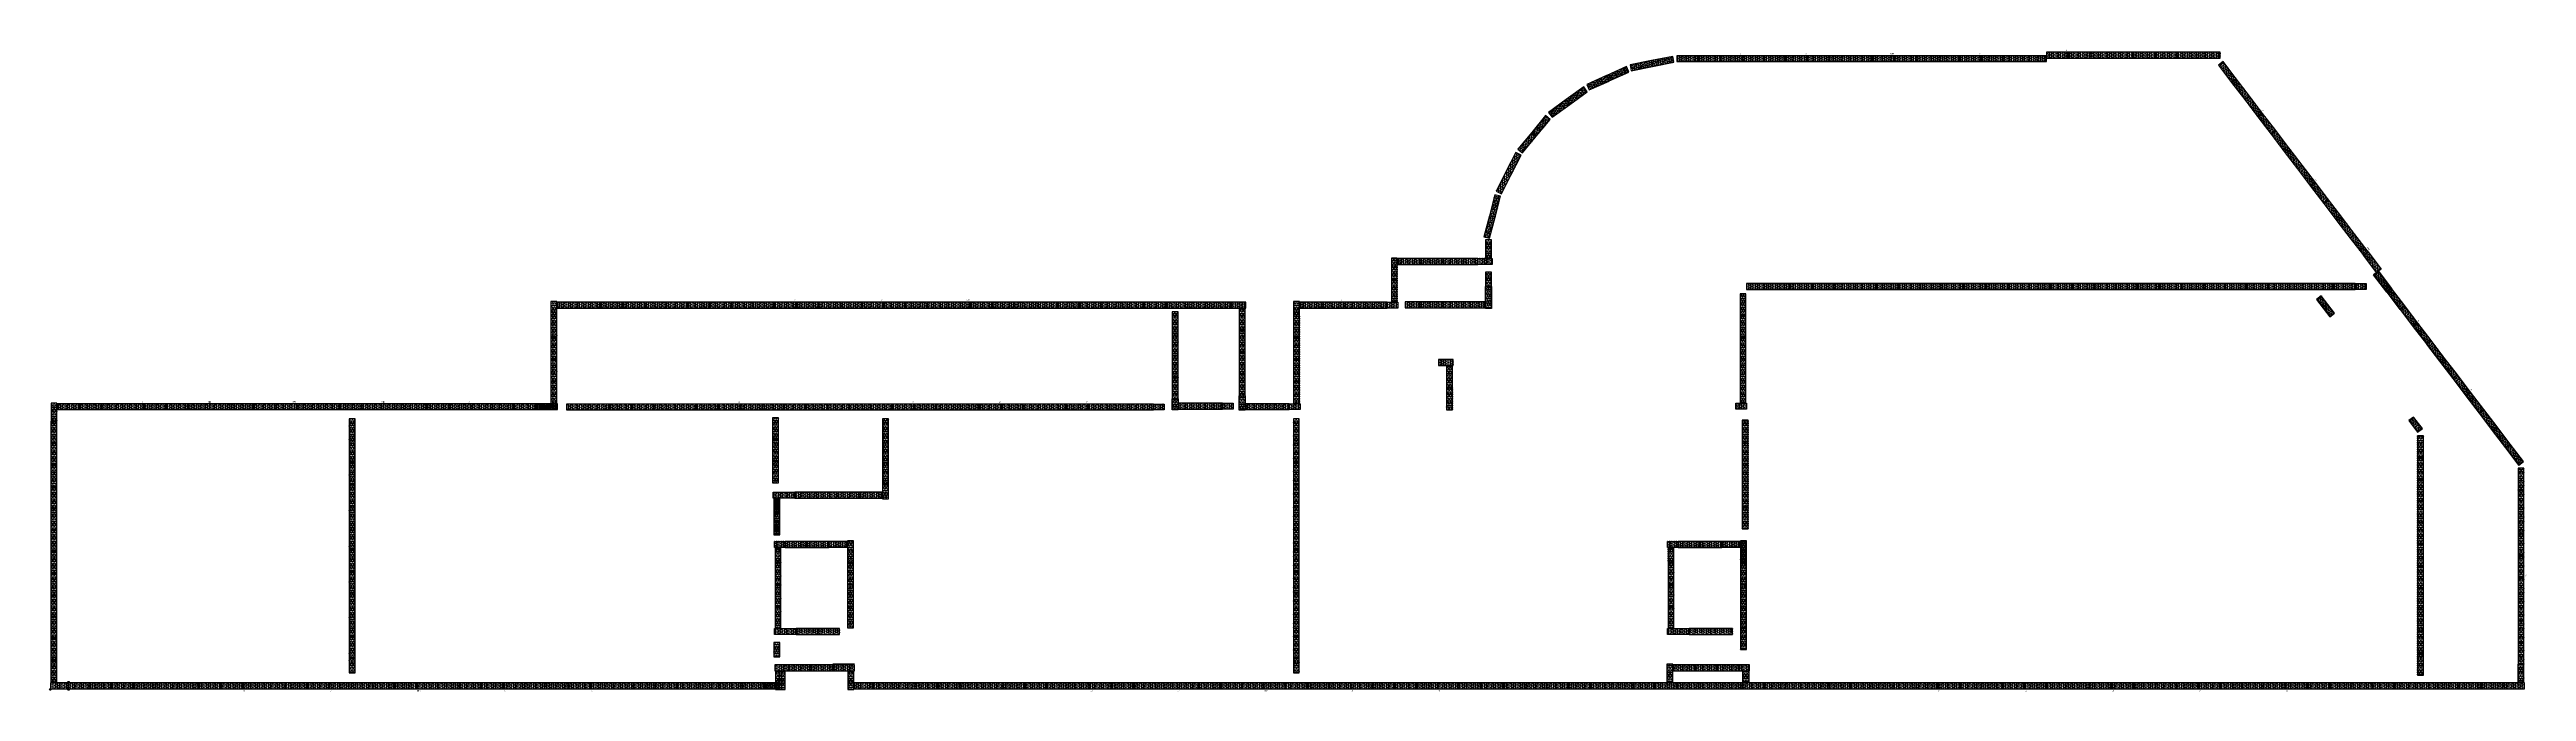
# Model space of a CAD drawing. Header units: millimetres. Extents: x 31568 to 240104, y 7702 to 61692.
import ezdxf

# ---------------------------------------------------------------- set-up
doc = ezdxf.new("R2010")
doc.units = ezdxf.units.MM
for name, color, linetype in [('06(JB)', 7, 'Continuous'), ('DH18', 4, 'Continuous'), ('P34', 7, 'Continuous'), ('게이트웨이', 140, 'Continuous'), ('노드', 2, 'Continuous'), ('발판500×1219', 175, 'Continuous'), ('발판500×1524', 41, 'Continuous'), ('발판500×1829', 131, 'Continuous'), ('발판500×914', 240, 'Continuous')]:
    doc.layers.add(name, color=color, linetype=linetype)
doc.styles.get("Standard").update_dxf_attribs({"font": 'arial.ttf'})

# ---------------------------------------------------------------- blocks, each defined once
blk = doc.blocks.new('b500×1524')
at = {"layer": '발판500×1524', "linetype": 'ByBlock', "ltscale": 2}
h = blk.add_hatch(dxfattribs=at)
h.set_pattern_fill('HEX', color=256, scale=20, style=0)
h.paths.add_polyline_path([(1524, 250), (0, 250), (0, -250), (1524, -250)])
blk.add_lwpolyline([(0, -250), (1524, -250), (1524, 250), (0, 250)], close=True, dxfattribs=at)
blk = doc.blocks.new('515')
at = {"layer": '발판500×1524', "linetype": 'ByBlock', "ltscale": 2}
blk.add_blockref('b500×1524', (0, 0), dxfattribs=at)
blk = doc.blocks.new('발판500×1524')
at = {"layer": '발판500×1524'}
blk.add_blockref('515', (1, -302, 48), dxfattribs=at)
blk = doc.blocks.new('38x15x6')
for p in [(0, 0, 2609), (0, 0, 709)]:
    blk.add_blockref('발판500×1524', p)
blk = doc.blocks.new('19x15x6')
blk.add_blockref('발판500×1524', (0, 0, 709))
blk = doc.blocks.new('38x15x6_상부')
for p in [(0, 0, 3559), (0, 0, 1659)]:
    blk.add_blockref('발판500×1524', p)
blk = doc.blocks.new('b500×1829')
at = {"layer": '발판500×1829', "linetype": 'ByBlock'}
h = blk.add_hatch(dxfattribs=at)
h.set_pattern_fill('HEX', color=256, scale=500, style=0)
h.set_pattern_definition([(0, (-371158.89, -112728.83), (0, 108.253175), [62.5, -125]), (120, (-371158.89, -112728.83), (-93.75, -54.126588), [62.5, -125]), (60, (-371096.39, -112728.83), (-93.75, 54.126588), [62.5, -125])])
h.paths.add_polyline_path([(0, -250), (1829, -250), (1829, 250), (0, 250)])
at = {"layer": '발판500×1829', "linetype": 'ByBlock', "ltscale": 2}
blk.add_lwpolyline([(0, -250), (1829, -250), (1829, 250), (0, 250)], close=True, dxfattribs=at)
blk = doc.blocks.new('518')
at = {"layer": '발판500×1829', "linetype": 'ByBlock', "ltscale": 2}
blk.add_blockref('b500×1829', (0, 0), dxfattribs=at)
blk = doc.blocks.new('b500×914')
at = {"layer": '발판500×914', "linetype": 'ByBlock'}
h = blk.add_hatch(dxfattribs=at)
h.set_pattern_fill('HEX', color=256, scale=500, angle=90, style=0)
h.set_pattern_definition([(180, (372377.89, -112728.83), (6e-14, 108.253175), [62.5, -125]), (60, (372377.89, -112728.83), (93.75, -54.126588), [62.5, -125]), (120, (372315.39, -112728.83), (93.75, 54.126588), [62.5, -125])])
h.paths.add_polyline_path([(914, -250), (0, -250), (0, 250), (914, 250)])
at = {"layer": '발판500×914', "linetype": 'ByBlock', "ltscale": 2}
blk.add_lwpolyline([(914, -250), (0, -250), (0, 250), (914, 250)], close=True, dxfattribs=at)
blk = doc.blocks.new('509')
at = {"layer": '발판500×914', "linetype": 'ByBlock', "ltscale": 2}
blk.add_blockref('b500×914', (0, 0), dxfattribs=at)
blk = doc.blocks.new('발판500x914')
at = {"layer": '발판500×914'}
blk.add_blockref('509', (1, -305, 48), dxfattribs=at)
blk = doc.blocks.new('b500×1219')
at = {"layer": '발판500×1219', "linetype": 'ByBlock'}
h = blk.add_hatch(dxfattribs=at)
h.set_pattern_fill('HEX', color=256, scale=20, style=0)
h.paths.add_polyline_path([(0, -250), (1219, -250), (1219, 250), (0, 250)])
at = {"layer": '발판500×1219', "linetype": 'ByBlock', "ltscale": 2}
blk.add_lwpolyline([(0, -250), (1219, -250), (1219, 250), (0, 250)], close=True, dxfattribs=at)
blk = doc.blocks.new('512')
at = {"layer": '발판500×1219', "linetype": 'ByBlock', "ltscale": 2}
blk.add_blockref('b500×1219', (0, 0), dxfattribs=at)
blk = doc.blocks.new('발판500×1219')
at = {"layer": '발판500×1219'}
blk.add_blockref('512', (1, -305, 48), dxfattribs=at)
blk = doc.blocks.new('출입구1')
for name, p in [('발판500×1219', (915, 1525, 709)), ('발판500×1219', (915, 1525, 2609)), ('발판500x914', (0, 0, 709)), ('발판500x914', (0, 0, 2609)), ('발판500×1524', (7625, 0, 709)), ('발판500×1524', (7625, 0, 2609))]:
    blk.add_blockref(name, p)
at = {"rotation": 90}
for p in [(915, -610, 709), (915, -610, 2609), (7015, -610, 709), (7015, -610, 2609)]:
    blk.add_blockref('발판500×1524', p, dxfattribs=at)
at = {"layer": '발판500×1829'}
for p in [(2136, 1220, 757), (2136, 1220, 2657), (3966, 1220, 757), (3966, 1220, 2657), (5796, 1220, 757), (5796, 1220, 2657)]:
    blk.add_blockref('518', p, dxfattribs=at)
blk = doc.blocks.new('38x9x6')
for p in [(0, 0, 709), (0, 0, 2609)]:
    blk.add_blockref('발판500x914', p)
blk = doc.blocks.new('38x12x6_복합')
for p in [(0, 1525, 709), (0, 1525, 2609)]:
    blk.add_blockref('발판500×1219', p)
at = {"rotation": 90}
for p in [(0, -610, 709), (0, -610, 2609)]:
    blk.add_blockref('발판500×1524', p, dxfattribs=at)
blk = doc.blocks.new('발판500x1825')
at = {"layer": '발판500×1829'}
blk.add_blockref('518', (1, -305, 48), dxfattribs=at)
blk = doc.blocks.new('38x18x6')
for p in [(0, 0, 2609), (0, 0, 709)]:
    blk.add_blockref('발판500x1825', p)
blk = doc.blocks.new('19x18x6')
blk.add_blockref('발판500x1825', (0, 0, 709))
blk = doc.blocks.new('19x9x6')
blk.add_blockref('발판500x914', (0, 0, 709))
blk = doc.blocks.new('19x12x6_복합')
blk.add_blockref('발판500×1219', (0, 1525, 709))
at = {"rotation": 90}
blk.add_blockref('발판500×1524', (0, -610, 709), dxfattribs=at)
blk = doc.blocks.new('19x15x6_ㄹ')
at = {"rotation": 90}
blk.add_blockref('발판500×1524', (1220, -2135, 709), dxfattribs=at)
blk.add_blockref('발판500×1524', (1830, -1525, 709))
at = {"layer": '발판500×1829'}
blk.add_blockref('518', (1, -305, 757), dxfattribs=at)
blk = doc.blocks.new('38x15x6_ㄹ')
at = {"layer": 'DH18'}
blk.add_line((1830, 0, 1900), (0, 0, 1900), dxfattribs=at)
at = {"rotation": 90}
for p in [(1220, -2135, 709), (1220, -2135, 2609)]:
    blk.add_blockref('발판500×1524', p, dxfattribs=at)
for p in [(1830, -1525, 709), (1830, -1525, 2609)]:
    blk.add_blockref('발판500×1524', p)
at = {"layer": '발판500×1829'}
for p in [(1, -305, 757), (1, -305, 2657)]:
    blk.add_blockref('518', p, dxfattribs=at)
blk = doc.blocks.new('38x18x6_코너')
at = {"layer": '발판500×1829'}
for p in [(1, -305, 757), (1, -305, 2657)]:
    blk.add_blockref('518', p, dxfattribs=at)
blk = doc.blocks.new('19x18x6_코너')
at = {"layer": '발판500×1829'}
blk.add_blockref('518', (1, -305, 757), dxfattribs=at)
blk = doc.blocks.new('19x15x6_우측')
at = {"layer": '발판500×1829'}
blk.add_blockref('518', (1, -305, 282), dxfattribs=at)
blk = doc.blocks.new('9x18x6')
blk.add_blockref('발판500x1825', (0, 0, 234))
blk = doc.blocks.new('38x18x6_14')
for p in [(0, 0, 2134), (0, 0, 234)]:
    blk.add_blockref('발판500x1825', p)
blk = doc.blocks.new('38x18x6_상부')
for p in [(0, 0, 3559), (0, 0, 1659)]:
    blk.add_blockref('발판500x1825', p)
blk = doc.blocks.new('38x12x6')
for p in [(0, 0, 709), (0, 0, 2609)]:
    blk.add_blockref('발판500×1219', p)
blk = doc.blocks.new('38x12x6_복합2')
at = {"layer": '발판500×1829'}
for p in [(-1829, -305, 1707), (-1829, -305, 3607)]:
    blk.add_blockref('518', p, dxfattribs=at)
blk = doc.blocks.new('19x12x6_복합2')
at = {"layer": '발판500×1829'}
blk.add_blockref('518', (-1829, -305, 757), dxfattribs=at)
blk = doc.blocks.new('38x12x6_복합4')
for p in [(0, 0, 1659), (0, 0, 3559)]:
    blk.add_blockref('발판500×1219', p)
blk = doc.blocks.new('배면출입구')
at = {"rotation": 180}
blk.add_blockref('38x18x6_14', (0, 0), dxfattribs=at)
at = {"layer": '발판500×1829', "rotation": 180}
for p in [(-1, 305, 4082), (-1, 305, 5982)]:
    blk.add_blockref('518', p, dxfattribs=at)
blk = doc.blocks.new('19x9x6_코너')
for p in [(0, 0, 709), (0, 0, 2609)]:
    blk.add_blockref('발판500x914', p)
blk = doc.blocks.new('38x12x6_복합26')
for p in [(0, 0, 699), (0, 0, 2599)]:
    blk.add_blockref('발판500×1219', p)
blk = doc.blocks.new('배면출입구2')
for name, p, rotation in [('38x18x6', (-5185, -2440), 90), ('38x12x6_복합26', (0, 0), 270), ('38x18x6', (0, -1220), 270), ('38x18x6', (-5185, -4270), 90), ('38x18x6', (0, -3050), 270), ('38x18x6', (-5185, -6100), 90), ('38x18x6', (-5185, -7930), 90), ('38x18x6', (0, -4880), 270), ('38x18x6', (0, -6710), 270), ('38x18x6', (-2745, -9150), 180), ('38x18x6', (-915, -9150), 180), ('19x9x6_코너', (0, -9150), 180)]:
    blk.add_blockref(name, p, dxfattribs=dict(rotation=rotation))
at = {"xscale": -1, "rotation": 270}
blk.add_blockref('38x12x6_복합26', (-4575, -9150), dxfattribs=at)
blk = doc.blocks.new('배면출입구2_2층')
for name, p, rotation in [('38x18x6', (-5185, 5795), 90), ('38x18x6', (-5185, 3965), 90), ('38x18x6', (-5185, 2135), 90), ('38x18x6', (-5185, 305), 90), ('19x9x6_코너', (-5185, -610), 90), ('38x18x6', (-2745, -610), 180), ('38x18x6', (-915, -610), 180), ('19x9x6_코너', (0, -610), 180)]:
    blk.add_blockref(name, p, dxfattribs=dict(rotation=rotation))
blk = doc.blocks.new('배면출입구2-1')
for name, p, rotation in [('38x12x6_복합26', (0, 0), 270), ('38x18x6', (0, -1220), 270), ('38x18x6', (0, -3050), 270), ('38x18x6', (0, -4880), 270), ('38x18x6', (0, -6710), 270), ('38x18x6', (-2745, -9150), 180), ('38x18x6', (-915, -9150), 180), ('19x9x6_코너', (0, -9150), 180)]:
    blk.add_blockref(name, p, dxfattribs=dict(rotation=rotation))
at = {"xscale": -1, "rotation": 270}
blk.add_blockref('38x12x6_복합26', (-4575, -9150), dxfattribs=at)
blk = doc.blocks.new('A$Ce74f6398')
at = {"layer": '발판500×1829', "linetype": 'ByBlock', "ltscale": 2}
blk.add_blockref('b500×1829', (-1828, 305, 41), dxfattribs=at)
blk = doc.blocks.new('A$Cd8a16888')
blk.add_line((1797, -610, 728), (1797, -610, 698))
blk.add_blockref('A$Ce74f6398', (1829, -610, 2616))
at = {"layer": '발판500×1829', "linetype": 'ByBlock', "ltscale": 2}
blk.add_blockref('b500×1829', (1, -305, 757), dxfattribs=at)
blk = doc.blocks.new('19x12x6_복합1')
blk.add_blockref('발판500×1219', (0, 0, 234))
blk = doc.blocks.new('38x12x6_복합14')
for p in [(0, 0, 224), (0, 0, 2124)]:
    blk.add_blockref('발판500×1219', p)
blk = doc.blocks.new('9x12x6')
blk.add_blockref('발판500×1219', (0, 0, 234))
blk = doc.blocks.new('38x12x6_37')
at = {"rotation": 90}
for p in [(0, 0, 1184), (0, 0, 3084)]:
    blk.add_blockref('발판500×1219', p, dxfattribs=at)
blk = doc.blocks.new('38x12x6_14')
for p in [(0, 0, 234), (0, 0, 2134)]:
    blk.add_blockref('발판500×1219', p)
blk = doc.blocks.new('19x15x6_2')
at = {"layer": '발판500×1829'}
blk.add_blockref('518', (1, -305, 757), dxfattribs=at)
blk = doc.blocks.new('19x9x6_코너2')
blk.add_blockref('발판500x914', (0, 0, 709))
blk = doc.blocks.new('배면출입구2_2층T')
for name, p, rotation in [('19x15x6_2', (-5185, 6405), 90), ('19x15x6_2', (-5185, 4575), 90), ('19x15x6_2', (-5185, 2745), 90), ('19x15x6_2', (-5185, 915), 90), ('19x9x6_코너2', (-5185, 0), 90), ('19x15x6_2', (-2745, 0), 180), ('19x15x6_2', (-915, 0), 180), ('19x9x6_코너2', (0, 0), 180)]:
    blk.add_blockref(name, p, dxfattribs=dict(rotation=rotation))
blk = doc.blocks.new('19x18x6H')
at = {"rotation": 180}
blk.add_blockref('발판500x1825', (0, 0, 709), dxfattribs=at)
blk = doc.blocks.new('38x15x6_15')
for p in [(0, 0, 234), (0, 0, 2134)]:
    blk.add_blockref('발판500×1524', p)
blk = doc.blocks.new('19x15x6_1')
blk.add_blockref('발판500×1524', (0, 0, 234))
blk = doc.blocks.new('38x18x6_H1')
blk.add_line((1797, -610, 253), (1797, -610, 223))
blk.add_blockref('A$Ce74f6398', (1829, -610, 2141))
at = {"layer": '발판500×1829', "linetype": 'ByBlock', "ltscale": 2}
blk.add_blockref('b500×1829', (1, -305, 282), dxfattribs=at)
blk = doc.blocks.new('19x18x6_H1')
at = {"layer": '발판500×1829'}
blk.add_blockref('518', (1, -305, 282), dxfattribs=at)
blk = doc.blocks.new('38x18x6_H')
blk.add_line((1797, -610, 728), (1797, -610, 698))
blk.add_blockref('A$Ce74f6398', (1829, -610, 2616))
at = {"layer": '발판500×1829', "linetype": 'ByBlock', "ltscale": 2}
blk.add_blockref('b500×1829', (1, -305, 757), dxfattribs=at)
blk = doc.blocks.new('38x18x6_코너_12')
at = {"layer": '발판500×1829'}
for p in [(-1829, 305, 757), (-1829, 305, 2657)]:
    blk.add_blockref('518', p, dxfattribs=at)
blk = doc.blocks.new('19x12x6_1')
blk.add_blockref('발판500×1219', (0, 0, 234))
blk = doc.blocks.new('배면출입구2-1측')
at = {"rotation": 270}
for name, p in [('38x12x6_복합26', (0, 9150)), ('38x18x6', (0, 7930)), ('38x18x6', (0, 6100)), ('38x18x6', (0, 4270)), ('38x18x6', (0, 2440))]:
    blk.add_blockref(name, p, dxfattribs=at)
blk = doc.blocks.new('38x12x6_H2')
for p in [(0, 0, 709), (0, 0, 2609)]:
    blk.add_blockref('발판500×1219', p)
blk = doc.blocks.new('19x12x6_H2')
blk.add_blockref('발판500×1219', (0, 0, 709))
blk = doc.blocks.new('38x18x6_H15')
at = {"layer": '발판500×1829'}
for p in [(1, 305, 757), (1, 305, 2657)]:
    blk.add_blockref('518', p, dxfattribs=at)
blk = doc.blocks.new('38x15x6_우측')
for p in [(0, 0, 709), (0, 0, 2609)]:
    blk.add_blockref('발판500×1524', p)
blk = doc.blocks.new('38x18x6_H333')
for p in [(3658, -305, 2616), (1829, -610, 2616)]:
    blk.add_blockref('A$Ce74f6398', p)
at = {"layer": '발판500×1829', "linetype": 'ByBlock', "ltscale": 2}
for p in [(1830, 0, 757), (1, -305, 757)]:
    blk.add_blockref('b500×1829', p, dxfattribs=at)
blk = doc.blocks.new('38x18x6_코너_se')
at = {"layer": '발판500×1829', "rotation": 90}
for p in [(305, -609, 757), (305, -609, 2657)]:
    blk.add_blockref('518', p, dxfattribs=at)
blk = doc.blocks.new('38x18x6_37')
for p in [(0, 0, 3084), (0, 0, 1184)]:
    blk.add_blockref('발판500x1825', p)
blk = doc.blocks.new('19x18x6_H2')
at = {"layer": '발판500×1829'}
blk.add_blockref('518', (1, -305, 757), dxfattribs=at)
blk = doc.blocks.new('19x12x6_4')
for p in [(0, 0, 1659), (0, 0, 3559)]:
    blk.add_blockref('발판500×1219', p)

msp = doc.modelspace()

# ---------------------------------------------------------------- linework, layer by layer
for p, q in [((45106, 32023, 21526), (45006, 32023, 21526)), ((45056, 32023, 21605), (45056, 32023, 21447)), ((59746, 32023, 34344), (59646, 32023, 34344)), ((59696, 32023, 34423), (59696, 32023, 34265)), ((239949, 26437, 51778), (239949, 26437, 51748)), ((232598, 7866, 55562), (232598, 7866, 55532))]:
    msp.add_line(p, q)
at = {"layer": '06(JB)'}
for centre in [(33161, 8476, 2610), (31636, 7866, 2610), (33161, 7866, 2610)]:
    msp.add_circle(centre, 68, dxfattribs=at)

# ---------------------------------------------------------------- block references
for name, p, rotation in [('38x18x6_H', (166546, 60215, 10460), 191.1067111174017), ('38x18x6_H', (166546, 60215, 14260), 191.1067111174017), ('38x18x6_H', (166546, 60215, 18060), 191.1067111174017), ('38x18x6_H', (166546, 60215, 21860), 191.1067111174017), ('38x18x6_H', (166546, 60215, 25660), 191.1067111174017), ('38x18x6_H', (166546, 60215, 29460), 191.1067111174017), ('38x18x6_H', (166546, 60215, 33260), 191.1067111174017), ('38x18x6_H', (166546, 60215, 37060), 191.1067111174017), ('38x18x6_H', (166546, 60215, 40860), 191.1067111174017), ('38x18x6', (168342, 60568, 10460), 191.1067111174401), ('38x18x6', (168342, 60568, 14260), 191.1067111174401), ('38x18x6', (168342, 60568, 18060), 191.1067111174401), ('38x18x6', (168342, 60568, 21860), 191.1067111174401), ('38x18x6', (168342, 60568, 25660), 191.1067111174401), ('38x18x6', (168342, 60568, 29460), 191.1067111174401), ('38x18x6', (168342, 60568, 33260), 191.1067111174401), ('38x18x6', (168342, 60568, 37060), 191.1067111174401), ('38x18x6', (168342, 60568, 40860), 191.1067111174401), ('38x18x6_H', (170405, 60623, 10460), 179.9999999999612), ('38x18x6_H', (170405, 60623, 14260), 179.9999999999612), ('38x18x6_H', (170405, 60623, 18060), 179.9999999999612), ('38x18x6_H', (170405, 60623, 21860), 179.9999999999612), ('38x18x6_H', (170405, 60623, 25660), 179.9999999999612), ('38x18x6_H', (170405, 60623, 29460), 179.9999999999612), ('38x18x6_H', (170405, 60623, 33260), 179.9999999999612), ('38x18x6_H', (170405, 60623, 37060), 179.9999999999612), ('38x18x6_H', (170405, 60623, 40860), 179.9999999999612), ('38x18x6', (172235, 60623, 10460), 180), ('38x18x6', (172235, 60623, 14260), 180), ('38x18x6', (172235, 60623, 18060), 180), ('38x18x6', (172235, 60623, 21860), 180), ('38x18x6', (172235, 60623, 25660), 180), ('38x18x6', (172235, 60623, 29460), 180), ('38x18x6', (172235, 60623, 33260), 180), ('38x18x6', (172235, 60623, 37060), 180), ('38x18x6', (172235, 60623, 40860), 180), ('38x18x6', (174065, 60623, 10460), 180), ('38x18x6', (174065, 60623, 14260), 180), ('38x18x6', (174065, 60623, 18060), 180), ('38x18x6', (174065, 60623, 21860), 180), ('38x18x6', (174065, 60623, 25660), 180), ('38x18x6', (174065, 60623, 29460), 180), ('38x18x6', (174065, 60623, 33260), 180), ('38x18x6', (174065, 60623, 37060), 180), ('38x18x6', (174065, 60623, 40860), 180), ('38x18x6', (175895, 60623, 10460), 180), ('38x18x6', (175895, 60623, 14260), 180), ('38x18x6', (175895, 60623, 18060), 180), ('38x18x6', (175895, 60623, 21860), 180), ('38x18x6', (175895, 60623, 25660), 180), ('38x18x6', (175895, 60623, 29460), 180), ('38x18x6', (175895, 60623, 33260), 180), ('38x18x6', (175895, 60623, 37060), 180), ('38x18x6', (175895, 60623, 40860), 180), ('38x18x6', (177725, 60623, 10460), 180), ('38x18x6', (177725, 60623, 14260), 180), ('38x18x6', (177725, 60623, 18060), 180), ('38x18x6', (177725, 60623, 21860), 180), ('38x18x6', (177725, 60623, 25660), 180), ('38x18x6', (177725, 60623, 29460), 180), ('38x18x6', (177725, 60623, 33260), 180), ('38x18x6', (177725, 60623, 37060), 180), ('38x18x6', (177725, 60623, 40860), 180), ('38x18x6', (179555, 60623, 10460), 180), ('38x18x6', (179555, 60623, 14260), 180), ('38x18x6', (179555, 60623, 18060), 180), ('38x18x6', (179555, 60623, 21860), 180), ('38x18x6', (179555, 60623, 25660), 180), ('38x18x6', (179555, 60623, 29460), 180), ('38x18x6', (179555, 60623, 33260), 180), ('38x18x6', (179555, 60623, 37060), 180), ('38x18x6', (179555, 60623, 40860), 180), ('38x18x6', (181385, 60623, 10460), 180), ('38x18x6', (181385, 60623, 14260), 180), ('38x18x6', (181385, 60623, 18060), 180), ('38x18x6', (181385, 60623, 21860), 180), ('38x18x6', (181385, 60623, 25660), 180), ('38x18x6', (181385, 60623, 29460), 180), ('38x18x6', (181385, 60623, 33260), 180), ('38x18x6', (181385, 60623, 37060), 180), ('38x18x6', (181385, 60623, 40860), 180), ('38x18x6', (183215, 60623, 10460), 180), ('38x18x6', (183215, 60623, 14260), 180), ('38x18x6', (183215, 60623, 18060), 180), ('38x18x6', (183215, 60623, 21860), 180), ('38x18x6', (183215, 60623, 25660), 180), ('38x18x6', (183215, 60623, 29460), 180), ('38x18x6', (183215, 60623, 33260), 180), ('38x18x6', (183215, 60623, 37060), 180), ('38x18x6', (183215, 60623, 40860), 180), ('38x18x6', (185045, 60623, 10460), 180), ('38x18x6', (185045, 60623, 14260), 180), ('38x18x6', (185045, 60623, 18060), 180), ('38x18x6', (185045, 60623, 21860), 180), ('38x18x6', (185045, 60623, 25660), 180), ('38x18x6', (185045, 60623, 29460), 180), ('38x18x6', (185045, 60623, 33260), 180), ('38x18x6', (185045, 60623, 37060), 180), ('38x18x6', (185045, 60623, 40860), 180), ('38x18x6', (186875, 60623, 10460), 180), ('38x18x6', (186875, 60623, 14260), 180), ('38x18x6', (186875, 60623, 18060), 180), ('38x18x6', (186875, 60623, 21860), 180), ('38x18x6', (186875, 60623, 25660), 180), ('38x18x6', (186875, 60623, 29460), 180), ('38x18x6', (186875, 60623, 33260), 180), ('38x18x6', (186875, 60623, 37060), 180), ('38x18x6', (186875, 60623, 40860), 180), ('38x18x6', (188705, 60623, 10460), 180), ('38x18x6', (188705, 60623, 14260), 180), ('38x18x6', (188705, 60623, 18060), 180), ('38x18x6', (188705, 60623, 21860), 180), ('38x18x6', (188705, 60623, 25660), 180), ('38x18x6', (188705, 60623, 29460), 180), ('38x18x6', (188705, 60623, 33260), 180), ('38x18x6', (188705, 60623, 37060), 180), ('38x18x6', (188705, 60623, 40860), 180), ('38x18x6', (190535, 60623, 10460), 180), ('38x18x6', (190535, 60623, 14260), 180), ('38x18x6', (190535, 60623, 18060), 180), ('38x18x6', (190535, 60623, 21860), 180), ('38x18x6', (190535, 60623, 25660), 180), ('38x18x6', (190535, 60623, 29460), 180), ('38x18x6', (190535, 60623, 33260), 180), ('38x18x6', (190535, 60623, 37060), 180), ('38x18x6', (190535, 60623, 40860), 180), ('38x18x6', (192365, 60623, 10460), 180), ('38x18x6', (192365, 60623, 14260), 180), ('38x18x6', (192365, 60623, 18060), 180), ('38x18x6', (192365, 60623, 21860), 180), ('38x18x6', (192365, 60623, 25660), 180), ('38x18x6', (192365, 60623, 29460), 180), ('38x18x6', (192365, 60623, 33260), 180), ('38x18x6', (192365, 60623, 37060), 180), ('38x18x6', (192365, 60623, 40860), 180), ('38x18x6', (194195, 60623, 10460), 180), ('38x18x6', (194195, 60623, 14260), 180), ('38x18x6', (194195, 60623, 18060), 180), ('38x18x6', (194195, 60623, 21860), 180), ('38x18x6', (194195, 60623, 25660), 180), ('38x18x6', (194195, 60623, 29460), 180), ('38x18x6', (194195, 60623, 33260), 180), ('38x18x6', (194195, 60623, 37060), 180), ('38x18x6', (194195, 60623, 40860), 180), ('38x18x6', (196025, 60623, 10460), 180), ('38x18x6', (196025, 60623, 14260), 180), ('38x18x6', (196025, 60623, 18060), 180), ('38x18x6', (196025, 60623, 21860), 180), ('38x18x6', (196025, 60623, 25660), 180), ('38x18x6', (196025, 60623, 29460), 180), ('38x18x6', (196025, 60623, 33260), 180), ('38x18x6', (196025, 60623, 37060), 180), ('38x18x6', (196025, 60623, 40860), 180), ('38x18x6', (197855, 60623, 10460), 180), ('38x18x6', (197855, 60623, 14260), 180), ('38x18x6', (197855, 60623, 18060), 180), ('38x18x6', (197855, 60623, 21860), 180), ('38x18x6', (197855, 60623, 25660), 180), ('38x18x6', (197855, 60623, 29460), 180), ('38x18x6', (197855, 60623, 33260), 180), ('38x18x6', (197855, 60623, 37060), 180), ('38x18x6', (197855, 60623, 40860), 180), ('38x18x6_H333', (201515, 60928, 10460), 180), ('38x18x6_H333', (201515, 60928, 14260), 180), ('38x18x6_H333', (201515, 60928, 18060), 180), ('38x18x6_H333', (201515, 60928, 21860), 180), ('38x18x6_H333', (201515, 60928, 25660), 180), ('38x18x6_H333', (201515, 60928, 29460), 180), ('38x18x6_H333', (201515, 60928, 33260), 180), ('38x18x6_H333', (201515, 60928, 37060), 180), ('38x18x6_H333', (201515, 60928, 40860), 180), ('38x18x6', (203345, 60928, 10460), 180), ('38x18x6', (203345, 60928, 14260), 180), ('38x18x6', (203345, 60928, 18060), 180), ('38x18x6', (203345, 60928, 21860), 180), ('38x18x6', (203345, 60928, 25660), 180), ('38x18x6', (203345, 60928, 29460), 180), ('38x18x6', (203345, 60928, 33260), 180), ('38x18x6', (203345, 60928, 37060), 180), ('38x18x6', (203345, 60928, 40860), 180), ('38x18x6', (205175, 60928, 10460), 180), ('38x18x6', (205175, 60928, 14260), 180), ('38x18x6', (205175, 60928, 18060), 180), ('38x18x6', (205175, 60928, 21860), 180), ('38x18x6', (205175, 60928, 25660), 180), ('38x18x6', (205175, 60928, 29460), 180), ('38x18x6', (205175, 60928, 33260), 180), ('38x18x6', (205175, 60928, 37060), 180), ('38x18x6', (205175, 60928, 40860), 180), ('38x18x6', (207005, 60928, 10460), 180), ('38x18x6', (207005, 60928, 14260), 180), ('38x18x6', (207005, 60928, 18060), 180), ('38x18x6', (207005, 60928, 21860), 180), ('38x18x6', (207005, 60928, 25660), 180), ('38x18x6', (207005, 60928, 29460), 180), ('38x18x6', (207005, 60928, 33260), 180), ('38x18x6', (207005, 60928, 37060), 180), ('38x18x6', (207005, 60928, 40860), 180), ('38x18x6', (208835, 60928, 10460), 180), ('38x18x6', (208835, 60928, 14260), 180), ('38x18x6', (208835, 60928, 18060), 180), ('38x18x6', (208835, 60928, 21860), 180), ('38x18x6', (208835, 60928, 25660), 180), ('38x18x6', (208835, 60928, 29460), 180), ('38x18x6', (208835, 60928, 33260), 180), ('38x18x6', (208835, 60928, 37060), 180), ('38x18x6', (208835, 60928, 40860), 180), ('38x18x6', (210665, 60928, 10460), 180), ('38x18x6', (210665, 60928, 14260), 180), ('38x18x6', (210665, 60928, 18060), 180), ('38x18x6', (210665, 60928, 21860), 180), ('38x18x6', (210665, 60928, 25660), 180), ('38x18x6', (210665, 60928, 29460), 180), ('38x18x6', (210665, 60928, 33260), 180), ('38x18x6', (210665, 60928, 37060), 180), ('38x18x6', (210665, 60928, 40860), 180), ('38x18x6', (212495, 60928, 10460), 180), ('38x18x6', (212495, 60928, 14260), 180), ('38x18x6', (212495, 60928, 18060), 180), ('38x18x6', (212495, 60928, 21860), 180), ('38x18x6', (212495, 60928, 25660), 180), ('38x18x6', (212495, 60928, 29460), 180), ('38x18x6', (212495, 60928, 33260), 180), ('38x18x6', (212495, 60928, 37060), 180), ('38x18x6', (212495, 60928, 40860), 180), ('38x18x6', (214325, 60928, 10460), 180), ('38x18x6', (214325, 60928, 14260), 180), ('38x18x6', (214325, 60928, 18060), 180), ('38x18x6', (214325, 60928, 21860), 180), ('38x18x6', (214325, 60928, 25660), 180), ('38x18x6', (214325, 60928, 29460), 180), ('38x18x6', (214325, 60928, 33260), 180), ('38x18x6', (214325, 60928, 37060), 180), ('38x18x6', (214325, 60928, 40860), 180), ('38x18x6_H', (215229, 58901, 11385), 127.3395246655426), ('38x18x6_H', (215229, 58901, 15185), 127.3395246655426), ('38x18x6_H', (215229, 58901, 18985), 127.3395246655426), ('38x18x6_H', (215229, 58901, 22785), 127.3395246655426), ('38x18x6_H', (215229, 58901, 26585), 127.3395246655426), ('38x18x6_H', (215229, 58901, 30385), 127.3395246655426), ('38x18x6_H', (215229, 58901, 34185), 127.3395246655426), ('38x18x6_H', (215229, 58901, 37985), 127.3395246655426), ('38x18x6_H', (215229, 58901, 41785), 127.3395246655426), ('38x18x6', (161069, 58099, 10460), 215.7664282001258), ('38x18x6', (161069, 58099, 14260), 215.7664282001258), ('38x18x6', (161069, 58099, 18060), 215.7664282001258), ('38x18x6', (161069, 58099, 21860), 215.7664282001258), ('38x18x6', (161069, 58099, 25660), 215.7664282001258), ('38x18x6', (161069, 58099, 29460), 215.7664282001258), ('38x18x6', (161069, 58099, 33260), 215.7664282001258), ('38x18x6', (161069, 58099, 37060), 215.7664282001258), ('38x18x6', (161069, 58099, 40860), 215.7664282001258), ('38x18x6_H', (162893, 58999, 10460), 204.2379826673516), ('38x18x6_H', (162893, 58999, 14260), 204.2379826673516), ('38x18x6_H', (162893, 58999, 18060), 204.2379826673516), ('38x18x6_H', (162893, 58999, 21860), 204.2379826673516), ('38x18x6_H', (162893, 58999, 25660), 204.2379826673516), ('38x18x6_H', (162893, 58999, 29460), 204.2379826673516), ('38x18x6_H', (162893, 58999, 33260), 204.2379826673516), ('38x18x6_H', (162893, 58999, 37060), 204.2379826673516), ('38x18x6_H', (162893, 58999, 40860), 204.2379826673516), ('38x18x6', (164562, 59750, 10460), 204.23798266739), ('38x18x6', (164562, 59750, 14260), 204.23798266739), ('38x18x6', (164562, 59750, 18060), 204.23798266739), ('38x18x6', (164562, 59750, 21860), 204.23798266739), ('38x18x6', (164562, 59750, 25660), 204.23798266739), ('38x18x6', (164562, 59750, 29460), 204.23798266739), ('38x18x6', (164562, 59750, 33260), 204.23798266739), ('38x18x6', (164562, 59750, 37060), 204.23798266739), ('38x18x6', (164562, 59750, 40860), 204.23798266739), ('38x18x6', (216339, 57446, 11385), 127.3395246655426), ('38x18x6', (216339, 57446, 15185), 127.3395246655426), ('38x18x6', (216339, 57446, 18985), 127.3395246655426), ('38x18x6', (216339, 57446, 22785), 127.3395246655426), ('38x18x6', (216339, 57446, 26585), 127.3395246655426), ('38x18x6', (216339, 57446, 30385), 127.3395246655426), ('38x18x6', (216339, 57446, 34185), 127.3395246655426), ('38x18x6', (216339, 57446, 37985), 127.3395246655426), ('38x18x6', (216339, 57446, 41785), 127.3395246655426), ('38x18x6_H', (159584, 57030, 10460), 215.7664282000873), ('38x18x6_H', (159584, 57030, 14260), 215.7664282000873), ('38x18x6_H', (159584, 57030, 18060), 215.7664282000873), ('38x18x6_H', (159584, 57030, 21860), 215.7664282000873), ('38x18x6_H', (159584, 57030, 25660), 215.7664282000873), ('38x18x6_H', (159584, 57030, 29460), 215.7664282000873), ('38x18x6_H', (159584, 57030, 33260), 215.7664282000873), ('38x18x6_H', (159584, 57030, 37060), 215.7664282000873), ('38x18x6_H', (159584, 57030, 40860), 215.7664282000873), ('38x18x6', (217449, 55991, 11385), 127.3395246655426), ('38x18x6', (217449, 55991, 15185), 127.3395246655426), ('38x18x6', (217449, 55991, 18985), 127.3395246655426), ('38x18x6', (217449, 55991, 22785), 127.3395246655426), ('38x18x6', (217449, 55991, 26585), 127.3395246655426), ('38x18x6', (217449, 55991, 30385), 127.3395246655426), ('38x18x6', (217449, 55991, 34185), 127.3395246655426), ('38x18x6', (217449, 55991, 37985), 127.3395246655426), ('38x18x6', (217449, 55991, 41785), 127.3395246655426), ('38x18x6', (218559, 54536, 11385), 127.3395246655426), ('38x18x6', (218559, 54536, 15185), 127.3395246655426), ('38x18x6', (218559, 54536, 18985), 127.3395246655426), ('38x18x6', (218559, 54536, 22785), 127.3395246655426), ('38x18x6', (218559, 54536, 26585), 127.3395246655426), ('38x18x6', (218559, 54536, 30385), 127.3395246655426), ('38x18x6', (218559, 54536, 34185), 127.3395246655426), ('38x18x6', (218559, 54536, 37985), 127.3395246655426), ('38x18x6', (218559, 54536, 41785), 127.3395246655426), ('38x18x6_H', (156786, 54373, 10460), 230.3259926551621), ('38x18x6_H', (156786, 54373, 14260), 230.3259926551621), ('38x18x6_H', (156786, 54373, 18060), 230.3259926551621), ('38x18x6_H', (156786, 54373, 21860), 230.3259926551621), ('38x18x6_H', (156786, 54373, 25660), 230.3259926551621), ('38x18x6_H', (156786, 54373, 29460), 230.3259926551621), ('38x18x6_H', (156786, 54373, 33260), 230.3259926551621), ('38x18x6_H', (156786, 54373, 37060), 230.3259926551621), ('38x18x6_H', (156786, 54373, 40860), 230.3259926551621), ('38x18x6', (157954, 55782, 10460), 230.3259926551967), ('38x18x6', (157954, 55782, 14260), 230.3259926551967), ('38x18x6', (157954, 55782, 18060), 230.3259926551967), ('38x18x6', (157954, 55782, 21860), 230.3259926551967), ('38x18x6', (157954, 55782, 25660), 230.3259926551967), ('38x18x6', (157954, 55782, 29460), 230.3259926551967), ('38x18x6', (157954, 55782, 33260), 230.3259926551967), ('38x18x6', (157954, 55782, 37060), 230.3259926551967), ('38x18x6', (157954, 55782, 40860), 230.3259926551967), ('38x18x6', (219669, 53081, 11385), 127.3395246655426), ('38x18x6', (219669, 53081, 15185), 127.3395246655426), ('38x18x6', (219669, 53081, 18985), 127.3395246655426), ('38x18x6', (219669, 53081, 22785), 127.3395246655426), ('38x18x6', (219669, 53081, 26585), 127.3395246655426), ('38x18x6', (219669, 53081, 30385), 127.3395246655426), ('38x18x6', (219669, 53081, 34185), 127.3395246655426), ('38x18x6', (219669, 53081, 37985), 127.3395246655426), ('38x18x6', (219669, 53081, 41785), 127.3395246655426), ('38x18x6', (155506, 52785, 10460), 243.1067408163495), ('38x18x6', (155506, 52785, 14260), 243.1067408163495), ('38x18x6', (155506, 52785, 18060), 243.1067408163495), ('38x18x6', (155506, 52785, 21860), 243.1067408163495), ('38x18x6', (155506, 52785, 25660), 243.1067408163495), ('38x18x6', (155506, 52785, 29460), 243.1067408163495), ('38x18x6', (155506, 52785, 33260), 243.1067408163495), ('38x18x6', (155506, 52785, 37060), 243.1067408163495), ('38x18x6', (155506, 52785, 40860), 243.1067408163495), ('38x18x6', (220779, 51627, 11385), 127.3395246655426), ('38x18x6', (220779, 51627, 15185), 127.3395246655426), ('38x18x6', (220779, 51627, 18985), 127.3395246655426), ('38x18x6', (220779, 51627, 22785), 127.3395246655426), ('38x18x6', (220779, 51627, 26585), 127.3395246655426), ('38x18x6', (220779, 51627, 30385), 127.3395246655426), ('38x18x6', (220779, 51627, 34185), 127.3395246655426), ('38x18x6', (220779, 51627, 37985), 127.3395246655426), ('38x18x6', (220779, 51627, 41785), 127.3395246655426), ('38x18x6_H', (154678, 51153, 10460), 243.1067408163693), ('38x18x6_H', (154678, 51153, 14260), 243.1067408163693), ('38x18x6_H', (154678, 51153, 18060), 243.1067408163693), ('38x18x6_H', (154678, 51153, 21860), 243.1067408163693), ('38x18x6_H', (154678, 51153, 25660), 243.1067408163693), ('38x18x6_H', (154678, 51153, 29460), 243.1067408163693), ('38x18x6_H', (154678, 51153, 33260), 243.1067408163693), ('38x18x6_H', (154678, 51153, 37060), 243.1067408163693), ('38x18x6_H', (154678, 51153, 40860), 243.1067408163693), ('38x18x6', (221889, 50172, 11385), 127.3395246655426), ('38x18x6', (221889, 50172, 15185), 127.3395246655426), ('38x18x6', (221889, 50172, 18985), 127.3395246655426), ('38x18x6', (221889, 50172, 22785), 127.3395246655426), ('38x18x6', (221889, 50172, 26585), 127.3395246655426), ('38x18x6', (221889, 50172, 30385), 127.3395246655426), ('38x18x6', (221889, 50172, 34185), 127.3395246655426), ('38x18x6', (221889, 50172, 37985), 127.3395246655426), ('38x18x6', (221889, 50172, 41785), 127.3395246655426), ('38x18x6', (222999, 48717, 11385), 127.3395246655426), ('38x18x6', (222999, 48717, 15185), 127.3395246655426), ('38x18x6', (222999, 48717, 18985), 127.3395246655426), ('38x18x6', (222999, 48717, 22785), 127.3395246655426), ('38x18x6', (222999, 48717, 26585), 127.3395246655426), ('38x18x6', (222999, 48717, 30385), 127.3395246655426), ('38x18x6', (222999, 48717, 34185), 127.3395246655426), ('38x18x6', (222999, 48717, 37985), 127.3395246655426), ('38x18x6', (222999, 48717, 41785), 127.3395246655426), ('38x18x6', (153794, 49347, 10460), 255.2737870963728), ('38x18x6', (153794, 49347, 14260), 255.2737870963728), ('38x18x6', (153794, 49347, 18060), 255.2737870963728), ('38x18x6', (153794, 49347, 21860), 255.2737870963728), ('38x18x6', (153794, 49347, 25660), 255.2737870963728), ('38x18x6', (153794, 49347, 29460), 255.2737870963728), ('38x18x6', (153794, 49347, 33260), 255.2737870963728), ('38x18x6', (153794, 49347, 37060), 255.2737870963728), ('38x18x6', (153794, 49347, 40860), 255.2737870963728), ('38x18x6', (224109, 47262, 11385), 127.3395246655426), ('38x18x6', (224109, 47262, 15185), 127.3395246655426), ('38x18x6', (224109, 47262, 18985), 127.3395246655426), ('38x18x6', (224109, 47262, 22785), 127.3395246655426), ('38x18x6', (224109, 47262, 26585), 127.3395246655426), ('38x18x6', (224109, 47262, 30385), 127.3395246655426), ('38x18x6', (224109, 47262, 34185), 127.3395246655426), ('38x18x6', (224109, 47262, 37985), 127.3395246655426), ('38x18x6', (224109, 47262, 41785), 127.3395246655426), ('38x18x6_H', (153329, 47577, 10460), 255.2737870963845), ('38x18x6_H', (153329, 47577, 14260), 255.2737870963845), ('38x18x6_H', (153329, 47577, 18060), 255.2737870963845), ('38x18x6_H', (153329, 47577, 21860), 255.2737870963845), ('38x18x6_H', (153329, 47577, 25660), 255.2737870963845), ('38x18x6_H', (153329, 47577, 29460), 255.2737870963845), ('38x18x6_H', (153329, 47577, 33260), 255.2737870963845), ('38x18x6_H', (153329, 47577, 37060), 255.2737870963845), ('38x18x6_H', (153329, 47577, 40860), 255.2737870963845), ('38x18x6', (225219, 45807, 11385), 127.3395246655426), ('38x18x6', (225219, 45807, 15185), 127.3395246655426), ('38x18x6', (225219, 45807, 18985), 127.3395246655426), ('38x18x6', (225219, 45807, 22785), 127.3395246655426), ('38x18x6', (225219, 45807, 26585), 127.3395246655426), ('38x18x6', (225219, 45807, 30385), 127.3395246655426), ('38x18x6', (225219, 45807, 34185), 127.3395246655426), ('38x18x6', (225219, 45807, 37985), 127.3395246655426), ('38x18x6', (225219, 45807, 41785), 127.3395246655426), ('38x18x6', (226329, 44352, 11385), 127.3395246655426), ('38x18x6', (226329, 44352, 15185), 127.3395246655426), ('38x18x6', (226329, 44352, 18985), 127.3395246655426), ('38x18x6', (226329, 44352, 22785), 127.3395246655426), ('38x18x6', (226329, 44352, 26585), 127.3395246655426), ('38x18x6', (226329, 44352, 30385), 127.3395246655426), ('38x18x6', (226329, 44352, 34185), 127.3395246655426), ('38x18x6', (226329, 44352, 37985), 127.3395246655426), ('38x18x6', (226329, 44352, 41785), 127.3395246655426), ('38x18x6_코너_se', (145096, 43551, 10360), 180), ('38x18x6_코너_se', (145096, 43551, 14160), 180), ('38x18x6_코너_se', (145096, 43551, 17960), 180), ('38x18x6_코너_se', (145096, 43551, 21760), 180), ('38x18x6_코너_se', (145096, 43551, 25560), 180), ('38x18x6_코너_se', (145096, 43551, 29360), 180), ('38x18x6_코너_se', (145096, 43551, 33160), 180), ('38x18x6_코너_se', (145096, 43551, 36960), 180), ('38x18x6_코너_se', (145096, 43551, 40760), 180), ('38x18x6_코너_se', (145096, 43551, 44560), 180), ('38x18x6', (146926, 43551, 10360), 180), ('38x18x6', (146926, 43551, 14160), 180), ('38x18x6', (148756, 43551, 10360), 180), ('38x18x6', (148756, 43551, 14160), 180), ('38x18x6', (150586, 43551, 10360), 180), ('38x18x6', (150586, 43551, 14160), 180), ('38x12x6', (151806, 43551, 10360), 180), ('38x12x6', (151806, 43551, 14160), 180), ('38x15x6_우측', (153026, 45686, 10460), 270), ('38x15x6_우측', (153026, 45686, 14260), 270), ('38x15x6_우측', (153026, 45686, 18060), 270), ('38x15x6_우측', (153026, 45686, 21860), 270), ('38x15x6_우측', (153026, 45686, 25660), 270), ('38x15x6_우측', (153026, 45686, 29460), 270), ('38x15x6_우측', (153026, 45686, 33260), 270), ('38x15x6_우측', (153026, 45686, 37060), 270), ('38x15x6_우측', (153026, 45686, 40860), 270), ('38x18x6', (145096, 42331, 10360), 270), ('38x18x6', (145096, 42331, 14160), 270), ('38x18x6', (145096, 42331, 17960), 270), ('38x18x6', (145096, 42331, 21760), 270), ('38x18x6', (145096, 42331, 25560), 270), ('38x18x6', (145096, 42331, 29360), 270), ('38x18x6', (145096, 42331, 33160), 270), ('38x18x6', (145096, 42331, 36960), 270), ('38x18x6', (145096, 42331, 40760), 270), ('38x18x6', (145096, 42331, 44560), 270), ('38x12x6', (153031, 42973, 15010), 270), ('38x12x6', (153031, 42973, 18810), 270), ('38x12x6', (153031, 42973, 22610), 270), ('38x12x6', (153031, 42973, 26410), 270), ('38x12x6', (153031, 42973, 30210), 270), ('38x12x6', (153031, 42973, 34010), 270), ('38x12x6', (153031, 42973, 37810), 270), ('38x12x6', (153031, 42973, 41610), 270), ('38x18x6', (176276, 41463, 43490), 180), ('38x18x6', (176276, 41463, 47290), 180), ('38x18x6', (176276, 41463, 51090), 180), ('38x18x6', (176276, 41463, 54890), 180), ('38x18x6', (176276, 41463, 58690), 180), ('38x18x6', (176276, 41463, 62490), 180), ('38x18x6', (176276, 41463, 66290), 180), ('38x18x6', (176276, 41463, 70090), 180), ('38x18x6', (176276, 41463, 73890), 180), ('38x18x6', (176276, 41463, 77690), 180), ('38x18x6', (176276, 41463, 81490), 180), ('38x18x6', (176276, 41463, 85290), 180), ('38x18x6', (176276, 41463, 89090), 180), ('19x18x6', (176276, 41463, 92890), 180), ('38x18x6', (178106, 41463, 43490), 180), ('38x18x6', (178106, 41463, 47290), 180), ('38x18x6', (178106, 41463, 51090), 180), ('38x18x6', (178106, 41463, 54890), 180), ('38x18x6', (178106, 41463, 58690), 180), ('38x18x6', (178106, 41463, 62490), 180), ('38x18x6', (178106, 41463, 66290), 180), ('38x18x6', (178106, 41463, 70090), 180), ('38x18x6', (178106, 41463, 73890), 180), ('38x18x6', (178106, 41463, 77690), 180), ('38x18x6', (178106, 41463, 81490), 180), ('38x18x6', (178106, 41463, 85290), 180), ('38x18x6', (178106, 41463, 89090), 180), ('19x18x6', (178106, 41463, 92890), 180), ('38x18x6', (179936, 41463, 43490), 180), ('38x18x6', (179936, 41463, 47290), 180), ('38x18x6', (179936, 41463, 51090), 180), ('38x18x6', (179936, 41463, 54890), 180), ('38x18x6', (179936, 41463, 58690), 180), ('38x18x6', (179936, 41463, 62490), 180), ('38x18x6', (179936, 41463, 66290), 180), ('38x18x6', (179936, 41463, 70090), 180), ('38x18x6', (179936, 41463, 73890), 180), ('38x18x6', (179936, 41463, 77690), 180), ('38x18x6', (179936, 41463, 81490), 180), ('38x18x6', (179936, 41463, 85290), 180), ('38x18x6', (179936, 41463, 89090), 180), ('19x18x6', (179936, 41463, 92890), 180), ('38x18x6', (181766, 41463, 43490), 180), ('38x18x6', (181766, 41463, 47290), 180), ('38x18x6', (181766, 41463, 51090), 180), ('38x18x6', (181766, 41463, 54890), 180), ('38x18x6', (181766, 41463, 58690), 180), ('38x18x6', (181766, 41463, 62490), 180), ('38x18x6', (181766, 41463, 66290), 180), ('38x18x6', (181766, 41463, 70090), 180), ('38x18x6', (181766, 41463, 73890), 180), ('38x18x6', (181766, 41463, 77690), 180), ('38x18x6', (181766, 41463, 81490), 180), ('38x18x6', (181766, 41463, 85290), 180), ('38x18x6', (181766, 41463, 89090), 180), ('19x18x6', (181766, 41463, 92890), 180), ('38x18x6', (183596, 41463, 43490), 180), ('38x18x6', (183596, 41463, 47290), 180), ('38x18x6', (183596, 41463, 51090), 180), ('38x18x6', (183596, 41463, 54890), 180), ('38x18x6', (183596, 41463, 58690), 180), ('38x18x6', (183596, 41463, 62490), 180), ('38x18x6', (183596, 41463, 66290), 180), ('38x18x6', (183596, 41463, 70090), 180), ('38x18x6', (183596, 41463, 73890), 180), ('38x18x6', (183596, 41463, 77690), 180), ('38x18x6', (183596, 41463, 81490), 180), ('38x18x6', (183596, 41463, 85290), 180), ('38x18x6', (183596, 41463, 89090), 180), ('19x18x6', (183596, 41463, 92890), 180), ('38x18x6', (185426, 41463, 43490), 180), ('38x18x6', (185426, 41463, 47290), 180), ('38x18x6', (185426, 41463, 51090), 180), ('38x18x6', (185426, 41463, 54890), 180), ('38x18x6', (185426, 41463, 58690), 180), ('38x18x6', (185426, 41463, 62490), 180), ('38x18x6', (185426, 41463, 66290), 180), ('38x18x6', (185426, 41463, 70090), 180), ('38x18x6', (185426, 41463, 73890), 180), ('38x18x6', (185426, 41463, 77690), 180), ('38x18x6', (185426, 41463, 81490), 180), ('38x18x6', (185426, 41463, 85290), 180), ('38x18x6', (185426, 41463, 89090), 180), ('19x18x6', (185426, 41463, 92890), 180), ('38x18x6', (187256, 41463, 43490), 180), ('38x18x6', (187256, 41463, 47290), 180), ('38x18x6', (187256, 41463, 51090), 180), ('38x18x6', (187256, 41463, 54890), 180), ('38x18x6', (187256, 41463, 58690), 180), ('38x18x6', (187256, 41463, 62490), 180), ('38x18x6', (187256, 41463, 66290), 180), ('38x18x6', (187256, 41463, 70090), 180), ('38x18x6', (187256, 41463, 73890), 180), ('38x18x6', (187256, 41463, 77690), 180), ('38x18x6', (187256, 41463, 81490), 180), ('38x18x6', (187256, 41463, 85290), 180), ('38x18x6', (187256, 41463, 89090), 180), ('19x18x6', (187256, 41463, 92890), 180), ('38x18x6', (189086, 41463, 43490), 180), ('38x18x6', (189086, 41463, 47290), 180), ('38x18x6', (189086, 41463, 51090), 180), ('38x18x6', (189086, 41463, 54890), 180), ('38x18x6', (189086, 41463, 58690), 180), ('38x18x6', (189086, 41463, 62490), 180), ('38x18x6', (189086, 41463, 66290), 180), ('38x18x6', (189086, 41463, 70090), 180), ('38x18x6', (189086, 41463, 73890), 180), ('38x18x6', (189086, 41463, 77690), 180), ('38x18x6', (189086, 41463, 81490), 180), ('38x18x6', (189086, 41463, 85290), 180), ('38x18x6', (189086, 41463, 89090), 180), ('19x18x6', (189086, 41463, 92890), 180), ('38x18x6', (190916, 41463, 43490), 180), ('38x18x6', (190916, 41463, 47290), 180), ('38x18x6', (190916, 41463, 51090), 180), ('38x18x6', (190916, 41463, 54890), 180), ('38x18x6', (190916, 41463, 58690), 180), ('38x18x6', (190916, 41463, 62490), 180), ('38x18x6', (190916, 41463, 66290), 180), ('38x18x6', (190916, 41463, 70090), 180), ('38x18x6', (190916, 41463, 73890), 180), ('38x18x6', (190916, 41463, 77690), 180), ('38x18x6', (190916, 41463, 81490), 180), ('38x18x6', (190916, 41463, 85290), 180), ('38x18x6', (190916, 41463, 89090), 180), ('19x18x6', (190916, 41463, 92890), 180), ('38x18x6', (192746, 41463, 43490), 180), ('38x18x6', (192746, 41463, 47290), 180), ('38x18x6', (192746, 41463, 51090), 180), ('38x18x6', (192746, 41463, 54890), 180), ('38x18x6', (192746, 41463, 58690), 180), ('38x18x6', (192746, 41463, 62490), 180), ('38x18x6', (192746, 41463, 66290), 180), ('38x18x6', (192746, 41463, 70090), 180), ('38x18x6', (192746, 41463, 73890), 180), ('38x18x6', (192746, 41463, 77690), 180), ('38x18x6', (192746, 41463, 81490), 180), ('38x18x6', (192746, 41463, 85290), 180), ('38x18x6', (192746, 41463, 89090), 180), ('19x18x6', (192746, 41463, 92890), 180), ('38x18x6', (194576, 41463, 43490), 180), ('38x18x6', (194576, 41463, 47290), 180), ('38x18x6', (194576, 41463, 51090), 180), ('38x18x6', (194576, 41463, 54890), 180), ('38x18x6', (194576, 41463, 58690), 180), ('38x18x6', (194576, 41463, 62490), 180), ('38x18x6', (194576, 41463, 66290), 180), ('38x18x6', (194576, 41463, 70090), 180), ('38x18x6', (194576, 41463, 73890), 180), ('38x18x6', (194576, 41463, 77690), 180), ('38x18x6', (194576, 41463, 81490), 180), ('38x18x6', (194576, 41463, 85290), 180), ('38x18x6', (194576, 41463, 89090), 180), ('19x18x6', (194576, 41463, 92890), 180), ('38x18x6', (196406, 41463, 43490), 180), ('38x18x6', (196406, 41463, 47290), 180), ('38x18x6', (196406, 41463, 51090), 180), ('38x18x6', (196406, 41463, 54890), 180), ('38x18x6', (196406, 41463, 58690), 180), ('38x18x6', (196406, 41463, 62490), 180), ('38x18x6', (196406, 41463, 66290), 180), ('38x18x6', (196406, 41463, 70090), 180), ('38x18x6', (196406, 41463, 73890), 180), ('38x18x6', (196406, 41463, 77690), 180), ('38x18x6', (196406, 41463, 81490), 180), ('38x18x6', (196406, 41463, 85290), 180), ('38x18x6', (196406, 41463, 89090), 180), ('19x18x6', (196406, 41463, 92890), 180), ('38x18x6', (198236, 41463, 43490), 180), ('38x18x6', (198236, 41463, 47290), 180), ('38x18x6', (198236, 41463, 51090), 180), ('38x18x6', (198236, 41463, 54890), 180), ('38x18x6', (198236, 41463, 58690), 180), ('38x18x6', (198236, 41463, 62490), 180), ('38x18x6', (198236, 41463, 66290), 180), ('38x18x6', (198236, 41463, 70090), 180), ('38x18x6', (198236, 41463, 73890), 180), ('38x18x6', (198236, 41463, 77690), 180), ('38x18x6', (198236, 41463, 81490), 180), ('38x18x6', (198236, 41463, 85290), 180), ('38x18x6', (198236, 41463, 89090), 180), ('19x18x6', (198236, 41463, 92890), 180), ('38x18x6', (200066, 41463, 43490), 180), ('38x18x6', (200066, 41463, 47290), 180), ('38x18x6', (200066, 41463, 51090), 180), ('38x18x6', (200066, 41463, 54890), 180), ('38x18x6', (200066, 41463, 58690), 180), ('38x18x6', (200066, 41463, 62490), 180), ('38x18x6', (200066, 41463, 66290), 180), ('38x18x6', (200066, 41463, 70090), 180), ('38x18x6', (200066, 41463, 73890), 180), ('38x18x6', (200066, 41463, 77690), 180), ('38x18x6', (200066, 41463, 81490), 180), ('38x18x6', (200066, 41463, 85290), 180), ('38x18x6', (200066, 41463, 89090), 180), ('19x18x6', (200066, 41463, 92890), 180), ('38x18x6', (201896, 41463, 43490), 180), ('38x18x6', (201896, 41463, 47290), 180), ('38x18x6', (201896, 41463, 51090), 180), ('38x18x6', (201896, 41463, 54890), 180), ('38x18x6', (201896, 41463, 58690), 180), ('38x18x6', (201896, 41463, 62490), 180), ('38x18x6', (201896, 41463, 66290), 180), ('38x18x6', (201896, 41463, 70090), 180), ('38x18x6', (201896, 41463, 73890), 180), ('38x18x6', (201896, 41463, 77690), 180), ('38x18x6', (201896, 41463, 81490), 180), ('38x18x6', (201896, 41463, 85290), 180), ('38x18x6', (201896, 41463, 89090), 180), ('19x18x6', (201896, 41463, 92890), 180), ('38x18x6', (203726, 41463, 43490), 180), ('38x18x6', (203726, 41463, 47290), 180), ('38x18x6', (203726, 41463, 51090), 180), ('38x18x6', (203726, 41463, 54890), 180), ('38x18x6', (203726, 41463, 58690), 180), ('38x18x6', (203726, 41463, 62490), 180), ('38x18x6', (203726, 41463, 66290), 180), ('38x18x6', (203726, 41463, 70090), 180), ('38x18x6', (203726, 41463, 73890), 180), ('38x18x6', (203726, 41463, 77690), 180), ('38x18x6', (203726, 41463, 81490), 180), ('38x18x6', (203726, 41463, 85290), 180), ('38x18x6', (203726, 41463, 89090), 180), ('19x18x6', (203726, 41463, 92890), 180), ('38x18x6', (205556, 41463, 43490), 180), ('38x18x6', (205556, 41463, 47290), 180), ('38x18x6', (205556, 41463, 51090), 180), ('38x18x6', (205556, 41463, 54890), 180), ('38x18x6', (205556, 41463, 58690), 180), ('38x18x6', (205556, 41463, 62490), 180), ('38x18x6', (205556, 41463, 66290), 180), ('38x18x6', (205556, 41463, 70090), 180), ('38x18x6', (205556, 41463, 73890), 180), ('38x18x6', (205556, 41463, 77690), 180), ('38x18x6', (205556, 41463, 81490), 180), ('38x18x6', (205556, 41463, 85290), 180), ('38x18x6', (205556, 41463, 89090), 180), ('19x18x6', (205556, 41463, 92890), 180), ('38x18x6', (207386, 41463, 43490), 180), ('38x18x6', (207386, 41463, 47290), 180), ('38x18x6', (207386, 41463, 51090), 180), ('38x18x6', (207386, 41463, 54890), 180), ('38x18x6', (207386, 41463, 58690), 180), ('38x18x6', (207386, 41463, 62490), 180), ('38x18x6', (207386, 41463, 66290), 180), ('38x18x6', (207386, 41463, 70090), 180), ('38x18x6', (207386, 41463, 73890), 180), ('38x18x6', (207386, 41463, 77690), 180), ('38x18x6', (207386, 41463, 81490), 180), ('38x18x6', (207386, 41463, 85290), 180), ('38x18x6', (207386, 41463, 89090), 180), ('19x18x6', (207386, 41463, 92890), 180), ('38x18x6', (209216, 41463, 43490), 180), ('38x18x6', (209216, 41463, 47290), 180), ('38x18x6', (209216, 41463, 51090), 180), ('38x18x6', (209216, 41463, 54890), 180), ('38x18x6', (209216, 41463, 58690), 180), ('38x18x6', (209216, 41463, 62490), 180), ('38x18x6', (209216, 41463, 66290), 180), ('38x18x6', (209216, 41463, 70090), 180), ('38x18x6', (209216, 41463, 73890), 180), ('38x18x6', (209216, 41463, 77690), 180), ('38x18x6', (209216, 41463, 81490), 180), ('38x18x6', (209216, 41463, 85290), 180), ('38x18x6', (209216, 41463, 89090), 180), ('19x18x6', (209216, 41463, 92890), 180), ('38x18x6', (211046, 41463, 43490), 180), ('38x18x6', (211046, 41463, 47290), 180), ('38x18x6', (211046, 41463, 51090), 180), ('38x18x6', (211046, 41463, 54890), 180), ('38x18x6', (211046, 41463, 58690), 180), ('38x18x6', (211046, 41463, 62490), 180), ('38x18x6', (211046, 41463, 66290), 180), ('38x18x6', (211046, 41463, 70090), 180), ('38x18x6', (211046, 41463, 73890), 180), ('38x18x6', (211046, 41463, 77690), 180), ('38x18x6', (211046, 41463, 81490), 180), ('38x18x6', (211046, 41463, 85290), 180), ('38x18x6', (211046, 41463, 89090), 180), ('19x18x6', (211046, 41463, 92890), 180), ('38x18x6', (212876, 41463, 43490), 180), ('38x18x6', (212876, 41463, 47290), 180), ('38x18x6', (212876, 41463, 51090), 180), ('38x18x6', (212876, 41463, 54890), 180), ('38x18x6', (212876, 41463, 58690), 180), ('38x18x6', (212876, 41463, 62490), 180), ('38x18x6', (212876, 41463, 66290), 180), ('38x18x6', (212876, 41463, 70090), 180), ('38x18x6', (212876, 41463, 73890), 180), ('38x18x6', (212876, 41463, 77690), 180), ('38x18x6', (212876, 41463, 81490), 180), ('38x18x6', (212876, 41463, 85290), 180), ('38x18x6', (212876, 41463, 89090), 180), ('19x18x6', (212876, 41463, 92890), 180), ('38x18x6', (214706, 41463, 43490), 180), ('38x18x6', (214706, 41463, 47290), 180), ('38x18x6', (214706, 41463, 51090), 180), ('38x18x6', (214706, 41463, 54890), 180), ('38x18x6', (214706, 41463, 58690), 180), ('38x18x6', (214706, 41463, 62490), 180), ('38x18x6', (214706, 41463, 66290), 180), ('38x18x6', (214706, 41463, 70090), 180), ('38x18x6', (214706, 41463, 73890), 180), ('38x18x6', (214706, 41463, 77690), 180), ('38x18x6', (214706, 41463, 81490), 180), ('38x18x6', (214706, 41463, 85290), 180), ('38x18x6', (214706, 41463, 89090), 180), ('19x18x6', (214706, 41463, 92890), 180), ('38x18x6', (216536, 41463, 43490), 180), ('38x18x6', (216536, 41463, 47290), 180), ('38x18x6', (216536, 41463, 51090), 180), ('38x18x6', (216536, 41463, 54890), 180), ('38x18x6', (216536, 41463, 58690), 180), ('38x18x6', (216536, 41463, 62490), 180), ('38x18x6', (216536, 41463, 66290), 180), ('38x18x6', (216536, 41463, 70090), 180), ('38x18x6', (216536, 41463, 73890), 180), ('38x18x6', (216536, 41463, 77690), 180), ('38x18x6', (216536, 41463, 81490), 180), ('38x18x6', (216536, 41463, 85290), 180), ('38x18x6', (216536, 41463, 89090), 180), ('19x18x6', (216536, 41463, 92890), 180), ('38x18x6', (218366, 41463, 43490), 180), ('38x18x6', (218366, 41463, 47290), 180), ('38x18x6', (218366, 41463, 51090), 180), ('38x18x6', (218366, 41463, 54890), 180), ('38x18x6', (218366, 41463, 58690), 180), ('38x18x6', (218366, 41463, 62490), 180), ('38x18x6', (218366, 41463, 66290), 180), ('38x18x6', (218366, 41463, 70090), 180), ('38x18x6', (218366, 41463, 73890), 180), ('38x18x6', (218366, 41463, 77690), 180), ('38x18x6', (218366, 41463, 81490), 180), ('38x18x6', (218366, 41463, 85290), 180), ('38x18x6', (218366, 41463, 89090), 180), ('19x18x6', (218366, 41463, 92890), 180), ('38x18x6', (220196, 41463, 43490), 180), ('38x18x6', (220196, 41463, 47290), 180), ('38x18x6', (220196, 41463, 51090), 180), ('38x18x6', (220196, 41463, 54890), 180), ('38x18x6', (220196, 41463, 58690), 180), ('38x18x6', (220196, 41463, 62490), 180), ('38x18x6', (220196, 41463, 66290), 180), ('38x18x6', (220196, 41463, 70090), 180), ('38x18x6', (220196, 41463, 73890), 180), ('38x18x6', (220196, 41463, 77690), 180), ('38x18x6', (220196, 41463, 81490), 180), ('38x18x6', (220196, 41463, 85290), 180), ('38x18x6', (220196, 41463, 89090), 180), ('19x18x6', (220196, 41463, 92890), 180), ('38x18x6', (222026, 41463, 43490), 180), ('38x18x6', (222026, 41463, 47290), 180), ('38x18x6', (222026, 41463, 51090), 180), ('38x18x6', (222026, 41463, 54890), 180), ('38x18x6', (222026, 41463, 58690), 180), ('38x18x6', (222026, 41463, 62490), 180), ('38x18x6', (222026, 41463, 66290), 180), ('38x18x6', (222026, 41463, 70090), 180), ('38x18x6', (222026, 41463, 73890), 180), ('38x18x6', (222026, 41463, 77690), 180), ('38x18x6', (222026, 41463, 81490), 180), ('38x18x6', (222026, 41463, 85290), 180), ('38x18x6', (222026, 41463, 89090), 180), ('19x18x6', (222026, 41463, 92890), 180), ('19x15x6_2', (223856, 41463, 54890), 180), ('38x18x6', (223856, 41463, 43490), 180), ('38x18x6', (223856, 41463, 47290), 180), ('38x18x6', (223856, 41463, 51090), 180), ('19x15x6_2', (225686, 41463, 54890), 180), ('38x18x6', (225686, 41463, 43490), 180), ('38x18x6', (225686, 41463, 47290), 180), ('38x18x6', (225686, 41463, 51090), 180), ('38x9x6', (226601, 41463, 43490), 180), ('38x9x6', (226601, 41463, 47290), 180), ('38x9x6', (226601, 41463, 51090), 180), ('19x9x6', (226601, 41463, 54890), 180), ('38x18x6_H', (228304, 41257, 47726), 127.3395246655427), ('38x18x6_H', (228304, 41257, 51526), 127.3395246655427), ('19x18x6_H1', (228304, 41257, 55326), 127.3395246655429), ('38x12x6_복합4', (74336, 40501, 10360), 270), ('38x12x6_복합4', (74336, 40501, 14160), 270), ('38x12x6_복합4', (74336, 40501, 17960), 270), ('38x12x6_복합4', (74336, 40501, 21760), 270), ('38x12x6_복합4', (74336, 40501, 25560), 270), ('38x12x6_복합4', (74336, 40501, 29360), 270), ('38x12x6_복합4', (74336, 40501, 33160), 270), ('38x12x6_복합4', (74336, 40501, 36960), 270), ('38x12x6_복합4', (74336, 40501, 40760), 270), ('38x18x6_14', (76166, 39891, 10360), 180), ('38x18x6_14', (76166, 39891, 14160), 180), ('38x18x6_14', (76166, 39891, 17960), 180), ('38x18x6_14', (76166, 39891, 21760), 180), ('38x18x6_14', (76166, 39891, 25560), 180), ('38x18x6_14', (77996, 39891, 10360), 180), ('38x18x6_14', (77996, 39891, 14160), 180), ('38x18x6_14', (77996, 39891, 17960), 180), ('38x18x6_14', (77996, 39891, 21760), 180), ('38x18x6_14', (77996, 39891, 25560), 180), ('38x18x6_14', (79826, 39891, 10360), 180), ('38x18x6_14', (79826, 39891, 14160), 180), ('38x18x6_14', (79826, 39891, 17960), 180), ('38x18x6_14', (79826, 39891, 21760), 180), ('38x18x6_14', (79826, 39891, 25560), 180), ('38x18x6_14', (81656, 39891, 10360), 180), ('38x18x6_14', (81656, 39891, 14160), 180), ('38x18x6_14', (81656, 39891, 17960), 180), ('38x18x6_14', (81656, 39891, 21760), 180), ('38x18x6_14', (81656, 39891, 25560), 180), ('38x18x6_14', (83486, 39891, 10360), 180), ('38x18x6_14', (83486, 39891, 14160), 180), ('38x18x6_14', (83486, 39891, 17960), 180), ('38x18x6_14', (83486, 39891, 21760), 180), ('38x18x6_14', (83486, 39891, 25560), 180), ('38x18x6_14', (85316, 39891, 10360), 180), ('38x18x6_14', (85316, 39891, 14160), 180), ('38x18x6_14', (85316, 39891, 17960), 180), ('38x18x6_14', (85316, 39891, 21760), 180), ('38x18x6_14', (85316, 39891, 25560), 180), ('38x18x6_14', (87146, 39891, 10360), 180), ('38x18x6_14', (87146, 39891, 14160), 180), ('38x18x6_14', (87146, 39891, 17960), 180), ('38x18x6_14', (87146, 39891, 21760), 180), ('38x18x6_14', (87146, 39891, 25560), 180), ('38x18x6_14', (88976, 39891, 10360), 180), ('38x18x6_14', (88976, 39891, 14160), 180), ('38x18x6_14', (88976, 39891, 17960), 180), ('38x18x6_14', (88976, 39891, 21760), 180), ('38x18x6_14', (88976, 39891, 25560), 180), ('38x18x6_14', (90806, 39891, 10360), 180), ('38x18x6_14', (90806, 39891, 14160), 180), ('38x18x6_14', (90806, 39891, 17960), 180), ('38x18x6_14', (90806, 39891, 21760), 180), ('38x18x6_14', (90806, 39891, 25560), 180), ('38x18x6_14', (92636, 39891, 10360), 180), ('38x18x6_14', (92636, 39891, 14160), 180), ('38x18x6_14', (92636, 39891, 17960), 180), ('38x18x6_14', (92636, 39891, 21760), 180), ('38x18x6_14', (92636, 39891, 25560), 180), ('38x18x6_14', (94466, 39891, 10360), 180), ('38x18x6_14', (94466, 39891, 14160), 180), ('38x18x6_14', (94466, 39891, 17960), 180), ('38x18x6_14', (94466, 39891, 21760), 180), ('38x18x6_14', (94466, 39891, 25560), 180), ('38x18x6_14', (96296, 39891, 10360), 180), ('38x18x6_14', (96296, 39891, 14160), 180), ('38x18x6_14', (96296, 39891, 17960), 180), ('38x18x6_14', (96296, 39891, 21760), 180), ('38x18x6_14', (96296, 39891, 25560), 180), ('38x18x6_14', (98126, 39891, 10360), 180), ('38x18x6_14', (98126, 39891, 14160), 180), ('38x18x6_14', (98126, 39891, 17960), 180), ('38x18x6_14', (98126, 39891, 21760), 180), ('38x18x6_14', (98126, 39891, 25560), 180), ('38x18x6_14', (99956, 39891, 10360), 180), ('38x18x6_14', (99956, 39891, 14160), 180), ('38x18x6_14', (99956, 39891, 17960), 180), ('38x18x6_14', (99956, 39891, 21760), 180), ('38x18x6_14', (99956, 39891, 25560), 180), ('38x18x6_14', (101786, 39891, 10360), 180), ('38x18x6_14', (101786, 39891, 14160), 180), ('38x18x6_14', (101786, 39891, 17960), 180), ('38x18x6_14', (101786, 39891, 21760), 180), ('38x18x6_14', (101786, 39891, 25560), 180), ('38x18x6_14', (103616, 39891, 10360), 180), ('38x18x6_14', (103616, 39891, 14160), 180), ('38x18x6_14', (103616, 39891, 17960), 180), ('38x18x6_14', (103616, 39891, 21760), 180), ('38x18x6_14', (103616, 39891, 25560), 180), ('38x18x6_14', (105446, 39891, 10360), 180), ('38x18x6_14', (105446, 39891, 14160), 180), ('38x18x6_14', (105446, 39891, 17960), 180), ('38x18x6_14', (105446, 39891, 21760), 180), ('38x18x6_14', (105446, 39891, 25560), 180), ('38x18x6_14', (107276, 39891, 10360), 180), ('38x18x6_14', (107276, 39891, 14160), 180), ('38x18x6_14', (107276, 39891, 17960), 180), ('38x18x6_14', (107276, 39891, 21760), 180), ('38x18x6_14', (107276, 39891, 25560), 180), ('38x18x6_14', (109106, 39891, 10360), 180), ('38x18x6_14', (109106, 39891, 14160), 180), ('38x18x6_14', (109106, 39891, 17960), 180), ('38x18x6_14', (109106, 39891, 21760), 180), ('38x18x6_14', (109106, 39891, 25560), 180), ('38x18x6_14', (110936, 39891, 10360), 180), ('38x18x6_14', (110936, 39891, 14160), 180), ('38x18x6_14', (110936, 39891, 17960), 180), ('38x18x6_14', (110936, 39891, 21760), 180), ('38x18x6_14', (110936, 39891, 25560), 180), ('38x18x6_14', (112766, 39891, 10360), 180), ('38x18x6_14', (112766, 39891, 14160), 180), ('38x18x6_14', (112766, 39891, 17960), 180), ('38x18x6_14', (112766, 39891, 21760), 180), ('38x18x6_14', (112766, 39891, 25560), 180), ('38x18x6_14', (114596, 39891, 10360), 180), ('38x18x6_14', (114596, 39891, 14160), 180), ('38x18x6_14', (114596, 39891, 17960), 180), ('38x18x6_14', (114596, 39891, 21760), 180), ('38x18x6_14', (114596, 39891, 25560), 180), ('38x18x6_14', (116426, 39891, 10360), 180), ('38x18x6_14', (116426, 39891, 14160), 180), ('38x18x6_14', (116426, 39891, 17960), 180), ('38x18x6_14', (116426, 39891, 21760), 180), ('38x18x6_14', (116426, 39891, 25560), 180), ('38x18x6_14', (118256, 39891, 10360), 180), ('38x18x6_14', (118256, 39891, 14160), 180), ('38x18x6_14', (118256, 39891, 17960), 180), ('38x18x6_14', (118256, 39891, 21760), 180), ('38x18x6_14', (118256, 39891, 25560), 180), ('38x18x6_14', (120086, 39891, 10360), 180), ('38x18x6_14', (120086, 39891, 14160), 180), ('38x18x6_14', (120086, 39891, 17960), 180), ('38x18x6_14', (120086, 39891, 21760), 180), ('38x18x6_14', (120086, 39891, 25560), 180), ('38x18x6_14', (121916, 39891, 10360), 180), ('38x18x6_14', (121916, 39891, 14160), 180), ('38x18x6_14', (121916, 39891, 17960), 180), ('38x18x6_14', (121916, 39891, 21760), 180), ('38x18x6_14', (121916, 39891, 25560), 180), ('38x18x6_14', (123746, 39891, 10360), 180), ('38x18x6_14', (123746, 39891, 14160), 180), ('38x18x6_14', (123746, 39891, 17960), 180), ('38x18x6_14', (123746, 39891, 21760), 180), ('38x18x6_14', (123746, 39891, 25560), 180), ('38x18x6_14', (125576, 39891, 10360), 180), ('38x18x6_14', (125576, 39891, 14160), 180), ('38x18x6_14', (125576, 39891, 17960), 180), ('38x18x6_14', (125576, 39891, 21760), 180), ('38x18x6_14', (125576, 39891, 25560), 180), ('38x18x6', (126041, 37793, 34910), 90), ('19x12x6_복합1', (132286, 39891, 14160), 180), ('38x12x6_복합14', (132286, 39891, 10360), 180), ('9x12x6', (132286, 39891, 16060), 180), ('19x15x6_2', (131676, 38061, 14160), 90), ('38x12x6_복합26', (136861, 40501, 29360), 270), ('38x12x6_복합26', (136861, 40501, 14160), 270), ('38x12x6_복합26', (136861, 40501, 25560), 270), ('38x12x6_복합26', (136861, 40501, 21760), 270), ('38x12x6_복합26', (136861, 40501, 33160), 270), ('38x12x6_복합26', (136861, 40501, 36960), 270), ('38x12x6_복합26', (136861, 40501, 44560), 270), ('38x12x6_복합26', (136861, 40501, 40760), 270), ('38x18x6', (138691, 39891, 10360), 180), ('38x18x6', (138691, 39891, 14160), 180), ('38x18x6', (138691, 39891, 17960), 180), ('38x18x6', (138691, 39891, 21760), 180), ('38x18x6', (138691, 39891, 25560), 180), ('38x18x6', (138691, 39891, 29360), 180), ('38x18x6', (138691, 39891, 33160), 180), ('38x18x6', (138691, 39891, 36960), 180), ('38x18x6', (138691, 39891, 40760), 180), ('38x18x6', (140521, 39891, 10360), 180), ('38x18x6', (140521, 39891, 14160), 180), ('38x18x6', (140521, 39891, 17960), 180), ('38x18x6', (140521, 39891, 21760), 180), ('38x18x6', (140521, 39891, 25560), 180), ('38x18x6', (140521, 39891, 29360), 180), ('38x18x6', (140521, 39891, 33160), 180), ('38x18x6', (140521, 39891, 36960), 180), ('38x18x6', (140521, 39891, 40760), 180), ('38x18x6', (142351, 39891, 10360), 180), ('38x18x6', (142351, 39891, 14160), 180), ('38x18x6', (142351, 39891, 17960), 180), ('38x18x6', (142351, 39891, 21760), 180), ('38x18x6', (142351, 39891, 25560), 180), ('38x18x6', (142351, 39891, 29360), 180), ('38x18x6', (142351, 39891, 33160), 180), ('38x18x6', (142351, 39891, 36960), 180), ('38x18x6', (142351, 39891, 40760), 180), ('38x18x6', (144181, 39891, 10360), 180), ('38x18x6', (144181, 39891, 14160), 180), ('38x18x6', (144181, 39891, 17960), 180), ('38x18x6', (144181, 39891, 21760), 180), ('38x18x6', (144181, 39891, 25560), 180), ('38x18x6', (144181, 39891, 29360), 180), ('38x18x6', (144181, 39891, 33160), 180), ('38x18x6', (144181, 39891, 36960), 180), ('38x18x6', (144181, 39891, 40760), 180), ('19x9x6_코너', (145096, 39891, 10360), 180), ('19x9x6_코너', (145096, 39891, 14160), 180), ('19x9x6_코너', (145096, 39891, 17960), 180), ('19x9x6_코너', (145096, 39891, 21760), 180), ('19x9x6_코너', (145096, 39891, 25560), 180), ('19x9x6_코너', (145096, 39891, 29360), 180), ('19x9x6_코너', (145096, 39891, 33160), 180), ('19x9x6_코너', (145096, 39891, 36960), 180), ('19x9x6_코너', (145096, 39891, 40760), 180), ('38x12x6', (146931, 39923, 15010), 180), ('38x12x6', (146931, 39923, 18810), 180), ('38x12x6', (146931, 39923, 22610), 180), ('38x12x6', (146931, 39923, 26410), 180), ('38x12x6', (146931, 39923, 30210), 180), ('38x12x6', (146931, 39923, 34010), 180), ('38x12x6', (146931, 39923, 37810), 180), ('38x12x6', (146931, 39923, 41610), 180), ('38x18x6', (148761, 39923, 15010), 180), ('38x18x6', (148761, 39923, 18810), 180), ('38x18x6', (148761, 39923, 22610), 180), ('38x18x6', (148761, 39923, 26410), 180), ('38x18x6', (148761, 39923, 30210), 180), ('38x18x6', (148761, 39923, 34010), 180), ('38x18x6', (148761, 39923, 37810), 180), ('38x18x6', (148761, 39923, 41610), 180), ('38x18x6', (150591, 39923, 15010), 180), ('38x18x6', (150591, 39923, 18810), 180), ('38x18x6', (150591, 39923, 22610), 180), ('38x18x6', (150591, 39923, 26410), 180), ('38x18x6', (150591, 39923, 30210), 180), ('38x18x6', (150591, 39923, 34010), 180), ('38x18x6', (150591, 39923, 37810), 180), ('38x18x6', (150591, 39923, 41610), 180), ('38x18x6', (152421, 39923, 15010), 180), ('38x18x6', (152421, 39923, 18810), 180), ('38x18x6', (152421, 39923, 22610), 180), ('38x18x6', (152421, 39923, 26410), 180), ('38x18x6', (152421, 39923, 30210), 180), ('38x18x6', (152421, 39923, 34010), 180), ('38x18x6', (152421, 39923, 37810), 180), ('38x18x6', (152421, 39923, 41610), 180), ('38x18x6', (174446, 41158, 47290), 270), ('38x18x6', (174446, 41158, 51090), 270), ('38x18x6', (174446, 41158, 54890), 270), ('38x18x6', (174446, 41158, 58690), 270), ('38x18x6', (174446, 41158, 62490), 270), ('38x18x6', (174446, 41158, 66290), 270), ('38x18x6', (174446, 41158, 70090), 270), ('38x18x6', (174446, 41158, 73890), 270), ('38x18x6', (174446, 41158, 77690), 270), ('38x18x6', (174446, 41158, 81490), 270), ('38x18x6', (174446, 41158, 85290), 270), ('38x18x6', (174446, 41158, 89090), 270), ('38x18x6_H', (223497, 39177, 55070), 127.3395246655427), ('38x18x6_H', (223497, 39177, 58870), 127.3395246655427), ('38x18x6_H', (223497, 39177, 62670), 127.3395246655427), ('38x18x6_H', (223497, 39177, 66470), 127.3395246655427), ('38x18x6_H', (223497, 39177, 70270), 127.3395246655427), ('38x18x6_H', (223497, 39177, 74070), 127.3395246655427), ('38x18x6_H', (223497, 39177, 77870), 127.3395246655427), ('38x18x6_H', (223497, 39177, 81670), 127.3395246655427), ('38x18x6_H', (223497, 39177, 85470), 127.3395246655427), ('38x18x6_H', (223497, 39177, 89270), 127.3395246655427), ('19x18x6_H1', (223497, 39177, 93070), 127.3395246655429), ('38x18x6', (229414, 39802, 47726), 127.3395246655426), ('38x18x6', (229414, 39802, 51526), 127.3395246655426), ('19x15x6_우측', (229414, 39802, 55326), 127.3395246655429), ('38x18x6', (229416, 39803, 11385), 127.3395246655426), ('38x18x6', (229416, 39803, 15185), 127.3395246655426), ('38x18x6', (229416, 39803, 18985), 127.3395246655426), ('38x18x6', (229416, 39803, 22785), 127.3395246655426), ('38x18x6', (229416, 39803, 26585), 127.3395246655426), ('38x18x6', (229416, 39803, 30385), 127.3395246655426), ('38x18x6', (229416, 39803, 34185), 127.3395246655426), ('38x18x6', (229416, 39803, 37985), 127.3395246655426), ('38x18x6', (229416, 39803, 41785), 127.3395246655426), ('38x18x6', (230524, 38347, 47726), 127.3395246655426), ('38x18x6', (230524, 38347, 51526), 127.3395246655426), ('19x15x6_우측', (230524, 38347, 55326), 127.3395246655429), ('38x18x6', (230526, 38348, 11385), 127.3395246655426), ('38x18x6', (230526, 38348, 15185), 127.3395246655426), ('38x18x6', (230526, 38348, 18985), 127.3395246655426), ('38x18x6', (230526, 38348, 22785), 127.3395246655426), ('38x18x6', (230526, 38348, 26585), 127.3395246655426), ('38x18x6', (230526, 38348, 30385), 127.3395246655426), ('38x18x6', (230526, 38348, 34185), 127.3395246655426), ('38x18x6', (230526, 38348, 37985), 127.3395246655426), ('38x18x6', (230526, 38348, 41785), 127.3395246655426), ('38x18x6_상부', (74336, 39281, 10360), 270), ('38x18x6_상부', (74336, 39281, 14160), 270), ('38x18x6_상부', (74336, 39281, 17960), 270), ('38x18x6_상부', (74336, 39281, 21760), 270), ('38x18x6_상부', (74336, 39281, 25560), 270), ('38x18x6_상부', (74336, 39281, 29360), 270), ('38x18x6_상부', (74336, 39281, 33160), 270), ('38x18x6_상부', (74336, 39281, 36960), 270), ('38x18x6_상부', (74336, 39281, 40760), 270), ('38x18x6', (126041, 35963, 34910), 90), ('19x15x6_2', (131676, 36231, 14160), 90), ('38x18x6', (136861, 39281, 29360), 270), ('38x18x6', (136861, 39281, 14160), 270), ('38x18x6', (136861, 39281, 25560), 270), ('38x18x6', (136861, 39281, 21760), 270), ('38x18x6', (136861, 39281, 33160), 270), ('38x18x6', (136861, 39281, 36960), 270), ('38x18x6', (136861, 39281, 44560), 270), ('38x18x6', (136861, 39281, 40760), 270), ('38x18x6', (174446, 39328, 47290), 270), ('38x18x6', (174446, 39328, 51090), 270), ('38x18x6', (174446, 39328, 54890), 270), ('38x18x6', (174446, 39328, 58690), 270), ('38x18x6', (174446, 39328, 62490), 270), ('38x18x6', (174446, 39328, 66290), 270), ('38x18x6', (174446, 39328, 70090), 270), ('38x18x6', (174446, 39328, 73890), 270), ('38x18x6', (174446, 39328, 77690), 270), ('38x18x6', (174446, 39328, 81490), 270), ('38x18x6', (174446, 39328, 85290), 270), ('38x18x6', (174446, 39328, 89090), 270), ('38x18x6', (231633, 36892, 47726), 127.3395246655426), ('38x18x6', (231633, 36892, 51526), 127.3395246655426), ('19x15x6_우측', (231633, 36892, 55326), 127.3395246655429), ('38x18x6', (231635, 36893, 11385), 127.3395246655426), ('38x18x6', (231635, 36893, 15185), 127.3395246655426), ('38x18x6', (231635, 36893, 18985), 127.3395246655426), ('38x18x6', (231635, 36893, 22785), 127.3395246655426), ('38x18x6', (231635, 36893, 26585), 127.3395246655426), ('38x18x6', (231635, 36893, 30385), 127.3395246655426), ('38x18x6', (231635, 36893, 34185), 127.3395246655426), ('38x18x6', (231635, 36893, 37985), 127.3395246655426), ('38x18x6', (231635, 36893, 41785), 127.3395246655426), ('38x18x6_상부', (74336, 37451, 10360), 270), ('38x18x6_상부', (74336, 37451, 14160), 270), ('38x18x6_상부', (74336, 37451, 17960), 270), ('38x18x6_상부', (74336, 37451, 21760), 270), ('38x18x6_상부', (74336, 37451, 25560), 270), ('38x18x6_상부', (74336, 37451, 29360), 270), ('38x18x6_상부', (74336, 37451, 33160), 270), ('38x18x6_상부', (74336, 37451, 36960), 270), ('38x18x6_상부', (74336, 37451, 40760), 270), ('38x18x6_상부', (74336, 35621, 10360), 270), ('38x18x6_상부', (74336, 35621, 14160), 270), ('38x18x6_상부', (74336, 35621, 17960), 270), ('38x18x6_상부', (74336, 35621, 21760), 270), ('38x18x6_상부', (74336, 35621, 25560), 270), ('38x18x6_상부', (74336, 35621, 29360), 270), ('38x18x6_상부', (74336, 35621, 33160), 270), ('38x18x6_상부', (74336, 35621, 36960), 270), ('38x18x6_상부', (74336, 35621, 40760), 270), ('38x18x6', (126041, 34133, 34910), 90), ('19x15x6_2', (131676, 34401, 14160), 90), ('38x18x6', (136861, 37451, 29360), 270), ('38x18x6', (136861, 37451, 14160), 270), ('38x18x6', (136861, 37451, 25560), 270), ('38x18x6', (136861, 37451, 21760), 270), ('38x18x6', (136861, 37451, 33160), 270), ('38x18x6', (136861, 37451, 36960), 270), ('38x18x6', (136861, 37451, 44560), 270), ('38x18x6', (136861, 37451, 40760), 270), ('38x18x6', (136861, 35621, 29360), 270), ('38x18x6', (136861, 35621, 14160), 270), ('38x18x6', (136861, 35621, 25560), 270), ('38x18x6', (136861, 35621, 21760), 270), ('38x18x6', (136861, 35621, 33160), 270), ('38x18x6', (136861, 35621, 36960), 270), ('38x18x6', (136861, 35621, 44560), 270), ('38x18x6', (136861, 35621, 40760), 270), ('38x12x6_복합14', (149741, 35058, 43490), 180), ('38x18x6', (174446, 37498, 47290), 270), ('38x18x6', (174446, 37498, 51090), 270), ('38x18x6', (174446, 37498, 54890), 270), ('38x18x6', (174446, 37498, 58690), 270), ('38x18x6', (174446, 37498, 62490), 270), ('38x18x6', (174446, 37498, 66290), 270), ('38x18x6', (174446, 37498, 70090), 270), ('38x18x6', (174446, 37498, 73890), 270), ('38x18x6', (174446, 37498, 77690), 270), ('38x18x6', (174446, 37498, 81490), 270), ('38x18x6', (174446, 37498, 85290), 270), ('38x18x6', (174446, 37498, 89090), 270), ('38x18x6', (174446, 35668, 47290), 270), ('38x18x6', (174446, 35668, 51090), 270), ('38x18x6', (174446, 35668, 54890), 270), ('38x18x6', (174446, 35668, 58690), 270), ('38x18x6', (174446, 35668, 62490), 270), ('38x18x6', (174446, 35668, 66290), 270), ('38x18x6', (174446, 35668, 70090), 270), ('38x18x6', (174446, 35668, 73890), 270), ('38x18x6', (174446, 35668, 77690), 270), ('38x18x6', (174446, 35668, 81490), 270), ('38x18x6', (174446, 35668, 85290), 270), ('38x18x6', (174446, 35668, 89090), 270), ('38x18x6', (232743, 35437, 47726), 127.3395246655426), ('38x18x6', (232743, 35437, 51526), 127.3395246655426), ('19x15x6_우측', (232743, 35437, 55326), 127.3395246655429), ('38x18x6', (232745, 35438, 11385), 127.3395246655426), ('38x18x6', (232745, 35438, 15185), 127.3395246655426), ('38x18x6', (232745, 35438, 18985), 127.3395246655426), ('38x18x6', (232745, 35438, 22785), 127.3395246655426), ('38x18x6', (232745, 35438, 26585), 127.3395246655426), ('38x18x6', (232745, 35438, 30385), 127.3395246655426), ('38x18x6', (232745, 35438, 34185), 127.3395246655426), ('38x18x6', (232745, 35438, 37985), 127.3395246655426), ('38x18x6', (232745, 35438, 41785), 127.3395246655426), ('38x18x6', (233853, 33982, 47726), 127.3395246655426), ('38x18x6', (233853, 33982, 51526), 127.3395246655426), ('19x15x6_우측', (233853, 33982, 55326), 127.3395246655429), ('38x18x6', (233855, 33983, 11385), 127.3395246655426), ('38x18x6', (233855, 33983, 15185), 127.3395246655426), ('38x18x6', (233855, 33983, 18985), 127.3395246655426), ('38x18x6', (233855, 33983, 22785), 127.3395246655426), ('38x18x6', (233855, 33983, 26585), 127.3395246655426), ('38x18x6', (233855, 33983, 30385), 127.3395246655426), ('38x18x6', (233855, 33983, 34185), 127.3395246655426), ('38x18x6', (233855, 33983, 37985), 127.3395246655426), ('38x18x6', (233855, 33983, 41785), 127.3395246655426), ('38x18x6_상부', (74336, 33791, 10360), 270), ('38x18x6_상부', (74336, 33791, 14160), 270), ('38x18x6_상부', (74336, 33791, 17960), 270), ('38x18x6_상부', (74336, 33791, 21760), 270), ('38x18x6_상부', (74336, 33791, 25560), 270), ('38x18x6_상부', (74336, 33791, 29360), 270), ('38x18x6_상부', (74336, 33791, 33160), 270), ('38x18x6_상부', (74336, 33791, 36960), 270), ('38x18x6_상부', (74336, 33791, 40760), 270), ('38x18x6', (126041, 32303, 34910), 90), ('38x18x6', (136861, 33791, 29360), 270), ('38x18x6', (136861, 33791, 14160), 270), ('38x18x6', (136861, 33791, 25560), 270), ('38x18x6', (136861, 33791, 21760), 270), ('38x18x6', (136861, 33791, 33160), 270), ('38x18x6', (136861, 33791, 36960), 270), ('38x18x6', (136861, 33791, 44560), 270), ('38x18x6', (136861, 33791, 40760), 270), ('38x18x6', (149131, 33228, 43490), 90), ('38x18x6', (174446, 33838, 47290), 270), ('38x18x6', (174446, 33838, 51090), 270), ('38x18x6', (174446, 33838, 54890), 270), ('38x18x6', (174446, 33838, 58690), 270), ('38x18x6', (174446, 33838, 62490), 270), ('38x18x6', (174446, 33838, 66290), 270), ('38x18x6', (174446, 33838, 70090), 270), ('38x18x6', (174446, 33838, 73890), 270), ('38x18x6', (174446, 33838, 77690), 270), ('38x18x6', (174446, 33838, 81490), 270), ('38x18x6', (174446, 33838, 85290), 270), ('38x18x6', (174446, 33838, 89090), 270), ('38x18x6', (234963, 32527, 47726), 127.3395246655426), ('38x18x6', (234963, 32527, 51526), 127.3395246655426), ('19x15x6_우측', (234963, 32527, 55326), 127.3395246655429), ('38x18x6', (234965, 32528, 11385), 127.3395246655426), ('38x18x6', (234965, 32528, 15185), 127.3395246655426), ('38x18x6', (234965, 32528, 18985), 127.3395246655426), ('38x18x6', (234965, 32528, 22785), 127.3395246655426), ('38x18x6', (234965, 32528, 26585), 127.3395246655426), ('38x18x6', (234965, 32528, 30385), 127.3395246655426), ('38x18x6', (234965, 32528, 34185), 127.3395246655426), ('38x18x6', (234965, 32528, 37985), 127.3395246655426), ('38x18x6', (234965, 32528, 41785), 127.3395246655426), ('38x15x6', (32246, 31961, 54605), 270), ('38x15x6', (32246, 31961, 58405), 270), ('19x15x6', (32246, 31961, 62205), 270), ('38x15x6_상부', (32246, 31961, 10360), 270), ('38x15x6_상부', (32246, 31961, 14160), 270), ('38x15x6_상부', (32246, 31961, 17960), 270), ('38x15x6_상부', (32246, 31961, 21760), 270), ('38x15x6_상부', (32246, 31961, 25560), 270), ('38x15x6_상부', (32246, 31961, 29360), 270), ('38x15x6_상부', (32246, 31961, 33160), 270), ('38x15x6_상부', (32246, 31961, 36960), 270), ('38x15x6_상부', (32246, 31961, 40760), 270), ('38x15x6_상부', (32246, 31961, 44560), 270), ('38x15x6_상부', (32246, 31961, 48360), 270), ('19x18x6', (34076, 31351, 62205), 180), ('38x18x6', (34076, 31351, 54605), 180), ('38x18x6', (34076, 31351, 58405), 180), ('38x18x6_상부', (34076, 31351, 48360), 180), ('38x18x6_상부', (34076, 31351, 40760), 180), ('38x18x6_상부', (34076, 31351, 44560), 180), ('38x18x6_상부', (34076, 31351, 36960), 180), ('38x18x6_상부', (34076, 31351, 33160), 180), ('38x18x6_상부', (34076, 31351, 29360), 180), ('38x18x6_상부', (34076, 31351, 25560), 180), ('38x18x6_상부', (34076, 31351, 21760), 180), ('38x18x6_상부', (34076, 31351, 17960), 180), ('38x18x6_상부', (34076, 31351, 14160), 180), ('38x18x6_상부', (34076, 31351, 10360), 180), ('19x15x6_2', (34076, 31351, 52160), 180), ('19x18x6', (35906, 31351, 62205), 180), ('38x18x6', (35906, 31351, 54605), 180), ('38x18x6', (35906, 31351, 58405), 180), ('38x18x6_상부', (35906, 31351, 48360), 180), ('38x18x6_상부', (35906, 31351, 40760), 180), ('38x18x6_상부', (35906, 31351, 44560), 180), ('38x18x6_상부', (35906, 31351, 36960), 180), ('38x18x6_상부', (35906, 31351, 33160), 180), ('38x18x6_상부', (35906, 31351, 29360), 180), ('38x18x6_상부', (35906, 31351, 25560), 180), ('38x18x6_상부', (35906, 31351, 21760), 180), ('38x18x6_상부', (35906, 31351, 17960), 180), ('38x18x6_상부', (35906, 31351, 14160), 180), ('38x18x6_상부', (35906, 31351, 10360), 180), ('19x15x6_2', (35906, 31351, 52160), 180), ('19x18x6', (37736, 31351, 62205), 180), ('38x18x6', (37736, 31351, 54605), 180), ('38x18x6', (37736, 31351, 58405), 180), ('38x18x6_상부', (37736, 31351, 48360), 180), ('38x18x6_상부', (37736, 31351, 40760), 180), ('38x18x6_상부', (37736, 31351, 44560), 180), ('38x18x6_상부', (37736, 31351, 36960), 180), ('38x18x6_상부', (37736, 31351, 33160), 180), ('38x18x6_상부', (37736, 31351, 29360), 180), ('38x18x6_상부', (37736, 31351, 25560), 180), ('38x18x6_상부', (37736, 31351, 21760), 180), ('38x18x6_상부', (37736, 31351, 17960), 180), ('38x18x6_상부', (37736, 31351, 14160), 180), ('38x18x6_상부', (37736, 31351, 10360), 180), ('19x15x6_2', (37736, 31351, 52160), 180), ('19x18x6', (39566, 31351, 62205), 180), ('38x18x6', (39566, 31351, 54605), 180), ('38x18x6', (39566, 31351, 58405), 180), ('38x18x6_상부', (39566, 31351, 48360), 180), ('38x18x6_상부', (39566, 31351, 40760), 180), ('38x18x6_상부', (39566, 31351, 44560), 180), ('38x18x6_상부', (39566, 31351, 36960), 180), ('38x18x6_상부', (39566, 31351, 33160), 180), ('38x18x6_상부', (39566, 31351, 29360), 180), ('38x18x6_상부', (39566, 31351, 25560), 180), ('38x18x6_상부', (39566, 31351, 21760), 180), ('38x18x6_상부', (39566, 31351, 17960), 180), ('38x18x6_상부', (39566, 31351, 14160), 180), ('38x18x6_상부', (39566, 31351, 10360), 180), ('19x15x6_2', (39566, 31351, 52160), 180), ('19x18x6', (41396, 31351, 62205), 180), ('38x18x6', (41396, 31351, 54605), 180), ('38x18x6', (41396, 31351, 58405), 180), ('38x18x6_상부', (41396, 31351, 48360), 180), ('38x18x6_상부', (41396, 31351, 40760), 180), ('38x18x6_상부', (41396, 31351, 44560), 180), ('38x18x6_상부', (41396, 31351, 36960), 180), ('38x18x6_상부', (41396, 31351, 33160), 180), ('38x18x6_상부', (41396, 31351, 29360), 180), ('38x18x6_상부', (41396, 31351, 25560), 180), ('38x18x6_상부', (41396, 31351, 21760), 180), ('38x18x6_상부', (41396, 31351, 17960), 180), ('38x18x6_상부', (41396, 31351, 14160), 180), ('38x18x6_상부', (41396, 31351, 10360), 180), ('19x15x6_2', (41396, 31351, 52160), 180), ('19x18x6', (43226, 31351, 62205), 180), ('38x18x6', (43226, 31351, 54605), 180), ('38x18x6', (43226, 31351, 58405), 180), ('38x18x6_상부', (43226, 31351, 48360), 180), ('38x18x6_상부', (43226, 31351, 40760), 180), ('38x18x6_상부', (43226, 31351, 44560), 180), ('38x18x6_상부', (43226, 31351, 36960), 180), ('38x18x6_상부', (43226, 31351, 33160), 180), ('38x18x6_상부', (43226, 31351, 29360), 180), ('38x18x6_상부', (43226, 31351, 25560), 180), ('38x18x6_상부', (43226, 31351, 21760), 180), ('38x18x6_상부', (43226, 31351, 17960), 180), ('38x18x6_상부', (43226, 31351, 14160), 180), ('38x18x6_상부', (43226, 31351, 10360), 180), ('19x15x6_2', (43226, 31351, 52160), 180), ('19x18x6', (45056, 31351, 62205), 180), ('38x18x6', (45056, 31351, 54605), 180), ('38x18x6', (45056, 31351, 58405), 180), ('38x18x6_상부', (45056, 31351, 48360), 180), ('38x18x6_상부', (45056, 31351, 40760), 180), ('38x18x6_상부', (45056, 31351, 44560), 180), ('38x18x6_상부', (45056, 31351, 36960), 180), ('38x18x6_상부', (45056, 31351, 33160), 180), ('38x18x6_상부', (45056, 31351, 29360), 180), ('38x18x6_상부', (45056, 31351, 25560), 180), ('38x18x6_상부', (45056, 31351, 21760), 180), ('38x18x6_상부', (45056, 31351, 17960), 180), ('38x18x6_상부', (45056, 31351, 14160), 180), ('38x18x6_상부', (45056, 31351, 10360), 180), ('19x15x6_2', (45056, 31351, 52160), 180), ('19x18x6', (46886, 31351, 62205), 180), ('38x18x6', (46886, 31351, 54605), 180), ('38x18x6', (46886, 31351, 58405), 180), ('38x18x6_상부', (46886, 31351, 48360), 180), ('38x18x6_상부', (46886, 31351, 40760), 180), ('38x18x6_상부', (46886, 31351, 44560), 180), ('38x18x6_상부', (46886, 31351, 36960), 180), ('38x18x6_상부', (46886, 31351, 33160), 180), ('38x18x6_상부', (46886, 31351, 29360), 180), ('38x18x6_상부', (46886, 31351, 25560), 180), ('38x18x6_상부', (46886, 31351, 21760), 180), ('38x18x6_상부', (46886, 31351, 17960), 180), ('38x18x6_상부', (46886, 31351, 14160), 180), ('38x18x6_상부', (46886, 31351, 10360), 180), ('19x15x6_2', (46886, 31351, 52160), 180), ('19x18x6', (48716, 31351, 62205), 180), ('38x18x6', (48716, 31351, 54605), 180), ('38x18x6', (48716, 31351, 58405), 180), ('38x18x6_상부', (48716, 31351, 48360), 180), ('38x18x6_상부', (48716, 31351, 40760), 180), ('38x18x6_상부', (48716, 31351, 44560), 180), ('38x18x6_상부', (48716, 31351, 36960), 180), ('38x18x6_상부', (48716, 31351, 33160), 180), ('38x18x6_상부', (48716, 31351, 29360), 180), ('38x18x6_상부', (48716, 31351, 25560), 180), ('38x18x6_상부', (48716, 31351, 21760), 180), ('38x18x6_상부', (48716, 31351, 17960), 180), ('38x18x6_상부', (48716, 31351, 14160), 180), ('38x18x6_상부', (48716, 31351, 10360), 180), ('19x15x6_2', (48716, 31351, 52160), 180), ('19x18x6', (50546, 31351, 62205), 180), ('38x18x6', (50546, 31351, 54605), 180), ('38x18x6', (50546, 31351, 58405), 180), ('38x18x6_상부', (50546, 31351, 48360), 180), ('38x18x6_상부', (50546, 31351, 40760), 180), ('38x18x6_상부', (50546, 31351, 44560), 180), ('38x18x6_상부', (50546, 31351, 36960), 180), ('38x18x6_상부', (50546, 31351, 33160), 180), ('38x18x6_상부', (50546, 31351, 29360), 180), ('38x18x6_상부', (50546, 31351, 25560), 180), ('38x18x6_상부', (50546, 31351, 21760), 180), ('38x18x6_상부', (50546, 31351, 17960), 180), ('38x18x6_상부', (50546, 31351, 14160), 180), ('38x18x6_상부', (50546, 31351, 10360), 180), ('19x15x6_2', (50546, 31351, 52160), 180), ('19x18x6', (52376, 31351, 62205), 180), ('38x18x6', (52376, 31351, 54605), 180), ('38x18x6', (52376, 31351, 58405), 180), ('38x18x6_상부', (52376, 31351, 48360), 180), ('38x18x6_상부', (52376, 31351, 40760), 180), ('38x18x6_상부', (52376, 31351, 44560), 180), ('38x18x6_상부', (52376, 31351, 36960), 180), ('38x18x6_상부', (52376, 31351, 33160), 180), ('38x18x6_상부', (52376, 31351, 29360), 180), ('38x18x6_상부', (52376, 31351, 25560), 180), ('38x18x6_상부', (52376, 31351, 21760), 180), ('38x18x6_상부', (52376, 31351, 17960), 180), ('38x18x6_상부', (52376, 31351, 14160), 180), ('38x18x6_상부', (52376, 31351, 10360), 180), ('19x15x6_2', (52376, 31351, 52160), 180), ('19x18x6', (54206, 31351, 62205), 180), ('38x18x6', (54206, 31351, 54605), 180), ('38x18x6', (54206, 31351, 58405), 180), ('38x18x6_상부', (54206, 31351, 48360), 180), ('38x18x6_상부', (54206, 31351, 40760), 180), ('38x18x6_상부', (54206, 31351, 44560), 180), ('38x18x6_상부', (54206, 31351, 36960), 180), ('38x18x6_상부', (54206, 31351, 33160), 180), ('38x18x6_상부', (54206, 31351, 29360), 180), ('38x18x6_상부', (54206, 31351, 25560), 180), ('38x18x6_상부', (54206, 31351, 21760), 180), ('38x18x6_상부', (54206, 31351, 17960), 180), ('38x18x6_상부', (54206, 31351, 14160), 180), ('38x18x6_상부', (54206, 31351, 10360), 180), ('19x15x6_2', (54206, 31351, 52160), 180), ('38x18x6', (56036, 31351, 54605), 180), ('38x18x6', (56036, 31351, 58405), 180), ('발판500x1825', (56036, 31351, 62914), 180), ('38x18x6_상부', (56036, 31351, 48360), 180), ('38x18x6_상부', (56036, 31351, 40760), 180), ('38x18x6_상부', (56036, 31351, 44560), 180), ('38x18x6_상부', (56036, 31351, 36960), 180), ('38x18x6_상부', (56036, 31351, 33160), 180), ('38x18x6_상부', (56036, 31351, 29360), 180), ('38x18x6_상부', (56036, 31351, 25560), 180), ('38x18x6_상부', (56036, 31351, 21760), 180), ('38x18x6_상부', (56036, 31351, 17960), 180), ('38x18x6_상부', (56036, 31351, 14160), 180), ('38x18x6_상부', (56036, 31351, 10360), 180), ('19x15x6_2', (56036, 31351, 52160), 180), ('A$Cd8a16888', (57866, 31351, 66005), 180), ('A$Cd8a16888', (57866, 31351, 62205), 180), ('A$Cd8a16888', (57866, 31351, 69805), 180), ('A$Cd8a16888', (57866, 31351, 73605), 180), ('38x18x6', (57866, 31351, 54605), 180), ('38x18x6', (57866, 31351, 58405), 180), ('38x18x6_상부', (57866, 31351, 48360), 180), ('38x18x6_상부', (57866, 31351, 40760), 180), ('38x18x6_상부', (57866, 31351, 44560), 180), ('38x18x6_상부', (57866, 31351, 36960), 180), ('38x18x6_상부', (57866, 31351, 33160), 180), ('38x18x6_상부', (57866, 31351, 29360), 180), ('38x18x6_상부', (57866, 31351, 25560), 180), ('38x18x6_상부', (57866, 31351, 21760), 180), ('38x18x6_상부', (57866, 31351, 17960), 180), ('38x18x6_상부', (57866, 31351, 14160), 180), ('38x18x6_상부', (57866, 31351, 10360), 180), ('19x15x6_2', (57866, 31351, 52160), 180), ('19x18x6', (59696, 31351, 77405), 180), ('38x18x6', (59696, 31351, 54605), 180), ('38x18x6', (59696, 31351, 58405), 180), ('38x18x6', (59696, 31351, 62205), 180), ('38x18x6', (59696, 31351, 66005), 180), ('38x18x6', (59696, 31351, 69805), 180), ('38x18x6', (59696, 31351, 73605), 180), ('38x18x6_상부', (59696, 31351, 48360), 180), ('38x18x6_상부', (59696, 31351, 40760), 180), ('38x18x6_상부', (59696, 31351, 44560), 180), ('38x18x6_상부', (59696, 31351, 36960), 180), ('38x18x6_상부', (59696, 31351, 33160), 180), ('38x18x6_상부', (59696, 31351, 29360), 180), ('38x18x6_상부', (59696, 31351, 25560), 180), ('38x18x6_상부', (59696, 31351, 21760), 180), ('38x18x6_상부', (59696, 31351, 17960), 180), ('38x18x6_상부', (59696, 31351, 14160), 180), ('38x18x6_상부', (59696, 31351, 10360), 180), ('19x15x6_2', (59696, 31351, 52160), 180), ('19x18x6', (61526, 31351, 77405), 180), ('38x18x6', (61526, 31351, 54605), 180), ('38x18x6', (61526, 31351, 58405), 180), ('38x18x6', (61526, 31351, 62205), 180), ('38x18x6', (61526, 31351, 66005), 180), ('38x18x6', (61526, 31351, 69805), 180), ('38x18x6', (61526, 31351, 73605), 180), ('38x18x6_상부', (61526, 31351, 48360), 180), ('38x18x6_상부', (61526, 31351, 40760), 180), ('38x18x6_상부', (61526, 31351, 44560), 180), ('38x18x6_상부', (61526, 31351, 36960), 180), ('38x18x6_상부', (61526, 31351, 33160), 180), ('38x18x6_상부', (61526, 31351, 29360), 180), ('38x18x6_상부', (61526, 31351, 25560), 180), ('38x18x6_상부', (61526, 31351, 21760), 180), ('38x18x6_상부', (61526, 31351, 17960), 180), ('38x18x6_상부', (61526, 31351, 14160), 180), ('38x18x6_상부', (61526, 31351, 10360), 180), ('19x15x6_2', (61526, 31351, 52160), 180), ('19x18x6', (63356, 31351, 77405), 180), ('38x18x6', (63356, 31351, 54605), 180), ('38x18x6', (63356, 31351, 58405), 180), ('38x18x6', (63356, 31351, 62205), 180), ('38x18x6', (63356, 31351, 66005), 180), ('38x18x6', (63356, 31351, 69805), 180), ('38x18x6', (63356, 31351, 73605), 180), ('38x18x6_상부', (63356, 31351, 48360), 180), ('38x18x6_상부', (63356, 31351, 40760), 180), ('38x18x6_상부', (63356, 31351, 44560), 180), ('38x18x6_상부', (63356, 31351, 36960), 180), ('38x18x6_상부', (63356, 31351, 33160), 180), ('38x18x6_상부', (63356, 31351, 29360), 180), ('38x18x6_상부', (63356, 31351, 25560), 180), ('38x18x6_상부', (63356, 31351, 21760), 180), ('38x18x6_상부', (63356, 31351, 17960), 180), ('38x18x6_상부', (63356, 31351, 14160), 180), ('38x18x6_상부', (63356, 31351, 10360), 180), ('19x15x6_2', (63356, 31351, 52160), 180), ('19x18x6', (65186, 31351, 77405), 180), ('38x18x6', (65186, 31351, 54605), 180), ('38x18x6', (65186, 31351, 58405), 180), ('38x18x6', (65186, 31351, 62205), 180), ('38x18x6', (65186, 31351, 66005), 180), ('38x18x6', (65186, 31351, 69805), 180), ('38x18x6', (65186, 31351, 73605), 180), ('38x18x6_상부', (65186, 31351, 48360), 180), ('38x18x6_상부', (65186, 31351, 40760), 180), ('38x18x6_상부', (65186, 31351, 44560), 180), ('38x18x6_상부', (65186, 31351, 36960), 180), ('38x18x6_상부', (65186, 31351, 33160), 180), ('38x18x6_상부', (65186, 31351, 29360), 180), ('38x18x6_상부', (65186, 31351, 25560), 180), ('38x18x6_상부', (65186, 31351, 21760), 180), ('38x18x6_상부', (65186, 31351, 17960), 180), ('38x18x6_상부', (65186, 31351, 14160), 180), ('38x18x6_상부', (65186, 31351, 10360), 180), ('19x15x6_2', (65186, 31351, 52160), 180), ('19x18x6', (67016, 31351, 77405), 180), ('38x18x6', (67016, 31351, 54605), 180), ('38x18x6', (67016, 31351, 58405), 180), ('38x18x6', (67016, 31351, 62205), 180), ('38x18x6', (67016, 31351, 66005), 180), ('38x18x6', (67016, 31351, 69805), 180), ('38x18x6', (67016, 31351, 73605), 180), ('38x18x6_상부', (67016, 31351, 48360), 180), ('38x18x6_상부', (67016, 31351, 40760), 180), ('38x18x6_상부', (67016, 31351, 44560), 180), ('38x18x6_상부', (67016, 31351, 36960), 180), ('38x18x6_상부', (67016, 31351, 33160), 180), ('38x18x6_상부', (67016, 31351, 29360), 180), ('38x18x6_상부', (67016, 31351, 25560), 180), ('38x18x6_상부', (67016, 31351, 21760), 180), ('38x18x6_상부', (67016, 31351, 17960), 180), ('38x18x6_상부', (67016, 31351, 14160), 180), ('38x18x6_상부', (67016, 31351, 10360), 180), ('19x15x6_2', (67016, 31351, 52160), 180), ('19x18x6', (68846, 31351, 77405), 180), ('38x18x6', (68846, 31351, 54605), 180), ('38x18x6', (68846, 31351, 58405), 180), ('38x18x6', (68846, 31351, 62205), 180), ('38x18x6', (68846, 31351, 66005), 180), ('38x18x6', (68846, 31351, 69805), 180), ('38x18x6', (68846, 31351, 73605), 180), ('38x18x6_상부', (68846, 31351, 48360), 180), ('38x18x6_상부', (68846, 31351, 40760), 180), ('38x18x6_상부', (68846, 31351, 44560), 180), ('38x18x6_상부', (68846, 31351, 36960), 180), ('38x18x6_상부', (68846, 31351, 33160), 180), ('38x18x6_상부', (68846, 31351, 29360), 180), ('38x18x6_상부', (68846, 31351, 25560), 180), ('38x18x6_상부', (68846, 31351, 21760), 180), ('38x18x6_상부', (68846, 31351, 17960), 180), ('38x18x6_상부', (68846, 31351, 14160), 180), ('38x18x6_상부', (68846, 31351, 10360), 180), ('19x15x6_2', (68846, 31351, 52160), 180), ('19x18x6', (70676, 31351, 77405), 180), ('38x18x6', (70676, 31351, 54605), 180), ('38x18x6', (70676, 31351, 58405), 180), ('38x18x6', (70676, 31351, 62205), 180), ('38x18x6', (70676, 31351, 66005), 180), ('38x18x6', (70676, 31351, 69805), 180), ('38x18x6', (70676, 31351, 73605), 180), ('38x18x6_상부', (70676, 31351, 48360), 180), ('38x18x6_상부', (70676, 31351, 40760), 180), ('38x18x6_상부', (70676, 31351, 44560), 180), ('38x18x6_상부', (70676, 31351, 36960), 180), ('38x18x6_상부', (70676, 31351, 33160), 180), ('38x18x6_상부', (70676, 31351, 29360), 180), ('38x18x6_상부', (70676, 31351, 25560), 180), ('38x18x6_상부', (70676, 31351, 21760), 180), ('38x18x6_상부', (70676, 31351, 17960), 180), ('38x18x6_상부', (70676, 31351, 14160), 180), ('38x18x6_상부', (70676, 31351, 10360), 180), ('19x15x6_2', (70676, 31351, 52160), 180), ('19x18x6', (72506, 31351, 77405), 180), ('38x18x6', (72506, 31351, 54605), 180), ('38x18x6', (72506, 31351, 58405), 180), ('38x18x6', (72506, 31351, 62205), 180), ('38x18x6', (72506, 31351, 66005), 180), ('38x18x6', (72506, 31351, 69805), 180), ('38x18x6', (72506, 31351, 73605), 180), ('38x18x6_상부', (72506, 31351, 48360), 180), ('38x18x6_상부', (72506, 31351, 40760), 180), ('38x18x6_상부', (72506, 31351, 44560), 180), ('38x18x6_상부', (72506, 31351, 36960), 180), ('38x18x6_상부', (72506, 31351, 33160), 180), ('38x18x6_상부', (72506, 31351, 29360), 180), ('38x18x6_상부', (72506, 31351, 25560), 180), ('38x18x6_상부', (72506, 31351, 21760), 180), ('38x18x6_상부', (72506, 31351, 17960), 180), ('38x18x6_상부', (72506, 31351, 14160), 180), ('38x18x6_상부', (72506, 31351, 10360), 180), ('19x15x6_2', (72506, 31351, 52160), 180), ('19x15x6_2', (74336, 31351, 52160), 180), ('A$Cd8a16888', (76921, 31323, 27060), 180), ('A$Cd8a16888', (76921, 31323, 30860), 180), ('A$Cd8a16888', (76921, 31323, 34660), 180), ('A$Cd8a16888', (76921, 31323, 38460), 180), ('A$Cd8a16888', (76921, 31323, 42260), 180), ('A$Cd8a16888', (76921, 31323, 46060), 180), ('A$Cd8a16888', (76921, 31323, 53660), 180), ('A$Cd8a16888', (76921, 31323, 57460), 180), ('A$Cd8a16888', (76921, 31323, 61260), 180), ('A$Cd8a16888', (76921, 31323, 65060), 180), ('발판500x1825', (76921, 31323, 50569), 180), ('38x18x6_상부', (76921, 31323, 69810), 180), ('38x18x6_상부', (76921, 31323, 73610), 180), ('38x18x6', (78751, 31323, 27060), 180), ('38x18x6', (78751, 31323, 30860), 180), ('38x18x6', (78751, 31323, 34660), 180), ('38x18x6', (78751, 31323, 38460), 180), ('38x18x6', (78751, 31323, 42260), 180), ('38x18x6', (78751, 31323, 46060), 180), ('38x18x6', (78751, 31323, 49860), 180), ('38x18x6', (78751, 31323, 53660), 180), ('38x18x6', (78751, 31323, 57460), 180), ('38x18x6', (78751, 31323, 61260), 180), ('38x18x6', (78751, 31323, 65060), 180), ('38x18x6_상부', (78751, 31323, 69810), 180), ('38x18x6_상부', (78751, 31323, 73610), 180), ('38x18x6', (80581, 31323, 27060), 180), ('38x18x6', (80581, 31323, 30860), 180), ('38x18x6', (80581, 31323, 34660), 180), ('38x18x6', (80581, 31323, 38460), 180), ('38x18x6', (80581, 31323, 42260), 180), ('38x18x6', (80581, 31323, 46060), 180), ('38x18x6', (80581, 31323, 49860), 180), ('38x18x6', (80581, 31323, 53660), 180), ('38x18x6', (80581, 31323, 57460), 180), ('38x18x6', (80581, 31323, 61260), 180), ('38x18x6', (80581, 31323, 65060), 180), ('38x18x6_상부', (80581, 31323, 69810), 180), ('38x18x6_상부', (80581, 31323, 73610), 180), ('38x18x6', (82411, 31323, 27060), 180), ('38x18x6', (82411, 31323, 30860), 180), ('38x18x6', (82411, 31323, 34660), 180), ('38x18x6', (82411, 31323, 38460), 180), ('38x18x6', (82411, 31323, 42260), 180), ('38x18x6', (82411, 31323, 46060), 180), ('38x18x6', (82411, 31323, 49860), 180), ('38x18x6', (82411, 31323, 53660), 180), ('38x18x6', (82411, 31323, 57460), 180), ('38x18x6', (82411, 31323, 61260), 180), ('38x18x6', (82411, 31323, 65060), 180), ('38x18x6_상부', (82411, 31323, 69810), 180), ('38x18x6_상부', (82411, 31323, 73610), 180), ('38x18x6', (84241, 31323, 27060), 180), ('38x18x6', (84241, 31323, 30860), 180), ('38x18x6', (84241, 31323, 34660), 180), ('38x18x6', (84241, 31323, 38460), 180), ('38x18x6', (84241, 31323, 42260), 180), ('38x18x6', (84241, 31323, 46060), 180), ('38x18x6', (84241, 31323, 49860), 180), ('38x18x6', (84241, 31323, 53660), 180), ('38x18x6', (84241, 31323, 57460), 180), ('38x18x6', (84241, 31323, 61260), 180), ('38x18x6', (84241, 31323, 65060), 180), ('38x18x6_상부', (84241, 31323, 69810), 180), ('38x18x6_상부', (84241, 31323, 73610), 180), ('38x18x6', (86071, 31323, 27060), 180), ('38x18x6', (86071, 31323, 30860), 180), ('38x18x6', (86071, 31323, 34660), 180), ('38x18x6', (86071, 31323, 38460), 180), ('38x18x6', (86071, 31323, 42260), 180), ('38x18x6', (86071, 31323, 46060), 180), ('38x18x6', (86071, 31323, 49860), 180), ('38x18x6', (86071, 31323, 53660), 180), ('38x18x6', (86071, 31323, 57460), 180), ('38x18x6', (86071, 31323, 61260), 180), ('38x18x6', (86071, 31323, 65060), 180), ('38x18x6_상부', (86071, 31323, 69810), 180), ('38x18x6_상부', (86071, 31323, 73610), 180), ('38x18x6', (87901, 31323, 27060), 180), ('38x18x6', (87901, 31323, 30860), 180), ('38x18x6', (87901, 31323, 34660), 180), ('38x18x6', (87901, 31323, 38460), 180), ('38x18x6', (87901, 31323, 42260), 180), ('38x18x6', (87901, 31323, 46060), 180), ('38x18x6', (87901, 31323, 49860), 180), ('38x18x6', (87901, 31323, 53660), 180), ('38x18x6', (87901, 31323, 57460), 180), ('38x18x6', (87901, 31323, 61260), 180), ('38x18x6', (87901, 31323, 65060), 180), ('38x18x6_상부', (87901, 31323, 69810), 180), ('38x18x6_상부', (87901, 31323, 73610), 180), ('38x18x6', (89731, 31323, 27060), 180), ('38x18x6', (89731, 31323, 30860), 180), ('38x18x6', (89731, 31323, 34660), 180), ('38x18x6', (89731, 31323, 38460), 180), ('38x18x6', (89731, 31323, 42260), 180), ('38x18x6', (89731, 31323, 46060), 180), ('38x18x6', (89731, 31323, 49860), 180), ('38x18x6', (89731, 31323, 53660), 180), ('38x18x6', (89731, 31323, 57460), 180), ('38x18x6', (89731, 31323, 61260), 180), ('38x18x6', (89731, 31323, 65060), 180), ('38x18x6_상부', (89731, 31323, 69810), 180), ('38x18x6_상부', (89731, 31323, 73610), 180), ('38x18x6', (91561, 31323, 27060), 180), ('38x18x6', (91561, 31323, 30860), 180), ('38x18x6', (91561, 31323, 34660), 180), ('38x18x6', (91561, 31323, 38460), 180), ('38x18x6', (91561, 31323, 42260), 180), ('38x18x6', (91561, 31323, 46060), 180), ('38x18x6', (91561, 31323, 49860), 180), ('38x18x6', (91561, 31323, 53660), 180), ('38x18x6', (91561, 31323, 57460), 180), ('38x18x6', (91561, 31323, 61260), 180), ('38x18x6', (91561, 31323, 65060), 180), ('38x18x6_상부', (91561, 31323, 69810), 180), ('38x18x6_상부', (91561, 31323, 73610), 180), ('38x18x6', (93391, 31323, 27060), 180), ('38x18x6', (93391, 31323, 30860), 180), ('38x18x6', (93391, 31323, 34660), 180), ('38x18x6', (93391, 31323, 38460), 180), ('38x18x6', (93391, 31323, 42260), 180), ('38x18x6', (93391, 31323, 46060), 180), ('38x18x6', (93391, 31323, 49860), 180), ('38x18x6', (93391, 31323, 53660), 180), ('38x18x6', (93391, 31323, 57460), 180), ('38x18x6', (93391, 31323, 61260), 180), ('38x18x6', (93391, 31323, 65060), 180), ('38x18x6_상부', (93391, 31323, 69810), 180), ('38x18x6_상부', (93391, 31323, 73610), 180), ('38x18x6', (95221, 31323, 27060), 180), ('38x18x6', (95221, 31323, 30860), 180), ('38x18x6', (95221, 31323, 34660), 180), ('38x18x6', (95221, 31323, 38460), 180), ('38x18x6', (97051, 31323, 27060), 180), ('38x18x6', (97051, 31323, 30860), 180), ('38x18x6', (97051, 31323, 34660), 180), ('38x18x6', (97051, 31323, 38460), 180), ('38x18x6', (98881, 31323, 27060), 180), ('38x18x6', (98881, 31323, 30860), 180), ('38x18x6', (98881, 31323, 34660), 180), ('38x18x6', (98881, 31323, 38460), 180), ('38x18x6', (100711, 31323, 27060), 180), ('38x18x6', (100711, 31323, 30860), 180), ('38x18x6', (100711, 31323, 34660), 180), ('38x18x6', (100711, 31323, 38460), 180), ('38x18x6', (102541, 31323, 27060), 180), ('38x18x6', (102541, 31323, 30860), 180), ('38x18x6', (102541, 31323, 34660), 180), ('38x18x6', (102541, 31323, 38460), 180), ('38x18x6', (104371, 31323, 27060), 180), ('38x18x6', (104371, 31323, 30860), 180), ('38x18x6', (104371, 31323, 34660), 180), ('38x18x6', (104371, 31323, 38460), 180), ('38x18x6', (106201, 31323, 27060), 180), ('38x18x6', (106201, 31323, 30860), 180), ('38x18x6', (106201, 31323, 34660), 180), ('38x18x6', (106201, 31323, 38460), 180), ('38x18x6', (108031, 31323, 27060), 180), ('38x18x6', (108031, 31323, 30860), 180), ('38x18x6', (108031, 31323, 34660), 180), ('38x18x6', (108031, 31323, 38460), 180), ('38x18x6', (109861, 31323, 27060), 180), ('38x18x6', (109861, 31323, 30860), 180), ('38x18x6', (109861, 31323, 34660), 180), ('38x18x6', (109861, 31323, 38460), 180), ('38x18x6', (111691, 31323, 27060), 180), ('38x18x6', (111691, 31323, 30860), 180), ('38x18x6', (111691, 31323, 34660), 180), ('38x18x6', (111691, 31323, 38460), 180), ('38x18x6', (113521, 31323, 27060), 180), ('38x18x6', (113521, 31323, 30860), 180), ('38x18x6', (113521, 31323, 34660), 180), ('38x18x6', (113521, 31323, 38460), 180), ('38x18x6', (115351, 31323, 27060), 180), ('38x18x6', (115351, 31323, 30860), 180), ('38x18x6', (115351, 31323, 34660), 180), ('38x18x6', (115351, 31323, 38460), 180), ('38x18x6', (117181, 31323, 27060), 180), ('38x18x6', (117181, 31323, 30860), 180), ('38x18x6', (117181, 31323, 34660), 180), ('38x18x6', (117181, 31323, 38460), 180), ('38x18x6', (119011, 31323, 27060), 180), ('38x18x6', (119011, 31323, 30860), 180), ('38x18x6', (119011, 31323, 34660), 180), ('38x18x6', (119011, 31323, 38460), 180), ('38x18x6', (120841, 31323, 27060), 180), ('38x18x6', (120841, 31323, 30860), 180), ('38x18x6', (120841, 31323, 34660), 180), ('38x18x6', (120841, 31323, 38460), 180), ('38x18x6', (122671, 31323, 27060), 180), ('38x18x6', (122671, 31323, 30860), 180), ('38x18x6', (122671, 31323, 34660), 180), ('38x18x6', (122671, 31323, 38460), 180), ('38x18x6', (124501, 31323, 27060), 180), ('38x18x6', (124501, 31323, 30860), 180), ('38x18x6', (124501, 31323, 34660), 180), ('38x18x6', (124501, 31323, 38460), 180), ('38x9x6', (125416, 31323, 27060), 180), ('38x9x6', (125416, 31323, 30860), 180), ('38x9x6', (125416, 31323, 34660), 180), ('38x9x6', (125416, 31323, 38460), 180), ('19x9x6_코너', (126041, 31388, 34910), 90), ('38x18x6', (128481, 31388, 34910), 180), ('38x18x6', (130311, 31388, 34910), 180), ('19x9x6_코너', (131226, 31388, 34910), 180), ('38x18x6', (134116, 31351, 29360), 180), ('38x18x6', (134116, 31351, 14160), 180), ('38x18x6', (134116, 31351, 25560), 180), ('38x18x6', (134116, 31351, 21760), 180), ('38x18x6', (134116, 31351, 33160), 180), ('38x18x6', (134116, 31351, 36960), 180), ('38x18x6', (135946, 31351, 29360), 180), ('38x18x6', (135946, 31351, 14160), 180), ('38x18x6', (135946, 31351, 25560), 180), ('38x18x6', (135946, 31351, 21760), 180), ('38x18x6', (135946, 31351, 33160), 180), ('38x18x6', (135946, 31351, 36960), 180), ('19x9x6_코너', (136861, 31351, 29360), 180), ('19x9x6_코너', (136861, 31351, 14160), 180), ('19x9x6_코너', (136861, 31351, 25560), 180), ('19x9x6_코너', (136861, 31351, 21760), 180), ('19x9x6_코너', (136861, 31351, 33160), 180), ('19x9x6_코너', (136861, 31351, 36960), 180), ('38x18x6_코너_12', (149131, 31398, 43490), 270), ('19x9x6_코너', (174446, 31398, 43490), 180), ('38x18x6', (236073, 31072, 47726), 127.3395246655426), ('38x18x6', (236073, 31072, 51526), 127.3395246655426), ('19x15x6_우측', (236073, 31072, 55326), 127.3395246655429), ('38x18x6', (236075, 31073, 11385), 127.3395246655426), ('38x18x6', (236075, 31073, 15185), 127.3395246655426), ('38x18x6', (236075, 31073, 18985), 127.3395246655426), ('38x18x6', (236075, 31073, 22785), 127.3395246655426), ('38x18x6', (236075, 31073, 26585), 127.3395246655426), ('38x18x6', (236075, 31073, 30385), 127.3395246655426), ('38x18x6', (236075, 31073, 34185), 127.3395246655426), ('38x18x6', (236075, 31073, 37985), 127.3395246655426), ('38x18x6', (236075, 31073, 41785), 127.3395246655426), ('38x18x6', (237183, 29617, 47726), 127.3395246655426), ('38x18x6', (237183, 29617, 51526), 127.3395246655426), ('19x15x6_우측', (237183, 29617, 55326), 127.3395246655429), ('38x18x6', (237185, 29618, 11385), 127.3395246655426), ('38x18x6', (237185, 29618, 15185), 127.3395246655426), ('38x18x6', (237185, 29618, 18985), 127.3395246655426), ('38x18x6', (237185, 29618, 22785), 127.3395246655426), ('38x18x6', (237185, 29618, 26585), 127.3395246655426), ('38x18x6', (237185, 29618, 30385), 127.3395246655426), ('38x18x6', (237185, 29618, 34185), 127.3395246655426), ('38x18x6', (237185, 29618, 37985), 127.3395246655426), ('38x18x6', (237185, 29618, 41785), 127.3395246655426), ('38x18x6', (32246, 30436, 54605), 270), ('38x18x6', (32246, 30436, 58405), 270), ('19x18x6', (32246, 30436, 62205), 270), ('38x18x6_상부', (32246, 30436, 48360), 270), ('38x18x6_상부', (32246, 30436, 44560), 270), ('38x18x6_상부', (32246, 30436, 40760), 270), ('38x18x6_상부', (32246, 30436, 36960), 270), ('38x18x6_상부', (32246, 30436, 33160), 270), ('38x18x6_상부', (32246, 30436, 29360), 270), ('38x18x6_상부', (32246, 30436, 10360), 270), ('38x18x6_상부', (32246, 30436, 17960), 270), ('38x18x6_상부', (32246, 30436, 14160), 270), ('38x18x6_상부', (32246, 30436, 21760), 270), ('38x18x6_상부', (32246, 30436, 25560), 270), ('38x18x6', (57341, 30624, 60760), 270), ('38x18x6', (57341, 30624, 64560), 270), ('38x18x6', (57341, 30624, 68360), 270), ('38x18x6', (57341, 30624, 72160), 270), ('38x18x6', (57341, 30624, 75960), 270), ('38x18x6_H', (92391, 28893, 42060), 90), ('38x18x6_H', (92391, 28893, 45860), 90), ('38x18x6_H', (92391, 28893, 49660), 90), ('38x18x6_H', (92391, 28893, 53460), 90), ('38x18x6_H', (92391, 28893, 57260), 90), ('38x18x6_H', (92391, 28893, 61060), 90), ('38x18x6_H', (92391, 28893, 64860), 90), ('38x18x6_H', (92391, 28893, 68660), 90), ('38x18x6_H', (92391, 28893, 72460), 90), ('38x18x6_H', (101641, 28793, 38260), 90), ('38x18x6', (136841, 30623, 39010), 270), ('38x18x6', (136841, 30623, 42810), 270), ('38x18x6', (174641, 30523, 43490), 270), ('38x18x6', (174641, 30523, 47290), 270), ('38x18x6', (174641, 30523, 51090), 270), ('38x18x6', (174641, 30523, 54890), 270), ('38x18x6', (174641, 30523, 58690), 270), ('38x18x6', (174641, 30523, 62490), 270), ('38x18x6', (174641, 30523, 66290), 270), ('38x18x6', (174641, 30523, 70090), 270), ('38x18x6', (174641, 30523, 73890), 270), ('38x18x6', (174641, 30523, 77690), 270), ('38x18x6', (174641, 30523, 81490), 270), ('38x18x6', (174641, 30523, 85290), 270), ('38x18x6', (174641, 30523, 89090), 270), ('19x12x6_1', (230898, 29476, 93070), 127.3395246655555), ('38x12x6', (230898, 29476, 55070), 127.3395246655548), ('38x12x6', (230898, 29476, 58870), 127.3395246655548), ('38x12x6', (230898, 29476, 62670), 127.3395246655548), ('38x12x6', (230898, 29476, 66470), 127.3395246655548), ('38x12x6', (230898, 29476, 70270), 127.3395246655548), ('38x12x6', (230898, 29476, 74070), 127.3395246655548), ('38x12x6', (230898, 29476, 77870), 127.3395246655548), ('38x12x6', (230898, 29476, 81670), 127.3395246655548), ('38x12x6', (230898, 29476, 85470), 127.3395246655548), ('38x12x6', (230898, 29476, 89270), 127.3395246655548), ('38x18x6_H', (230871, 27374, 55070), 89.99999999999972), ('38x18x6_H', (230871, 27374, 58870), 89.99999999999972), ('38x18x6_H', (230871, 27374, 62670), 89.99999999999972), ('38x18x6_H', (230871, 27374, 66470), 89.99999999999972), ('38x18x6_H', (230871, 27374, 70270), 89.99999999999972), ('38x18x6_H', (230871, 27374, 74070), 89.99999999999972), ('38x18x6_H', (230871, 27374, 81670), 89.99999999999972), ('38x18x6_H', (230871, 27374, 85470), 89.99999999999972), ('38x18x6_H', (230871, 27374, 89270), 89.99999999999972), ('38x18x6_H', (230871, 27374, 77870), 89.99999999999972), ('19x15x6_2', (230871, 27374, 93070), 90), ('38x18x6', (238293, 28162, 47726), 127.3395246655426), ('38x18x6', (238293, 28162, 51526), 127.3395246655426), ('19x15x6_우측', (238293, 28162, 55326), 127.3395246655429), ('38x18x6', (238295, 28163, 11385), 127.3395246655426), ('38x18x6', (238295, 28163, 15185), 127.3395246655426), ('38x18x6', (238295, 28163, 18985), 127.3395246655426), ('38x18x6', (238295, 28163, 22785), 127.3395246655426), ('38x18x6', (238295, 28163, 26585), 127.3395246655426), ('38x18x6', (238295, 28163, 30385), 127.3395246655426), ('38x18x6', (238295, 28163, 34185), 127.3395246655426), ('38x18x6', (238295, 28163, 37985), 127.3395246655426), ('38x18x6', (238295, 28163, 41785), 127.3395246655426), ('38x18x6', (32246, 28606, 54605), 270), ('38x18x6', (32246, 28606, 58405), 270), ('19x18x6', (32246, 28606, 62205), 270), ('38x18x6_상부', (32246, 28606, 48360), 270), ('38x18x6_상부', (32246, 28606, 44560), 270), ('38x18x6_상부', (32246, 28606, 40760), 270), ('38x18x6_상부', (32246, 28606, 36960), 270), ('38x18x6_상부', (32246, 28606, 33160), 270), ('38x18x6_상부', (32246, 28606, 29360), 270), ('38x18x6_상부', (32246, 28606, 10360), 270), ('38x18x6_상부', (32246, 28606, 17960), 270), ('38x18x6_상부', (32246, 28606, 14160), 270), ('38x18x6_상부', (32246, 28606, 21760), 270), ('38x18x6_상부', (32246, 28606, 25560), 270), ('38x18x6', (57341, 28794, 60760), 270), ('38x18x6', (57341, 28794, 64560), 270), ('38x18x6', (57341, 28794, 68360), 270), ('38x18x6', (57341, 28794, 72160), 270), ('38x18x6', (57341, 28794, 75960), 270), ('38x18x6', (92391, 27063, 42060), 90), ('38x18x6', (92391, 27063, 45860), 90), ('38x18x6', (92391, 27063, 49660), 90), ('38x18x6', (92391, 27063, 53460), 90), ('38x18x6', (92391, 27063, 57260), 90), ('38x18x6', (92391, 27063, 61060), 90), ('38x18x6', (92391, 27063, 64860), 90), ('38x18x6', (92391, 27063, 68660), 90), ('38x18x6', (92391, 27063, 72460), 90), ('38x18x6', (101641, 26963, 38260), 90), ('38x18x6', (136841, 28793, 39010), 270), ('38x18x6', (136841, 28793, 42810), 270), ('38x18x6', (174641, 28693, 43490), 270), ('38x18x6', (174641, 28693, 47290), 270), ('38x18x6', (174641, 28693, 51090), 270), ('38x18x6', (174641, 28693, 54890), 270), ('38x18x6', (174641, 28693, 58690), 270), ('38x18x6', (174641, 28693, 62490), 270), ('38x18x6', (174641, 28693, 66290), 270), ('38x18x6', (174641, 28693, 70090), 270), ('38x18x6', (174641, 28693, 73890), 270), ('38x18x6', (174641, 28693, 77690), 270), ('38x18x6', (174641, 28693, 81490), 270), ('38x18x6', (174641, 28693, 85290), 270), ('38x18x6', (174641, 28693, 89090), 270), ('19x15x6_2', (230871, 25544, 93070), 90), ('38x18x6', (230871, 25544, 55070), 89.99999999999964), ('38x18x6', (230871, 25544, 58870), 89.99999999999964), ('38x18x6', (230871, 25544, 62670), 89.99999999999962), ('38x18x6', (230871, 25544, 66470), 89.99999999999962), ('38x18x6', (230871, 25544, 70270), 89.99999999999962), ('38x18x6', (230871, 25544, 74070), 89.99999999999962), ('38x18x6', (230871, 25544, 77870), 89.99999999999962), ('38x18x6', (230871, 25544, 81670), 89.99999999999962), ('38x18x6', (230871, 25544, 85470), 89.99999999999962), ('38x18x6', (230871, 25544, 89270), 89.99999999999962), ('38x18x6', (239403, 26707, 47726), 127.3395246655426), ('38x18x6', (239403, 26707, 51526), 127.3395246655426), ('19x15x6_우측', (239403, 26707, 55326), 127.3395246655429), ('38x18x6', (239405, 26708, 11385), 127.3395246655426), ('38x18x6', (239405, 26708, 15185), 127.3395246655426), ('38x18x6', (239405, 26708, 18985), 127.3395246655426), ('38x18x6', (239405, 26708, 22785), 127.3395246655426), ('38x18x6', (239405, 26708, 26585), 127.3395246655426), ('38x18x6', (239405, 26708, 30385), 127.3395246655426), ('38x18x6', (239405, 26708, 34185), 127.3395246655426), ('38x18x6', (239405, 26708, 37985), 127.3395246655426), ('38x18x6', (239405, 26708, 41785), 127.3395246655426), ('38x18x6', (32246, 26776, 54605), 270), ('38x18x6', (32246, 26776, 58405), 270), ('19x18x6', (32246, 26776, 62205), 270), ('38x18x6_상부', (32246, 26776, 48360), 270), ('38x18x6_상부', (32246, 26776, 44560), 270), ('38x18x6_상부', (32246, 26776, 40760), 270), ('38x18x6_상부', (32246, 26776, 36960), 270), ('38x18x6_상부', (32246, 26776, 33160), 270), ('38x18x6_상부', (32246, 26776, 29360), 270), ('38x18x6_상부', (32246, 26776, 10360), 270), ('38x18x6_상부', (32246, 26776, 17960), 270), ('38x18x6_상부', (32246, 26776, 14160), 270), ('38x18x6_상부', (32246, 26776, 21760), 270), ('38x18x6_상부', (32246, 26776, 25560), 270), ('38x18x6', (57341, 26964, 60760), 270), ('38x18x6', (57341, 26964, 64560), 270), ('38x18x6', (57341, 26964, 68360), 270), ('38x18x6', (57341, 26964, 72160), 270), ('38x18x6', (57341, 26964, 75960), 270), ('38x18x6', (57341, 25134, 60760), 270), ('38x18x6', (57341, 25134, 64560), 270), ('38x18x6', (57341, 25134, 68360), 270), ('38x18x6', (57341, 25134, 72160), 270), ('38x18x6', (57341, 25134, 75960), 270), ('38x18x6', (92391, 25233, 42060), 90), ('38x18x6', (92391, 25233, 45860), 90), ('38x18x6', (92391, 25233, 49660), 90), ('38x18x6', (92391, 25233, 53460), 90), ('38x18x6', (92391, 25233, 57260), 90), ('38x18x6', (92391, 25233, 61060), 90), ('38x18x6', (92391, 25233, 64860), 90), ('38x18x6', (92391, 25233, 68660), 90), ('38x18x6', (92391, 25233, 72460), 90), ('38x18x6', (101641, 25133, 38260), 90), ('38x12x6_복합26', (101641, 23913, 38260), 90), ('38x18x6', (136841, 26963, 39010), 270), ('38x18x6', (136841, 26963, 42810), 270), ('38x18x6', (136841, 25133, 39010), 270), ('38x18x6', (136841, 25133, 42810), 270), ('38x18x6', (174641, 26863, 43490), 270), ('38x18x6', (174641, 26863, 47290), 270), ('38x18x6', (174641, 26863, 51090), 270), ('38x18x6', (174641, 26863, 54890), 270), ('38x18x6', (174641, 26863, 58690), 270), ('38x18x6', (174641, 26863, 62490), 270), ('38x18x6', (174641, 26863, 66290), 270), ('38x18x6', (174641, 26863, 70090), 270), ('38x18x6', (174641, 26863, 73890), 270), ('38x18x6', (174641, 26863, 77690), 270), ('38x18x6', (174641, 26863, 81490), 270), ('38x18x6', (174641, 26863, 85290), 270), ('38x18x6', (174641, 26863, 89090), 270), ('38x18x6', (174641, 25033, 43490), 270), ('38x18x6', (174641, 25033, 47290), 270), ('38x18x6', (174641, 25033, 51090), 270), ('38x18x6', (174641, 25033, 54890), 270), ('38x18x6', (174641, 25033, 58690), 270), ('38x18x6', (174641, 25033, 62490), 270), ('38x18x6', (174641, 25033, 66290), 270), ('38x18x6', (174641, 25033, 70090), 270), ('38x18x6', (174641, 25033, 73890), 270), ('38x18x6', (174641, 25033, 77690), 270), ('38x18x6', (174641, 25033, 81490), 270), ('38x18x6', (174641, 25033, 85290), 270), ('38x18x6', (174641, 25033, 89090), 270), ('19x15x6_2', (230871, 23714, 93070), 90), ('38x18x6', (230871, 23714, 55070), 89.99999999999964), ('38x18x6', (230871, 23714, 58870), 89.99999999999964), ('38x18x6', (230871, 23714, 62670), 89.99999999999962), ('38x18x6', (230871, 23714, 66470), 89.99999999999962), ('38x18x6', (230871, 23714, 70270), 89.99999999999962), ('38x18x6', (230871, 23714, 74070), 89.99999999999962), ('38x18x6', (230871, 23714, 77870), 89.99999999999962), ('38x18x6', (230871, 23714, 81670), 89.99999999999962), ('38x18x6', (230871, 23714, 85470), 89.99999999999962), ('38x18x6', (230871, 23714, 89270), 89.99999999999962), ('38x18x6_H1', (239339, 24641, 47726), 90), ('19x18x6_H1', (239339, 24641, 55326), 90), ('A$Ce74f6398', (239949, 26470, 53667), 90.00000000000001), ('38x18x6_37', (239341, 24641, 7585), 90), ('38x18x6', (32246, 24946, 54605), 270), ('38x18x6', (32246, 24946, 58405), 270), ('19x18x6', (32246, 24946, 62205), 270), ('38x18x6_상부', (32246, 24946, 48360), 270), ('38x18x6_상부', (32246, 24946, 44560), 270), ('38x18x6_상부', (32246, 24946, 40760), 270), ('38x18x6_상부', (32246, 24946, 36960), 270), ('38x18x6_상부', (32246, 24946, 33160), 270), ('38x18x6_상부', (32246, 24946, 29360), 270), ('38x18x6_상부', (32246, 24946, 10360), 270), ('38x18x6_상부', (32246, 24946, 17960), 270), ('38x18x6_상부', (32246, 24946, 14160), 270), ('38x18x6_상부', (32246, 24946, 21760), 270), ('38x18x6_상부', (32246, 24946, 25560), 270), ('38x18x6', (32246, 23116, 54605), 270), ('38x18x6', (32246, 23116, 58405), 270), ('19x18x6', (32246, 23116, 62205), 270), ('38x18x6_상부', (32246, 23116, 48360), 270), ('38x18x6_상부', (32246, 23116, 44560), 270), ('38x18x6_상부', (32246, 23116, 40760), 270), ('38x18x6_상부', (32246, 23116, 36960), 270), ('38x18x6_상부', (32246, 23116, 33160), 270), ('38x18x6_상부', (32246, 23116, 29360), 270), ('38x18x6_상부', (32246, 23116, 10360), 270), ('38x18x6_상부', (32246, 23116, 17960), 270), ('38x18x6_상부', (32246, 23116, 14160), 270), ('38x18x6_상부', (32246, 23116, 21760), 270), ('38x18x6_상부', (32246, 23116, 25560), 270), ('38x18x6', (57341, 23304, 60760), 270), ('38x18x6', (57341, 23304, 64560), 270), ('38x18x6', (57341, 23304, 68360), 270), ('38x18x6', (57341, 23304, 72160), 270), ('38x18x6', (57341, 23304, 75960), 270), ('38x18x6_H', (92491, 22083, 42060), 90), ('38x18x6_H', (92491, 22083, 45860), 90), ('38x18x6_H', (92491, 22083, 49660), 90), ('38x18x6_H', (92491, 22083, 53460), 90), ('38x18x6_H', (92491, 22083, 57260), 90), ('38x18x6_H', (92491, 22083, 61060), 90), ('38x18x6_H', (92491, 22083, 64860), 90), ('38x18x6_H', (92491, 22083, 68660), 90), ('38x18x6_H', (92491, 22083, 72460), 90), ('38x12x6', (92491, 22693, 38260), 90), ('38x18x6', (136841, 23303, 39010), 270), ('38x18x6', (136841, 23303, 42810), 270), ('38x18x6_H', (174641, 23203, 43490), 270), ('38x18x6_H', (174641, 23203, 47290), 270), ('38x18x6_H', (174641, 23203, 51090), 270), ('38x18x6_H', (174641, 23203, 54890), 270), ('38x18x6_H', (174641, 23203, 58690), 270), ('38x18x6_H', (174641, 23203, 62490), 270), ('38x18x6_H', (174641, 23203, 66290), 270), ('38x18x6_H', (174641, 23203, 70090), 270), ('38x18x6_H', (174641, 23203, 73890), 270), ('38x18x6_H', (174641, 23203, 77690), 270), ('38x18x6_H', (174641, 23203, 81490), 270), ('38x18x6_H', (174641, 23203, 85290), 270), ('38x18x6_H', (174641, 23203, 89090), 270), ('19x15x6_2', (230871, 21884, 93070), 90), ('38x18x6', (230871, 21884, 55070), 89.99999999999964), ('38x18x6', (230871, 21884, 58870), 89.99999999999964), ('38x18x6', (230871, 21884, 62670), 89.99999999999962), ('38x18x6', (230871, 21884, 66470), 89.99999999999962), ('38x18x6', (230871, 21884, 70270), 89.99999999999962), ('38x18x6', (230871, 21884, 74070), 89.99999999999962), ('38x18x6', (230871, 21884, 77870), 89.99999999999962), ('38x18x6', (230871, 21884, 81670), 89.99999999999962), ('38x18x6', (230871, 21884, 85470), 89.99999999999962), ('38x18x6', (230871, 21884, 89270), 89.99999999999962), ('38x18x6_14', (239339, 22811, 47726), 89.99999999999999), ('38x18x6_14', (239339, 22811, 51526), 89.99999999999999), ('38x18x6_14', (239341, 22811, 12335), 89.99999999999999), ('38x18x6_14', (239341, 22811, 16135), 89.99999999999999), ('38x18x6_14', (239341, 22811, 19935), 89.99999999999999), ('38x18x6_14', (239341, 22811, 23735), 89.99999999999999), ('38x18x6_14', (239341, 22811, 27535), 89.99999999999999), ('38x18x6_14', (239341, 22811, 31335), 89.99999999999999), ('38x18x6_14', (239341, 22811, 35135), 89.99999999999999), ('38x18x6_14', (239341, 22811, 38935), 89.99999999999999), ('38x18x6_14', (239341, 22811, 42735), 89.99999999999999), ('38x18x6_37', (239341, 22811, 7585), 90), ('38x18x6', (32246, 21286, 54605), 270), ('38x18x6', (32246, 21286, 58405), 270), ('19x18x6', (32246, 21286, 62205), 270), ('38x18x6_상부', (32246, 21286, 48360), 270), ('38x18x6_상부', (32246, 21286, 44560), 270), ('38x18x6_상부', (32246, 21286, 40760), 270), ('38x18x6_상부', (32246, 21286, 36960), 270), ('38x18x6_상부', (32246, 21286, 33160), 270), ('38x18x6_상부', (32246, 21286, 29360), 270), ('38x18x6_상부', (32246, 21286, 10360), 270), ('38x18x6_상부', (32246, 21286, 17960), 270), ('38x18x6_상부', (32246, 21286, 14160), 270), ('38x18x6_상부', (32246, 21286, 21760), 270), ('38x18x6_상부', (32246, 21286, 25560), 270), ('38x18x6', (57341, 21474, 60760), 270), ('38x18x6', (57341, 21474, 64560), 270), ('38x18x6', (57341, 21474, 68360), 270), ('38x18x6', (57341, 21474, 72160), 270), ('38x18x6', (57341, 21474, 75960), 270), ('38x18x6', (92491, 20863, 38260), 90), ('38x12x6', (92491, 20863, 42060), 90), ('38x12x6', (92491, 20863, 45860), 90), ('38x12x6', (92491, 20863, 49660), 90), ('38x12x6', (92491, 20863, 53460), 90), ('38x12x6', (92491, 20863, 57260), 90), ('38x12x6', (92491, 20863, 61060), 90), ('38x12x6', (92491, 20863, 64860), 90), ('38x12x6', (92491, 20863, 68660), 90), ('38x12x6', (92491, 20863, 72460), 90), ('38x18x6', (136841, 21473, 39010), 270), ('38x18x6', (136841, 21473, 42810), 270), ('19x15x6_2', (230871, 20054, 93070), 90), ('38x18x6', (230871, 20054, 55070), 89.99999999999964), ('38x18x6', (230871, 20054, 58870), 89.99999999999964), ('38x18x6', (230871, 20054, 62670), 89.99999999999962), ('38x18x6', (230871, 20054, 66470), 89.99999999999962), ('38x18x6', (230871, 20054, 70270), 89.99999999999962), ('38x18x6', (230871, 20054, 74070), 89.99999999999962), ('38x18x6', (230871, 20054, 77870), 89.99999999999962), ('38x18x6', (230871, 20054, 81670), 89.99999999999962), ('38x18x6', (230871, 20054, 85470), 89.99999999999962), ('38x18x6', (230871, 20054, 89270), 89.99999999999962), ('38x18x6_14', (239339, 20981, 47726), 89.99999999999999), ('38x18x6_14', (239339, 20981, 51526), 89.99999999999999), ('38x18x6_14', (239339, 19151, 47726), 89.99999999999999), ('38x18x6_14', (239339, 19151, 51526), 89.99999999999999), ('38x18x6_14', (239341, 20981, 12335), 89.99999999999999), ('38x18x6_14', (239341, 20981, 16135), 89.99999999999999), ('38x18x6_14', (239341, 20981, 19935), 89.99999999999999), ('38x18x6_14', (239341, 20981, 23735), 89.99999999999999), ('38x18x6_14', (239341, 20981, 27535), 89.99999999999999), ('38x18x6_14', (239341, 20981, 31335), 89.99999999999999), ('38x18x6_14', (239341, 20981, 35135), 89.99999999999999), ('38x18x6_14', (239341, 20981, 38935), 89.99999999999999), ('38x18x6_14', (239341, 20981, 42735), 89.99999999999999), ('38x18x6_37', (239341, 20981, 7585), 90), ('38x18x6_14', (239341, 19151, 12335), 89.99999999999999), ('38x18x6_14', (239341, 19151, 16135), 89.99999999999999), ('38x18x6_14', (239341, 19151, 19935), 89.99999999999999), ('38x18x6_14', (239341, 19151, 23735), 89.99999999999999), ('38x18x6_14', (239341, 19151, 27535), 89.99999999999999), ('38x18x6_14', (239341, 19151, 31335), 89.99999999999999), ('38x18x6_14', (239341, 19151, 35135), 89.99999999999999), ('38x18x6_14', (239341, 19151, 38935), 89.99999999999999), ('38x18x6_14', (239341, 19151, 42735), 89.99999999999999), ('38x18x6_37', (239341, 19151, 7585), 90), ('38x18x6', (32246, 19456, 54605), 270), ('38x18x6', (32246, 19456, 58405), 270), ('19x18x6', (32246, 19456, 62205), 270), ('38x18x6_상부', (32246, 19456, 48360), 270), ('38x18x6_상부', (32246, 19456, 44560), 270), ('38x18x6_상부', (32246, 19456, 40760), 270), ('38x18x6_상부', (32246, 19456, 36960), 270), ('38x18x6_상부', (32246, 19456, 33160), 270), ('38x18x6_상부', (32246, 19456, 29360), 270), ('38x18x6_상부', (32246, 19456, 10360), 270), ('38x18x6_상부', (32246, 19456, 17960), 270), ('38x18x6_상부', (32246, 19456, 14160), 270), ('38x18x6_상부', (32246, 19456, 21760), 270), ('38x18x6_상부', (32246, 19456, 25560), 270), ('38x18x6', (57341, 19644, 60760), 270), ('38x18x6', (57341, 19644, 64560), 270), ('38x18x6', (57341, 19644, 68360), 270), ('38x18x6', (57341, 19644, 72160), 270), ('38x18x6', (57341, 19644, 75960), 270), ('38x12x6', (92594, 18546, 2610), 90), ('38x12x6', (92594, 18546, 6410), 90), ('38x12x6', (92594, 18546, 10210), 90), ('38x12x6', (92594, 18546, 14010), 90), ('38x12x6', (92594, 18546, 17810), 90), ('38x12x6', (92594, 18546, 21610), 90), ('38x12x6', (92594, 18546, 25410), 90), ('38x12x6', (92594, 18546, 29210), 90), ('38x12x6', (92594, 18546, 33010), 90), ('38x12x6', (92594, 18546, 38260), 90), ('38x12x6', (92594, 18546, 42060), 90), ('38x12x6', (92594, 18546, 45860), 90), ('38x12x6', (92594, 18546, 49660), 90), ('38x12x6', (92594, 18546, 53460), 90), ('38x12x6', (92594, 18546, 57260), 90), ('38x12x6', (92594, 18546, 61060), 90), ('38x12x6', (92594, 18546, 64860), 90), ('38x12x6', (92594, 18546, 68660), 90), ('38x12x6', (92594, 18546, 72460), 90), ('38x18x6_코너_12', (99304, 20376, 2610), 90), ('38x18x6_코너_12', (99304, 20376, 6410), 90), ('38x18x6_코너_12', (99304, 20376, 10210), 90), ('38x18x6_코너_12', (99304, 20376, 14010), 90), ('38x18x6_코너_12', (99304, 20376, 17810), 90), ('38x18x6_코너_12', (99304, 20376, 21610), 90), ('38x18x6_코너_12', (99304, 20376, 25410), 90), ('38x18x6_코너_12', (99304, 20376, 29210), 90), ('38x18x6_코너_12', (99304, 20376, 33010), 90), ('38x18x6', (136841, 19643, 39010), 270), ('38x18x6', (136841, 19643, 42810), 270), ('38x12x6', (167777, 18546, 2610), 90), ('38x12x6', (167777, 18546, 6410), 90), ('38x12x6', (167777, 18546, 10210), 90), ('38x12x6', (167777, 18546, 14010), 90), ('38x12x6', (167777, 18546, 17810), 90), ('38x12x6', (167777, 18546, 21610), 90), ('38x12x6', (167777, 18546, 25410), 90), ('38x12x6', (167777, 18546, 29210), 90), ('38x12x6', (167777, 18546, 33010), 90), ('38x12x6', (167777, 18546, 36810), 90), ('38x18x6_코너_12', (174487, 20376, 2610), 90), ('38x18x6_코너_12', (174487, 20376, 6410), 90), ('38x18x6_코너_12', (174487, 20376, 10210), 90), ('38x18x6_코너_12', (174487, 20376, 14010), 90), ('38x18x6_코너_12', (174487, 20376, 17810), 90), ('38x18x6_코너_12', (174487, 20376, 21610), 90), ('38x18x6_코너_12', (174487, 20376, 25410), 90), ('38x18x6_코너_12', (174487, 20376, 29210), 90), ('38x18x6_코너_12', (174487, 20376, 33010), 90), ('38x18x6_코너_12', (174487, 20376, 36810), 90), ('38x18x6', (174487, 20376, 43490), 270), ('38x18x6', (174487, 20376, 47290), 270), ('38x18x6', (174487, 20376, 51090), 270), ('38x18x6', (174487, 20376, 54890), 270), ('38x18x6', (174487, 20376, 58690), 270), ('38x18x6', (174487, 20376, 62490), 270), ('38x18x6', (174487, 20376, 66290), 270), ('38x18x6', (174487, 20376, 70090), 270), ('38x18x6', (174487, 20376, 73890), 270), ('38x18x6', (174487, 20376, 77690), 270), ('38x18x6', (174487, 20376, 81490), 270), ('38x18x6', (174487, 20376, 85290), 270), ('38x18x6', (174487, 20376, 89090), 270), ('19x15x6_2', (230871, 18224, 93070), 90), ('38x18x6', (230871, 18224, 55070), 89.99999999999964), ('38x18x6', (230871, 18224, 58870), 89.99999999999964), ('38x18x6', (230871, 18224, 62670), 89.99999999999962), ('38x18x6', (230871, 18224, 66470), 89.99999999999962), ('38x18x6', (230871, 18224, 70270), 89.99999999999962), ('38x18x6', (230871, 18224, 74070), 89.99999999999962), ('38x18x6', (230871, 18224, 77870), 89.99999999999962), ('38x18x6', (230871, 18224, 81670), 89.99999999999962), ('38x18x6', (230871, 18224, 85470), 89.99999999999962), ('38x18x6', (230871, 18224, 89270), 89.99999999999962), ('38x18x6_14', (239339, 17321, 47726), 89.99999999999999), ('38x18x6_14', (239339, 17321, 51526), 89.99999999999999), ('38x18x6_14', (239341, 17321, 12335), 89.99999999999999), ('38x18x6_14', (239341, 17321, 16135), 89.99999999999999), ('38x18x6_14', (239341, 17321, 19935), 89.99999999999999), ('38x18x6_14', (239341, 17321, 23735), 89.99999999999999), ('38x18x6_14', (239341, 17321, 27535), 89.99999999999999), ('38x18x6_14', (239341, 17321, 31335), 89.99999999999999), ('38x18x6_14', (239341, 17321, 35135), 89.99999999999999), ('38x18x6_14', (239341, 17321, 38935), 89.99999999999999), ('38x18x6_14', (239341, 17321, 42735), 89.99999999999999), ('38x18x6_37', (239341, 17321, 7585), 90), ('38x18x6', (32246, 17626, 54605), 270), ('38x18x6', (32246, 17626, 58405), 270), ('19x18x6', (32246, 17626, 62205), 270), ('38x18x6_상부', (32246, 17626, 48360), 270), ('38x18x6_상부', (32246, 17626, 44560), 270), ('38x18x6_상부', (32246, 17626, 40760), 270), ('38x18x6_상부', (32246, 17626, 36960), 270), ('38x18x6_상부', (32246, 17626, 33160), 270), ('38x18x6_상부', (32246, 17626, 29360), 270), ('38x18x6_상부', (32246, 17626, 10360), 270), ('38x18x6_상부', (32246, 17626, 17960), 270), ('38x18x6_상부', (32246, 17626, 14160), 270), ('38x18x6_상부', (32246, 17626, 21760), 270), ('38x18x6_상부', (32246, 17626, 25560), 270), ('38x18x6', (57341, 17814, 60760), 270), ('38x18x6', (57341, 17814, 64560), 270), ('38x18x6', (57341, 17814, 68360), 270), ('38x18x6', (57341, 17814, 72160), 270), ('38x18x6', (57341, 17814, 75960), 270), ('38x18x6', (92594, 16716, 2610), 90), ('38x18x6', (92594, 16716, 6410), 90), ('38x18x6', (92594, 16716, 10210), 90), ('38x18x6', (92594, 16716, 14010), 90), ('38x18x6', (92594, 16716, 17810), 90), ('38x18x6', (92594, 16716, 21610), 90), ('38x18x6', (92594, 16716, 25410), 90), ('38x18x6', (92594, 16716, 29210), 90), ('38x18x6', (92594, 16716, 33010), 90), ('38x18x6', (92594, 16716, 38260), 90), ('38x18x6', (92594, 16716, 42060), 90), ('38x18x6', (92594, 16716, 45860), 90), ('38x18x6', (92594, 16716, 49660), 90), ('38x18x6', (92594, 16716, 53460), 90), ('38x18x6', (92594, 16716, 57260), 90), ('38x18x6', (92594, 16716, 61060), 90), ('38x18x6', (92594, 16716, 64860), 90), ('38x18x6', (92594, 16716, 68660), 90), ('38x18x6', (92594, 16716, 72460), 90), ('38x18x6', (92594, 14886, 2610), 90), ('38x18x6', (92594, 14886, 6410), 90), ('38x18x6', (92594, 14886, 10210), 90), ('38x18x6', (92594, 14886, 14010), 90), ('38x18x6', (92594, 14886, 17810), 90), ('38x18x6', (92594, 14886, 21610), 90), ('38x18x6', (92594, 14886, 25410), 90), ('38x18x6', (92594, 14886, 29210), 90), ('38x18x6', (92594, 14886, 33010), 90), ('38x18x6', (92594, 14886, 38260), 90), ('38x18x6', (92594, 14886, 42060), 90), ('38x18x6', (92594, 14886, 45860), 90), ('38x18x6', (92594, 14886, 49660), 90), ('38x18x6', (92594, 14886, 53460), 90), ('38x18x6', (92594, 14886, 57260), 90), ('38x18x6', (92594, 14886, 61060), 90), ('38x18x6', (92594, 14886, 64860), 90), ('38x18x6', (92594, 14886, 68660), 90), ('38x18x6', (92594, 14886, 72460), 90), ('38x18x6', (99304, 18546, 2610), 270), ('38x18x6', (99304, 18546, 6410), 270), ('38x18x6', (99304, 18546, 10210), 270), ('38x18x6', (99304, 18546, 14010), 270), ('38x18x6', (99304, 18546, 17810), 270), ('38x18x6', (99304, 18546, 21610), 270), ('38x18x6', (99304, 18546, 25410), 270), ('38x18x6', (99304, 18546, 29210), 270), ('38x18x6', (99304, 18546, 33010), 270), ('38x18x6', (99304, 16716, 2610), 270), ('38x18x6', (99304, 16716, 6410), 270), ('38x18x6', (99304, 16716, 10210), 270), ('38x18x6', (99304, 16716, 14010), 270), ('38x18x6', (99304, 16716, 17810), 270), ('38x18x6', (99304, 16716, 21610), 270), ('38x18x6', (99304, 16716, 25410), 270), ('38x18x6', (99304, 16716, 29210), 270), ('38x18x6', (99304, 16716, 33010), 270), ('38x18x6', (136841, 17813, 39010), 270), ('38x18x6', (136841, 17813, 42810), 270), ('38x18x6', (167777, 16716, 2610), 90), ('38x18x6', (167777, 16716, 6410), 90), ('38x18x6', (167777, 16716, 10210), 90), ('38x18x6', (167777, 16716, 14010), 90), ('38x18x6', (167777, 16716, 17810), 90), ('38x18x6', (167777, 16716, 21610), 90), ('38x18x6', (167777, 16716, 25410), 90), ('38x18x6', (167777, 16716, 29210), 90), ('38x18x6', (167777, 16716, 33010), 90), ('38x18x6', (167777, 16716, 36810), 90), ('38x18x6', (167777, 14886, 2610), 90), ('38x18x6', (167777, 14886, 6410), 90), ('38x18x6', (167777, 14886, 10210), 90), ('38x18x6', (167777, 14886, 14010), 90), ('38x18x6', (167777, 14886, 17810), 90), ('38x18x6', (167777, 14886, 21610), 90), ('38x18x6', (167777, 14886, 25410), 90), ('38x18x6', (167777, 14886, 29210), 90), ('38x18x6', (167777, 14886, 33010), 90), ('38x18x6', (167777, 14886, 36810), 90), ('38x18x6', (174487, 18546, 2610), 270), ('38x18x6', (174487, 18546, 6410), 270), ('38x18x6', (174487, 18546, 10210), 270), ('38x18x6', (174487, 18546, 14010), 270), ('38x18x6', (174487, 18546, 17810), 270), ('38x18x6', (174487, 18546, 21610), 270), ('38x18x6', (174487, 18546, 25410), 270), ('38x18x6', (174487, 18546, 29210), 270), ('38x18x6', (174487, 18546, 33010), 270), ('38x18x6', (174487, 18546, 36810), 270), ('38x18x6', (174487, 18546, 43490), 270), ('38x18x6', (174487, 18546, 47290), 270), ('38x18x6', (174487, 18546, 51090), 270), ('38x18x6', (174487, 18546, 54890), 270), ('38x18x6', (174487, 18546, 58690), 270), ('38x18x6', (174487, 18546, 62490), 270), ('38x18x6', (174487, 18546, 66290), 270), ('38x18x6', (174487, 18546, 70090), 270), ('38x18x6', (174487, 18546, 73890), 270), ('38x18x6', (174487, 18546, 77690), 270), ('38x18x6', (174487, 18546, 81490), 270), ('38x18x6', (174487, 18546, 85290), 270), ('38x18x6', (174487, 18546, 89090), 270), ('38x18x6', (174487, 16716, 2610), 270), ('38x18x6', (174487, 16716, 6410), 270), ('38x18x6', (174487, 16716, 10210), 270), ('38x18x6', (174487, 16716, 14010), 270), ('38x18x6', (174487, 16716, 17810), 270), ('38x18x6', (174487, 16716, 21610), 270), ('38x18x6', (174487, 16716, 25410), 270), ('38x18x6', (174487, 16716, 29210), 270), ('38x18x6', (174487, 16716, 33010), 270), ('38x18x6', (174487, 16716, 36810), 270), ('38x18x6', (174487, 16716, 43490), 270), ('38x18x6', (174487, 16716, 47290), 270), ('38x18x6', (174487, 16716, 51090), 270), ('38x18x6', (174487, 16716, 54890), 270), ('38x18x6', (174487, 16716, 58690), 270), ('38x18x6', (174487, 16716, 62490), 270), ('38x18x6', (174487, 16716, 66290), 270), ('38x18x6', (174487, 16716, 70090), 270), ('38x18x6', (174487, 16716, 73890), 270), ('38x18x6', (174487, 16716, 77690), 270), ('38x18x6', (174487, 16716, 81490), 270), ('38x18x6', (174487, 16716, 85290), 270), ('38x18x6', (174487, 16716, 89090), 270), ('19x15x6_2', (230871, 16394, 93070), 90), ('38x18x6', (230871, 16394, 55070), 89.99999999999964), ('38x18x6', (230871, 16394, 58870), 89.99999999999964), ('38x18x6', (230871, 16394, 62670), 89.99999999999962), ('38x18x6', (230871, 16394, 66470), 89.99999999999962), ('38x18x6', (230871, 16394, 70270), 89.99999999999962), ('38x18x6', (230871, 16394, 74070), 89.99999999999962), ('38x18x6', (230871, 16394, 77870), 89.99999999999962), ('38x18x6', (230871, 16394, 81670), 89.99999999999962), ('38x18x6', (230871, 16394, 85470), 89.99999999999962), ('38x18x6', (230871, 16394, 89270), 89.99999999999962), ('38x18x6_14', (239339, 15491, 47726), 89.99999999999999), ('38x18x6_14', (239339, 15491, 51526), 89.99999999999999), ('38x18x6_14', (239341, 15491, 12335), 89.99999999999999), ('38x18x6_14', (239341, 15491, 16135), 89.99999999999999), ('38x18x6_14', (239341, 15491, 19935), 89.99999999999999), ('38x18x6_14', (239341, 15491, 23735), 89.99999999999999), ('38x18x6_14', (239341, 15491, 27535), 89.99999999999999), ('38x18x6_14', (239341, 15491, 31335), 89.99999999999999), ('38x18x6_14', (239341, 15491, 35135), 89.99999999999999), ('38x18x6_14', (239341, 15491, 38935), 89.99999999999999), ('38x18x6_14', (239341, 15491, 42735), 89.99999999999999), ('38x18x6_37', (239341, 15491, 7585), 90), ('38x18x6', (32246, 15796, 54605), 270), ('38x18x6', (32246, 15796, 58405), 270), ('19x18x6', (32246, 15796, 62205), 270), ('38x18x6_상부', (32246, 15796, 48360), 270), ('38x18x6_상부', (32246, 15796, 44560), 270), ('38x18x6_상부', (32246, 15796, 40760), 270), ('38x18x6_상부', (32246, 15796, 36960), 270), ('38x18x6_상부', (32246, 15796, 33160), 270), ('38x18x6_상부', (32246, 15796, 29360), 270), ('38x18x6_상부', (32246, 15796, 10360), 270), ('38x18x6_상부', (32246, 15796, 17960), 270), ('38x18x6_상부', (32246, 15796, 14160), 270), ('38x18x6_상부', (32246, 15796, 21760), 270), ('38x18x6_상부', (32246, 15796, 25560), 270), ('38x18x6', (57341, 15984, 60760), 270), ('38x18x6', (57341, 15984, 64560), 270), ('38x18x6', (57341, 15984, 68360), 270), ('38x18x6', (57341, 15984, 72160), 270), ('38x18x6', (57341, 15984, 75960), 270), ('38x18x6', (92594, 13056, 2610), 90), ('38x18x6', (92594, 13056, 6410), 90), ('38x18x6', (92594, 13056, 10210), 90), ('38x18x6', (92594, 13056, 14010), 90), ('38x18x6', (92594, 13056, 17810), 90), ('38x18x6', (92594, 13056, 21610), 90), ('38x18x6', (92594, 13056, 25410), 90), ('38x18x6', (92594, 13056, 29210), 90), ('38x18x6', (92594, 13056, 33010), 90), ('38x18x6', (92594, 13056, 38260), 90), ('38x18x6', (92594, 13056, 42060), 90), ('38x18x6', (92594, 13056, 45860), 90), ('38x18x6', (92594, 13056, 49660), 90), ('38x18x6', (92594, 13056, 53460), 90), ('38x18x6', (92594, 13056, 57260), 90), ('38x18x6', (92594, 13056, 61060), 90), ('38x18x6', (92594, 13056, 64860), 90), ('38x18x6', (92594, 13056, 68660), 90), ('38x18x6', (92594, 13056, 72460), 90), ('38x18x6', (99304, 14886, 2610), 270), ('38x18x6', (99304, 14886, 6410), 270), ('38x18x6', (99304, 14886, 10210), 270), ('38x18x6', (99304, 14886, 14010), 270), ('38x18x6', (99304, 14886, 17810), 270), ('38x18x6', (99304, 14886, 21610), 270), ('38x18x6', (99304, 14886, 25410), 270), ('38x18x6', (99304, 14886, 29210), 270), ('38x18x6', (99304, 14886, 33010), 270), ('38x18x6', (136841, 15983, 39010), 270), ('38x18x6', (136841, 15983, 42810), 270), ('38x18x6', (167777, 13056, 2610), 90), ('38x18x6', (167777, 13056, 6410), 90), ('38x18x6', (167777, 13056, 10210), 90), ('38x18x6', (167777, 13056, 14010), 90), ('38x18x6', (167777, 13056, 17810), 90), ('38x18x6', (167777, 13056, 21610), 90), ('38x18x6', (167777, 13056, 25410), 90), ('38x18x6', (167777, 13056, 29210), 90), ('38x18x6', (167777, 13056, 33010), 90), ('38x18x6', (167777, 13056, 36810), 90), ('38x18x6', (174487, 14886, 2610), 270), ('38x18x6', (174487, 14886, 6410), 270), ('38x18x6', (174487, 14886, 10210), 270), ('38x18x6', (174487, 14886, 14010), 270), ('38x18x6', (174487, 14886, 17810), 270), ('38x18x6', (174487, 14886, 21610), 270), ('38x18x6', (174487, 14886, 25410), 270), ('38x18x6', (174487, 14886, 29210), 270), ('38x18x6', (174487, 14886, 33010), 270), ('38x18x6', (174487, 14886, 36810), 270), ('38x18x6', (174487, 14886, 43490), 270), ('38x18x6', (174487, 14886, 47290), 270), ('38x18x6', (174487, 14886, 51090), 270), ('38x18x6', (174487, 14886, 54890), 270), ('38x18x6', (174487, 14886, 58690), 270), ('38x18x6', (174487, 14886, 62490), 270), ('38x18x6', (174487, 14886, 66290), 270), ('38x18x6', (174487, 14886, 70090), 270), ('38x18x6', (174487, 14886, 73890), 270), ('38x18x6', (174487, 14886, 77690), 270), ('38x18x6', (174487, 14886, 81490), 270), ('38x18x6', (174487, 14886, 85290), 270), ('38x18x6', (174487, 14886, 89090), 270), ('19x15x6_2', (230871, 14564, 93070), 90), ('38x18x6', (230871, 14564, 55070), 89.99999999999962), ('38x18x6', (230871, 14564, 58870), 89.99999999999962), ('38x18x6', (230871, 14564, 62670), 89.99999999999962), ('38x18x6', (230871, 14564, 66470), 89.99999999999962), ('38x18x6', (230871, 14564, 70270), 89.99999999999962), ('38x18x6', (230871, 14564, 74070), 89.99999999999962), ('38x18x6', (230871, 14564, 77870), 89.99999999999962), ('38x18x6', (230871, 14564, 81670), 89.99999999999962), ('38x18x6', (230871, 14564, 85470), 89.99999999999962), ('38x18x6', (230871, 14564, 89270), 89.99999999999962), ('38x18x6_14', (239339, 13661, 47726), 89.99999999999999), ('38x18x6_14', (239339, 13661, 51526), 89.99999999999999), ('38x18x6_14', (239341, 13661, 12335), 89.99999999999999), ('38x18x6_14', (239341, 13661, 16135), 89.99999999999999), ('38x18x6_14', (239341, 13661, 19935), 89.99999999999999), ('38x18x6_14', (239341, 13661, 23735), 89.99999999999999), ('38x18x6_14', (239341, 13661, 27535), 89.99999999999999), ('38x18x6_14', (239341, 13661, 31335), 89.99999999999999), ('38x18x6_14', (239341, 13661, 35135), 89.99999999999999), ('38x18x6_14', (239341, 13661, 38935), 89.99999999999999), ('38x18x6_14', (239341, 13661, 42735), 89.99999999999999), ('38x18x6_37', (239341, 13661, 7585), 90), ('38x18x6', (32246, 13966, 54605), 270), ('38x18x6', (32246, 13966, 58405), 270), ('19x18x6', (32246, 13966, 62205), 270), ('38x18x6_상부', (32246, 13966, 48360), 270), ('38x18x6_상부', (32246, 13966, 44560), 270), ('38x18x6_상부', (32246, 13966, 40760), 270), ('38x18x6_상부', (32246, 13966, 36960), 270), ('38x18x6_상부', (32246, 13966, 33160), 270), ('38x18x6_상부', (32246, 13966, 29360), 270), ('38x18x6_상부', (32246, 13966, 10360), 270), ('38x18x6_상부', (32246, 13966, 17960), 270), ('38x18x6_상부', (32246, 13966, 14160), 270), ('38x18x6_상부', (32246, 13966, 21760), 270), ('38x18x6_상부', (32246, 13966, 25560), 270), ('38x18x6', (57341, 14154, 60760), 270), ('38x18x6', (57341, 14154, 64560), 270), ('38x18x6', (57341, 14154, 68360), 270), ('38x18x6', (57341, 14154, 72160), 270), ('38x18x6', (57341, 14154, 75960), 270), ('38x18x6', (96254, 12446, 2610), 180), ('38x18x6', (96254, 12446, 6410), 180), ('38x18x6', (96254, 12446, 10210), 180), ('38x18x6', (96254, 12446, 14010), 180), ('38x18x6', (96254, 12446, 17810), 180), ('38x18x6', (96254, 12446, 21610), 180), ('38x18x6', (96254, 12446, 25410), 180), ('38x18x6', (96254, 12446, 29210), 180), ('38x18x6', (96254, 12446, 33010), 180), ('38x18x6', (98084, 12446, 2610), 180), ('38x18x6', (98084, 12446, 6410), 180), ('38x18x6', (98084, 12446, 10210), 180), ('38x18x6', (98084, 12446, 14010), 180), ('38x18x6', (98084, 12446, 17810), 180), ('38x18x6', (98084, 12446, 21610), 180), ('38x18x6', (98084, 12446, 25410), 180), ('38x18x6', (98084, 12446, 29210), 180), ('38x18x6', (98084, 12446, 33010), 180), ('38x18x6', (136841, 14153, 39010), 270), ('38x18x6', (136841, 14153, 42810), 270), ('38x18x6', (171437, 12446, 2610), 180), ('38x18x6', (171437, 12446, 6410), 180), ('38x18x6', (171437, 12446, 10210), 180), ('38x18x6', (171437, 12446, 14010), 180), ('38x18x6', (171437, 12446, 17810), 180), ('38x18x6', (171437, 12446, 21610), 180), ('38x18x6', (171437, 12446, 25410), 180), ('38x18x6', (171437, 12446, 29210), 180), ('38x18x6', (171437, 12446, 33010), 180), ('38x18x6', (171437, 12446, 36810), 180), ('38x18x6', (173267, 12446, 2610), 180), ('38x18x6', (173267, 12446, 6410), 180), ('38x18x6', (173267, 12446, 10210), 180), ('38x18x6', (173267, 12446, 14010), 180), ('38x18x6', (173267, 12446, 17810), 180), ('38x18x6', (173267, 12446, 21610), 180), ('38x18x6', (173267, 12446, 25410), 180), ('38x18x6', (173267, 12446, 29210), 180), ('38x18x6', (173267, 12446, 33010), 180), ('38x18x6', (173267, 12446, 36810), 180), ('38x18x6_H', (174487, 13056, 43490), 270), ('38x18x6_H', (174487, 13056, 47290), 270), ('38x18x6_H', (174487, 13056, 51090), 270), ('38x18x6_H', (174487, 13056, 54890), 270), ('38x18x6_H', (174487, 13056, 58690), 270), ('38x18x6_H', (174487, 13056, 62490), 270), ('38x18x6_H', (174487, 13056, 66290), 270), ('38x18x6_H', (174487, 13056, 70090), 270), ('38x18x6_H', (174487, 13056, 73890), 270), ('38x18x6_H', (174487, 13056, 77690), 270), ('38x18x6_H', (174487, 13056, 81490), 270), ('38x18x6_H', (174487, 13056, 85290), 270), ('38x18x6_H', (174487, 13056, 89090), 270), ('19x15x6_2', (230871, 12734, 93070), 90), ('38x18x6', (230871, 12734, 55070), 89.99999999999962), ('38x18x6', (230871, 12734, 58870), 89.99999999999962), ('38x18x6', (230871, 12734, 62670), 89.99999999999962), ('38x18x6', (230871, 12734, 66470), 89.99999999999962), ('38x18x6', (230871, 12734, 70270), 89.99999999999962), ('38x18x6', (230871, 12734, 74070), 89.99999999999962), ('38x18x6', (230871, 12734, 77870), 89.99999999999962), ('38x18x6', (230871, 12734, 81670), 89.99999999999962), ('38x18x6', (230871, 12734, 85470), 89.99999999999962), ('38x18x6', (230871, 12734, 89270), 89.99999999999962), ('19x15x6_2', (230871, 10904, 93070), 90), ('38x18x6', (230871, 10904, 55070), 89.99999999999962), ('38x18x6', (230871, 10904, 58870), 89.99999999999962), ('38x18x6', (230871, 10904, 62670), 89.99999999999962), ('38x18x6', (230871, 10904, 66470), 89.99999999999962), ('38x18x6', (230871, 10904, 70270), 89.99999999999962), ('38x18x6', (230871, 10904, 74070), 89.99999999999962), ('38x18x6', (230871, 10904, 77870), 89.99999999999962), ('38x18x6', (230871, 10904, 81670), 89.99999999999962), ('38x18x6', (230871, 10904, 85470), 89.99999999999962), ('38x18x6', (230871, 10904, 89270), 89.99999999999962), ('38x18x6_14', (239339, 11831, 47726), 89.99999999999999), ('38x18x6_14', (239339, 11831, 51526), 89.99999999999999), ('38x18x6_14', (239341, 11831, 12335), 89.99999999999999), ('38x18x6_14', (239341, 11831, 16135), 89.99999999999999), ('38x18x6_14', (239341, 11831, 19935), 89.99999999999999), ('38x18x6_14', (239341, 11831, 23735), 89.99999999999999), ('38x18x6_14', (239341, 11831, 27535), 89.99999999999999), ('38x18x6_14', (239341, 11831, 31335), 89.99999999999999), ('38x18x6_14', (239341, 11831, 35135), 89.99999999999999), ('38x18x6_14', (239341, 11831, 38935), 89.99999999999999), ('38x18x6_14', (239341, 11831, 42735), 89.99999999999999), ('38x18x6_37', (239341, 11831, 7585), 90), ('38x18x6', (32246, 12136, 54605), 270), ('38x18x6', (32246, 12136, 58405), 270), ('19x18x6', (32246, 12136, 62205), 270), ('38x18x6_상부', (32246, 12136, 48360), 270), ('38x18x6_상부', (32246, 12136, 44560), 270), ('38x18x6_상부', (32246, 12136, 40760), 270), ('38x18x6_상부', (32246, 12136, 36960), 270), ('38x18x6_상부', (32246, 12136, 33160), 270), ('38x18x6_상부', (32246, 12136, 29360), 270), ('38x18x6_상부', (32246, 12136, 10360), 270), ('38x18x6_상부', (32246, 12136, 17960), 270), ('38x18x6_상부', (32246, 12136, 14160), 270), ('38x18x6_상부', (32246, 12136, 21760), 270), ('38x18x6_상부', (32246, 12136, 25560), 270), ('38x18x6', (57341, 12324, 60760), 270), ('38x18x6', (57341, 12324, 64560), 270), ('38x18x6', (57341, 12324, 68360), 270), ('38x18x6', (57341, 12324, 72160), 270), ('38x18x6', (57341, 12324, 75960), 270), ('38x12x6', (57341, 10494, 60760), 270), ('38x12x6', (57341, 10494, 64560), 270), ('38x12x6', (57341, 10494, 68360), 270), ('38x12x6', (57341, 10494, 72160), 270), ('38x12x6', (57341, 10494, 75960), 270), ('38x12x6_H2', (92496, 10601, 2610), 90), ('38x12x6_H2', (92496, 10601, 6410), 90), ('38x12x6_H2', (92496, 10601, 10210), 90), ('38x12x6_H2', (92496, 10601, 14010), 90), ('38x12x6_H2', (92496, 10601, 17810), 90), ('38x12x6_H2', (92496, 10601, 21610), 90), ('38x12x6_H2', (92496, 10601, 25410), 90), ('38x12x6_H2', (92496, 10601, 29210), 90), ('38x12x6_H2', (92496, 10601, 33010), 90), ('38x12x6_H2', (92496, 10601, 36810), 90), ('38x12x6_H2', (92496, 10601, 40610), 90), ('38x12x6_H2', (92496, 10601, 44410), 90), ('38x12x6_H2', (92496, 10601, 48210), 90), ('38x12x6_H2', (92496, 10601, 52010), 90), ('38x12x6_H2', (92496, 10601, 55810), 90), ('38x12x6_H2', (92496, 10601, 59610), 90), ('38x12x6_H2', (92496, 10601, 63410), 90), ('38x12x6_H2', (92496, 10601, 67210), 90), ('38x12x6_H2', (92496, 10601, 71010), 90), ('38x18x6', (136841, 12323, 39010), 270), ('38x18x6', (136841, 12323, 42810), 270), ('38x12x6_H2', (136841, 10493, 39010), 270), ('38x12x6_H2', (136841, 10493, 42810), 270), ('19x12x6_H2', (136841, 10493, 46610), 270), ('19x15x6_2', (230871, 9074, 93070), 90), ('38x18x6', (230871, 9074, 55070), 89.99999999999962), ('38x18x6', (230871, 9074, 58870), 89.99999999999962), ('38x18x6', (230871, 9074, 62670), 89.99999999999962), ('38x18x6', (230871, 9074, 66470), 89.99999999999962), ('38x18x6', (230871, 9074, 70270), 89.99999999999962), ('38x18x6', (230871, 9074, 74070), 89.99999999999962), ('38x18x6', (230871, 9074, 77870), 89.99999999999962), ('38x18x6', (230871, 9074, 81670), 89.99999999999962), ('38x18x6', (230871, 9074, 85470), 89.99999999999962), ('38x18x6', (230871, 9074, 89270), 89.99999999999962), ('38x18x6_14', (239339, 10001, 47726), 89.99999999999999), ('38x18x6_14', (239339, 10001, 51526), 89.99999999999999), ('38x18x6_14', (239341, 10001, 12335), 89.99999999999999), ('38x18x6_14', (239341, 10001, 16135), 89.99999999999999), ('38x18x6_14', (239341, 10001, 19935), 89.99999999999999), ('38x18x6_14', (239341, 10001, 23735), 89.99999999999999), ('38x18x6_14', (239341, 10001, 27535), 89.99999999999999), ('38x18x6_14', (239341, 10001, 31335), 89.99999999999999), ('38x18x6_14', (239341, 10001, 35135), 89.99999999999999), ('38x18x6_14', (239341, 10001, 38935), 89.99999999999999), ('38x18x6_14', (239341, 10001, 42735), 89.99999999999999), ('38x18x6_37', (239341, 10001, 7585), 90), ('38x18x6', (32246, 10306, 54605), 270), ('38x18x6', (32246, 10306, 58405), 270), ('19x18x6', (32246, 10306, 62205), 270), ('38x18x6_상부', (32246, 10306, 48360), 270), ('38x18x6_상부', (32246, 10306, 44560), 270), ('38x18x6_상부', (32246, 10306, 40760), 270), ('38x18x6_상부', (32246, 10306, 36960), 270), ('38x18x6_상부', (32246, 10306, 33160), 270), ('38x18x6_상부', (32246, 10306, 29360), 270), ('38x18x6_상부', (32246, 10306, 10360), 270), ('38x18x6_상부', (32246, 10306, 17960), 270), ('38x18x6_상부', (32246, 10306, 14160), 270), ('38x18x6_상부', (32246, 10306, 21760), 270), ('38x18x6_상부', (32246, 10306, 25560), 270), ('38x15x6_상부', (92941, 7866, 46885), 90), ('38x15x6_상부', (92941, 7866, 50685), 90), ('38x15x6_상부', (92941, 7866, 54485), 90), ('38x15x6_상부', (92941, 7866, 58285), 90), ('38x15x6_상부', (92941, 7866, 62085), 90), ('38x15x6_상부', (92941, 7866, 65885), 90), ('38x15x6_상부', (92941, 7866, 69685), 90), ('38x15x6_상부', (92941, 7866, 73485), 90), ('발판500×1524', (168276, 10001, 3319), 270), ('발판500×1524', (168276, 10001, 5219), 270), ('발판500×1524', (168276, 10001, 7119), 270), ('발판500×1524', (168276, 10001, 9019), 270), ('발판500×1524', (168276, 10001, 10919), 270), ('발판500×1524', (168276, 10001, 12819), 270), ('발판500×1524', (168276, 10001, 14719), 270), ('발판500×1524', (168276, 10001, 16619), 270), ('발판500×1524', (168276, 10001, 18519), 270), ('발판500×1524', (168276, 10001, 20419), 270), ('발판500×1524', (168276, 10001, 22319), 270), ('발판500×1524', (168276, 10001, 24219), 270), ('발판500×1524', (168276, 10001, 26119), 270), ('발판500×1524', (168276, 10001, 28019), 270), ('발판500×1524', (168276, 10001, 29919), 270), ('발판500×1524', (168276, 10001, 31819), 270), ('발판500×1524', (168276, 10001, 33719), 270), ('발판500×1524', (168276, 10001, 35619), 270), ('발판500×1524', (168276, 10001, 37519), 270), ('발판500×1524', (168276, 10001, 39419), 270), ('발판500×1524', (168276, 10001, 41319), 270), ('발판500×1524', (168276, 10001, 43219), 270), ('38x9x6', (174071, 8476, 2610), 90), ('38x9x6', (174071, 8476, 6410), 90), ('38x9x6', (174071, 8476, 10210), 90), ('38x9x6', (174071, 8476, 14010), 90), ('38x9x6', (174071, 8476, 17810), 90), ('38x9x6', (174071, 8476, 21610), 90), ('38x9x6', (174071, 8476, 25410), 90), ('38x9x6', (174071, 8476, 29210), 90), ('38x9x6', (174071, 8476, 33010), 90), ('38x9x6', (174071, 8476, 36810), 90), ('38x9x6', (174071, 8476, 40610), 90), ('38x15x6_15', (239339, 8476, 47710), 90), ('38x15x6_15', (239339, 8476, 51510), 90), ('19x15x6_1', (239339, 8476, 55310), 90), ('38x12x6_14', (239341, 8476, 12335), 90)]:
    msp.add_blockref(name, p, dxfattribs=dict(rotation=rotation))
at = {"xscale": -1}
for name, p in [('38x12x6_복합26', (153026, 44161, 10360)), ('38x12x6_복합26', (153026, 44161, 14160)), ('38x18x6_H15', (94424, 12446, 2610)), ('38x18x6_H15', (94424, 12446, 6410)), ('38x18x6_H15', (94424, 12446, 10210)), ('38x18x6_H15', (94424, 12446, 14010)), ('38x18x6_H15', (94424, 12446, 17810)), ('38x18x6_H15', (94424, 12446, 21610)), ('38x18x6_H15', (94424, 12446, 25410)), ('38x18x6_H15', (94424, 12446, 29210)), ('38x18x6_H15', (94424, 12446, 33010)), ('38x18x6_H15', (169607, 12446, 2610)), ('38x18x6_H15', (169607, 12446, 6410)), ('38x18x6_H15', (169607, 12446, 10210)), ('38x18x6_H15', (169607, 12446, 14010)), ('38x18x6_H15', (169607, 12446, 17810)), ('38x18x6_H15', (169607, 12446, 21610)), ('38x18x6_H15', (169607, 12446, 25410)), ('38x18x6_H15', (169607, 12446, 29210)), ('38x18x6_H15', (169607, 12446, 33010)), ('38x18x6_H15', (169607, 12446, 36810)), ('19x9x6_코너', (174681, 10001, 2610)), ('19x9x6_코너', (174681, 10001, 6410)), ('19x9x6_코너', (174681, 10001, 10210)), ('19x9x6_코너', (174681, 10001, 14010)), ('19x9x6_코너', (174681, 10001, 17810)), ('19x9x6_코너', (174681, 10001, 21610)), ('19x9x6_코너', (174681, 10001, 25410)), ('19x9x6_코너', (174681, 10001, 29210)), ('19x9x6_코너', (174681, 10001, 33010)), ('19x9x6_코너', (174681, 10001, 36810)), ('19x9x6_코너', (174681, 10001, 40610))]:
    msp.add_blockref(name, p, dxfattribs=at)
for name, p, rotation in [('38x18x6_H333', (228791, 41627, 11385), 307.339524665531), ('38x18x6_H333', (228791, 41627, 15185), 307.339524665531), ('38x18x6_H333', (228791, 41627, 18985), 307.339524665531), ('38x18x6_H333', (228791, 41627, 22785), 307.339524665531), ('38x18x6_H333', (228791, 41627, 26585), 307.339524665531), ('38x18x6_H333', (228791, 41627, 30385), 307.339524665531), ('38x18x6_H333', (228791, 41627, 34185), 307.339524665531), ('38x18x6_H333', (228791, 41627, 37985), 307.339524665531), ('38x18x6_H333', (228791, 41627, 41785), 307.339524665531), ('38x18x6_코너', (152421, 41753, 15010), 90), ('38x18x6_코너', (152421, 41753, 18810), 90), ('38x18x6_코너', (152421, 41753, 22610), 90), ('38x18x6_코너', (152421, 41753, 26410), 90), ('38x18x6_코너', (152421, 41753, 30210), 90), ('38x18x6_코너', (152421, 41753, 34010), 90), ('38x18x6_코너', (152421, 41753, 37810), 90), ('38x18x6_코너', (152421, 41753, 41610), 90), ('38x12x6_복합26', (132286, 31351, 29360), 270), ('38x12x6_복합26', (132286, 31351, 14160), 270), ('38x12x6_복합26', (132286, 31351, 25560), 270), ('38x12x6_복합26', (132286, 31351, 21760), 270), ('38x12x6_복합26', (132286, 31351, 33160), 270), ('38x12x6_복합26', (132286, 31351, 36960), 270), ('38x18x6_코너_se', (93101, 23913, 38260), 270)]:
    msp.add_blockref(name, p, dxfattribs=dict(at, rotation=rotation))
for name, p in [('배면출입구', (127406, 39891, 10360)), ('배면출입구2_2층', (131226, 31998, 15910)), ('배면출입구2_2층', (131226, 31998, 19710)), ('배면출입구2_2층', (131226, 31998, 23510)), ('배면출입구2_2층', (131226, 31998, 27310)), ('배면출입구2_2층', (131226, 31998, 31110)), ('배면출입구2_2층T', (131226, 31388, 38710)), ('배면출입구', (129236, 39891, 10360)), ('배면출입구', (131066, 39891, 10360)), ('배면출입구2', (136861, 40501, 10360)), ('배면출입구2-1', (136861, 40501, 17960)), ('19x18x6H', (57866, 31351, 77405)), ('38x12x6_복합2', (74336, 31961, 10360)), ('38x12x6_복합2', (74336, 31961, 14160)), ('38x12x6_복합2', (74336, 31961, 17960)), ('38x12x6_복합2', (74336, 31961, 21760)), ('38x12x6_복합2', (74336, 31961, 25560)), ('38x12x6_복합2', (74336, 31961, 29360)), ('38x12x6_복합2', (74336, 31961, 33160)), ('38x12x6_복합2', (74336, 31961, 36960)), ('38x12x6_복합2', (74336, 31961, 40760)), ('38x12x6_복합2', (74336, 31961, 44560)), ('38x12x6_복합2', (74336, 31961, 48360)), ('38x12x6_복합2', (74336, 31961, 54605)), ('38x12x6_복합2', (74336, 31961, 58405)), ('38x12x6_복합2', (74336, 31961, 62205)), ('38x12x6_복합2', (74336, 31961, 66005)), ('38x12x6_복합2', (74336, 31961, 69805)), ('38x12x6_복합2', (74336, 31961, 73605)), ('19x12x6_복합2', (74336, 31961, 77405)), ('38x18x6', (94321, 24523, 38260)), ('38x18x6', (96151, 24523, 38260)), ('38x18x6', (97981, 24523, 38260)), ('38x18x6', (99811, 24523, 38260)), ('19x9x6_코너', (92594, 20376, 2610)), ('19x9x6_코너', (92594, 20376, 6410)), ('19x9x6_코너', (92594, 20376, 10210)), ('19x9x6_코너', (92594, 20376, 14010)), ('19x9x6_코너', (92594, 20376, 17810)), ('19x9x6_코너', (92594, 20376, 21610)), ('19x9x6_코너', (92594, 20376, 25410)), ('19x9x6_코너', (92594, 20376, 29210)), ('19x9x6_코너', (92594, 20376, 33010)), ('38x18x6', (93509, 20376, 2610)), ('38x18x6', (93509, 20376, 6410)), ('38x18x6', (93509, 20376, 10210)), ('38x18x6', (93509, 20376, 14010)), ('38x18x6', (93509, 20376, 17810)), ('38x18x6', (93509, 20376, 21610)), ('38x18x6', (93509, 20376, 25410)), ('38x18x6', (93509, 20376, 29210)), ('38x18x6', (93509, 20376, 33010)), ('38x18x6', (95339, 20376, 2610)), ('38x18x6', (95339, 20376, 6410)), ('38x18x6', (95339, 20376, 10210)), ('38x18x6', (95339, 20376, 14010)), ('38x18x6', (95339, 20376, 17810)), ('38x18x6', (95339, 20376, 21610)), ('38x18x6', (95339, 20376, 25410)), ('38x18x6', (95339, 20376, 29210)), ('38x18x6', (95339, 20376, 33010)), ('38x15x6_우측', (97169, 20376, 2610)), ('38x15x6_우측', (97169, 20376, 6410)), ('38x15x6_우측', (97169, 20376, 10210)), ('38x15x6_우측', (97169, 20376, 14010)), ('38x15x6_우측', (97169, 20376, 17810)), ('38x15x6_우측', (97169, 20376, 21610)), ('38x15x6_우측', (97169, 20376, 25410)), ('38x15x6_우측', (97169, 20376, 29210)), ('38x15x6_우측', (97169, 20376, 33010)), ('19x9x6_코너', (167777, 20376, 2610)), ('19x9x6_코너', (167777, 20376, 6410)), ('19x9x6_코너', (167777, 20376, 10210)), ('19x9x6_코너', (167777, 20376, 14010)), ('19x9x6_코너', (167777, 20376, 17810)), ('19x9x6_코너', (167777, 20376, 21610)), ('19x9x6_코너', (167777, 20376, 25410)), ('19x9x6_코너', (167777, 20376, 29210)), ('19x9x6_코너', (167777, 20376, 33010)), ('19x9x6_코너', (167777, 20376, 36810)), ('38x18x6', (168692, 20376, 2610)), ('38x18x6', (168692, 20376, 6410)), ('38x18x6', (168692, 20376, 10210)), ('38x18x6', (168692, 20376, 14010)), ('38x18x6', (168692, 20376, 17810)), ('38x18x6', (168692, 20376, 21610)), ('38x18x6', (168692, 20376, 25410)), ('38x18x6', (168692, 20376, 29210)), ('38x18x6', (168692, 20376, 33010)), ('38x18x6', (168692, 20376, 36810)), ('38x18x6', (170522, 20376, 2610)), ('38x18x6', (170522, 20376, 6410)), ('38x18x6', (170522, 20376, 10210)), ('38x18x6', (170522, 20376, 14010)), ('38x18x6', (170522, 20376, 17810)), ('38x18x6', (170522, 20376, 21610)), ('38x18x6', (170522, 20376, 25410)), ('38x18x6', (170522, 20376, 29210)), ('38x18x6', (170522, 20376, 33010)), ('38x18x6', (170522, 20376, 36810)), ('38x15x6_우측', (172352, 20376, 2610)), ('38x15x6_우측', (172352, 20376, 6410)), ('38x15x6_우측', (172352, 20376, 10210)), ('38x15x6_우측', (172352, 20376, 14010)), ('38x15x6_우측', (172352, 20376, 17810)), ('38x15x6_우측', (172352, 20376, 21610)), ('38x15x6_우측', (172352, 20376, 25410)), ('38x15x6_우측', (172352, 20376, 29210)), ('38x15x6_우측', (172352, 20376, 33010)), ('38x15x6_우측', (172352, 20376, 36810)), ('38x15x6', (31636, 8476, 2610)), ('38x15x6', (31636, 8476, 6410)), ('38x15x6', (31636, 8476, 10210)), ('38x15x6', (31636, 8476, 14010)), ('38x15x6', (31636, 8476, 17810)), ('38x15x6', (31636, 8476, 21610)), ('38x15x6', (31636, 8476, 25410)), ('38x15x6', (31636, 8476, 29210)), ('38x15x6', (31636, 8476, 33010)), ('38x15x6', (31636, 8476, 36810)), ('38x15x6', (31636, 8476, 40610)), ('19x15x6', (31636, 8476, 44410)), ('38x15x6_상부', (31636, 8476, 46885)), ('38x15x6_상부', (31636, 8476, 50685)), ('38x15x6_상부', (31636, 8476, 54485)), ('38x15x6_상부', (31636, 8476, 58285)), ('38x18x6', (33161, 8476, 2610)), ('38x18x6', (33161, 8476, 6410)), ('38x18x6', (33161, 8476, 10210)), ('38x18x6', (33161, 8476, 14010)), ('38x18x6', (33161, 8476, 17810)), ('38x18x6', (33161, 8476, 21610)), ('38x18x6', (33161, 8476, 25410)), ('38x18x6', (33161, 8476, 29210)), ('38x18x6', (33161, 8476, 33010)), ('38x18x6', (33161, 8476, 36810)), ('38x18x6', (33161, 8476, 40610)), ('38x18x6_상부', (33161, 8476, 58285)), ('38x18x6_상부', (33161, 8476, 54485)), ('38x18x6_상부', (33161, 8476, 50685)), ('38x18x6_상부', (33161, 8476, 46885)), ('38x18x6', (34991, 8476, 2610)), ('38x18x6', (34991, 8476, 6410)), ('38x18x6', (34991, 8476, 10210)), ('38x18x6', (34991, 8476, 14010)), ('38x18x6', (34991, 8476, 17810)), ('38x18x6', (34991, 8476, 21610)), ('38x18x6', (34991, 8476, 25410)), ('38x18x6', (34991, 8476, 29210)), ('38x18x6', (34991, 8476, 33010)), ('38x18x6', (34991, 8476, 36810)), ('38x18x6', (34991, 8476, 40610)), ('38x18x6_상부', (34991, 8476, 58285)), ('38x18x6_상부', (34991, 8476, 54485)), ('38x18x6_상부', (34991, 8476, 50685)), ('38x18x6_상부', (34991, 8476, 46885)), ('38x18x6', (36821, 8476, 2610)), ('38x18x6', (36821, 8476, 6410)), ('38x18x6', (36821, 8476, 10210)), ('38x18x6', (36821, 8476, 14010)), ('38x18x6', (36821, 8476, 17810)), ('38x18x6', (36821, 8476, 21610)), ('38x18x6', (36821, 8476, 25410)), ('38x18x6', (36821, 8476, 29210)), ('38x18x6', (36821, 8476, 33010)), ('38x18x6', (36821, 8476, 36810)), ('38x18x6', (36821, 8476, 40610)), ('38x18x6_상부', (36821, 8476, 58285)), ('38x18x6_상부', (36821, 8476, 54485)), ('38x18x6_상부', (36821, 8476, 50685)), ('38x18x6_상부', (36821, 8476, 46885)), ('38x18x6', (38651, 8476, 2610)), ('38x18x6', (38651, 8476, 6410)), ('38x18x6', (38651, 8476, 10210)), ('38x18x6', (38651, 8476, 14010)), ('38x18x6', (38651, 8476, 17810)), ('38x18x6', (38651, 8476, 21610)), ('38x18x6', (38651, 8476, 25410)), ('38x18x6', (38651, 8476, 29210)), ('38x18x6', (38651, 8476, 33010)), ('38x18x6', (38651, 8476, 36810)), ('38x18x6', (38651, 8476, 40610)), ('38x18x6_상부', (38651, 8476, 58285)), ('38x18x6_상부', (38651, 8476, 54485)), ('38x18x6_상부', (38651, 8476, 50685)), ('38x18x6_상부', (38651, 8476, 46885)), ('38x18x6', (40481, 8476, 2610)), ('38x18x6', (40481, 8476, 6410)), ('38x18x6', (40481, 8476, 10210)), ('38x18x6', (40481, 8476, 14010)), ('38x18x6', (40481, 8476, 17810)), ('38x18x6', (40481, 8476, 21610)), ('38x18x6', (40481, 8476, 25410)), ('38x18x6', (40481, 8476, 29210)), ('38x18x6', (40481, 8476, 33010)), ('38x18x6', (40481, 8476, 36810)), ('38x18x6', (40481, 8476, 40610)), ('38x18x6_상부', (40481, 8476, 58285)), ('38x18x6_상부', (40481, 8476, 54485)), ('38x18x6_상부', (40481, 8476, 50685)), ('38x18x6_상부', (40481, 8476, 46885)), ('38x18x6', (42311, 8476, 2610)), ('38x18x6', (42311, 8476, 6410)), ('38x18x6', (42311, 8476, 10210)), ('38x18x6', (42311, 8476, 14010)), ('38x18x6', (42311, 8476, 17810)), ('38x18x6', (42311, 8476, 21610)), ('38x18x6', (42311, 8476, 25410)), ('38x18x6', (42311, 8476, 29210)), ('38x18x6', (42311, 8476, 33010)), ('38x18x6', (42311, 8476, 36810)), ('38x18x6', (42311, 8476, 40610)), ('38x18x6_상부', (42311, 8476, 58285)), ('38x18x6_상부', (42311, 8476, 54485)), ('38x18x6_상부', (42311, 8476, 50685)), ('38x18x6_상부', (42311, 8476, 46885)), ('38x18x6', (44141, 8476, 2610)), ('38x18x6', (44141, 8476, 6410)), ('38x18x6', (44141, 8476, 10210)), ('38x18x6', (44141, 8476, 14010)), ('38x18x6', (44141, 8476, 17810)), ('38x18x6', (44141, 8476, 21610)), ('38x18x6', (44141, 8476, 25410)), ('38x18x6', (44141, 8476, 29210)), ('38x18x6', (44141, 8476, 33010)), ('38x18x6', (44141, 8476, 36810)), ('38x18x6', (44141, 8476, 40610)), ('38x18x6_상부', (44141, 8476, 58285)), ('38x18x6_상부', (44141, 8476, 54485)), ('38x18x6_상부', (44141, 8476, 50685)), ('38x18x6_상부', (44141, 8476, 46885)), ('38x18x6', (45971, 8476, 2610)), ('38x18x6', (45971, 8476, 6410)), ('38x18x6', (45971, 8476, 10210)), ('38x18x6', (45971, 8476, 14010)), ('38x18x6', (45971, 8476, 17810)), ('38x18x6', (45971, 8476, 21610)), ('38x18x6', (45971, 8476, 25410)), ('38x18x6', (45971, 8476, 29210)), ('38x18x6', (45971, 8476, 33010)), ('38x18x6', (45971, 8476, 36810)), ('38x18x6', (45971, 8476, 40610)), ('38x18x6_상부', (45971, 8476, 58285)), ('38x18x6_상부', (45971, 8476, 54485)), ('38x18x6_상부', (45971, 8476, 50685)), ('38x18x6_상부', (45971, 8476, 46885)), ('38x18x6', (47801, 8476, 2610)), ('38x18x6', (47801, 8476, 6410)), ('38x18x6', (47801, 8476, 10210)), ('38x18x6', (47801, 8476, 14010)), ('38x18x6', (47801, 8476, 17810)), ('38x18x6', (47801, 8476, 21610)), ('38x18x6', (47801, 8476, 25410)), ('38x18x6', (47801, 8476, 29210)), ('38x18x6', (47801, 8476, 33010)), ('38x18x6', (47801, 8476, 36810)), ('38x18x6', (47801, 8476, 40610)), ('38x18x6_상부', (47801, 8476, 58285)), ('38x18x6_상부', (47801, 8476, 54485)), ('38x18x6_상부', (47801, 8476, 50685)), ('38x18x6_상부', (47801, 8476, 46885)), ('38x18x6', (49631, 8476, 2610)), ('38x18x6', (49631, 8476, 6410)), ('38x18x6', (49631, 8476, 10210)), ('38x18x6', (49631, 8476, 14010)), ('38x18x6', (49631, 8476, 17810)), ('38x18x6', (49631, 8476, 21610)), ('38x18x6', (49631, 8476, 25410)), ('38x18x6', (49631, 8476, 29210)), ('38x18x6', (49631, 8476, 33010)), ('38x18x6', (49631, 8476, 36810)), ('38x18x6', (49631, 8476, 40610)), ('38x18x6_상부', (49631, 8476, 58285)), ('38x18x6_상부', (49631, 8476, 54485)), ('38x18x6_상부', (49631, 8476, 50685)), ('38x18x6_상부', (49631, 8476, 46885)), ('38x18x6', (51461, 8476, 2610)), ('38x18x6', (51461, 8476, 6410)), ('38x18x6', (51461, 8476, 10210)), ('38x18x6', (51461, 8476, 14010)), ('38x18x6', (51461, 8476, 17810)), ('38x18x6', (51461, 8476, 21610)), ('38x18x6', (51461, 8476, 25410)), ('38x18x6', (51461, 8476, 29210)), ('38x18x6', (51461, 8476, 33010)), ('38x18x6', (51461, 8476, 36810)), ('38x18x6', (51461, 8476, 40610)), ('38x18x6_상부', (51461, 8476, 58285)), ('38x18x6_상부', (51461, 8476, 54485)), ('38x18x6_상부', (51461, 8476, 50685)), ('38x18x6_상부', (51461, 8476, 46885)), ('38x18x6', (53291, 8476, 2610)), ('38x18x6', (53291, 8476, 6410)), ('38x18x6', (53291, 8476, 10210)), ('38x18x6', (53291, 8476, 14010)), ('38x18x6', (53291, 8476, 17810)), ('38x18x6', (53291, 8476, 21610)), ('38x18x6', (53291, 8476, 25410)), ('38x18x6', (53291, 8476, 29210)), ('38x18x6', (53291, 8476, 33010)), ('38x18x6', (53291, 8476, 36810)), ('38x18x6', (53291, 8476, 40610)), ('38x18x6_상부', (53291, 8476, 58285)), ('38x18x6_상부', (53291, 8476, 54485)), ('38x18x6_상부', (53291, 8476, 50685)), ('38x18x6_상부', (53291, 8476, 46885)), ('38x18x6', (55121, 8476, 2610)), ('38x18x6', (55121, 8476, 6410)), ('38x18x6', (55121, 8476, 10210)), ('38x18x6', (55121, 8476, 14010)), ('38x18x6', (55121, 8476, 17810)), ('38x18x6', (55121, 8476, 21610)), ('38x18x6', (55121, 8476, 25410)), ('38x18x6', (55121, 8476, 29210)), ('38x18x6', (55121, 8476, 33010)), ('38x18x6', (55121, 8476, 36810)), ('38x18x6', (55121, 8476, 40610)), ('38x18x6_상부', (55121, 8476, 58285)), ('38x18x6_상부', (55121, 8476, 54485)), ('38x18x6_상부', (55121, 8476, 50685)), ('38x18x6_상부', (55121, 8476, 46885)), ('38x18x6', (56951, 8476, 2610)), ('38x18x6', (56951, 8476, 6410)), ('38x18x6', (56951, 8476, 10210)), ('38x18x6', (56951, 8476, 14010)), ('38x18x6', (56951, 8476, 17810)), ('38x18x6', (56951, 8476, 21610)), ('38x18x6', (56951, 8476, 25410)), ('38x18x6', (56951, 8476, 29210)), ('38x18x6', (56951, 8476, 33010)), ('38x18x6', (56951, 8476, 36810)), ('38x18x6', (56951, 8476, 40610)), ('38x18x6_상부', (56951, 8476, 46885)), ('38x18x6_상부', (56951, 8476, 54485)), ('38x18x6_상부', (56951, 8476, 50685)), ('38x18x6_상부', (56951, 8476, 58285)), ('38x18x6_상부', (56951, 8476, 62085)), ('38x18x6_상부', (56951, 8476, 69685)), ('38x18x6_상부', (56951, 8476, 65885)), ('38x18x6_상부', (56951, 8476, 73485)), ('38x18x6', (58781, 8476, 2610)), ('38x18x6', (58781, 8476, 6410)), ('38x18x6', (58781, 8476, 10210)), ('38x18x6', (58781, 8476, 14010)), ('38x18x6', (58781, 8476, 17810)), ('38x18x6', (58781, 8476, 21610)), ('38x18x6', (58781, 8476, 25410)), ('38x18x6', (58781, 8476, 29210)), ('38x18x6', (58781, 8476, 33010)), ('38x18x6', (58781, 8476, 36810)), ('38x18x6', (58781, 8476, 40610)), ('38x18x6_상부', (58781, 8476, 46885)), ('38x18x6_상부', (58781, 8476, 54485)), ('38x18x6_상부', (58781, 8476, 50685)), ('38x18x6_상부', (58781, 8476, 58285)), ('38x18x6_상부', (58781, 8476, 62085)), ('38x18x6_상부', (58781, 8476, 69685)), ('38x18x6_상부', (58781, 8476, 65885)), ('38x18x6_상부', (58781, 8476, 73485)), ('38x18x6', (60611, 8476, 2610)), ('38x18x6', (60611, 8476, 6410)), ('38x18x6', (60611, 8476, 10210)), ('38x18x6', (60611, 8476, 14010)), ('38x18x6', (60611, 8476, 17810)), ('38x18x6', (60611, 8476, 21610)), ('38x18x6', (60611, 8476, 25410)), ('38x18x6', (60611, 8476, 29210)), ('38x18x6', (60611, 8476, 33010)), ('38x18x6', (60611, 8476, 36810)), ('38x18x6', (60611, 8476, 40610)), ('38x18x6_상부', (60611, 8476, 46885)), ('38x18x6_상부', (60611, 8476, 54485)), ('38x18x6_상부', (60611, 8476, 50685)), ('38x18x6_상부', (60611, 8476, 58285)), ('38x18x6_상부', (60611, 8476, 62085)), ('38x18x6_상부', (60611, 8476, 69685)), ('38x18x6_상부', (60611, 8476, 65885)), ('38x18x6_상부', (60611, 8476, 73485)), ('38x18x6', (62441, 8476, 2610)), ('38x18x6', (62441, 8476, 6410)), ('38x18x6', (62441, 8476, 10210)), ('38x18x6', (62441, 8476, 14010)), ('38x18x6', (62441, 8476, 17810)), ('38x18x6', (62441, 8476, 21610)), ('38x18x6', (62441, 8476, 25410)), ('38x18x6', (62441, 8476, 29210)), ('38x18x6', (62441, 8476, 33010)), ('38x18x6', (62441, 8476, 36810)), ('38x18x6', (62441, 8476, 40610)), ('38x18x6_상부', (62441, 8476, 46885)), ('38x18x6_상부', (62441, 8476, 54485)), ('38x18x6_상부', (62441, 8476, 50685)), ('38x18x6_상부', (62441, 8476, 58285)), ('38x18x6_상부', (62441, 8476, 62085)), ('38x18x6_상부', (62441, 8476, 69685)), ('38x18x6_상부', (62441, 8476, 65885)), ('38x18x6_상부', (62441, 8476, 73485)), ('38x18x6', (64271, 8476, 2610)), ('38x18x6', (64271, 8476, 6410)), ('38x18x6', (64271, 8476, 10210)), ('38x18x6', (64271, 8476, 14010)), ('38x18x6', (64271, 8476, 17810)), ('38x18x6', (64271, 8476, 21610)), ('38x18x6', (64271, 8476, 25410)), ('38x18x6', (64271, 8476, 29210)), ('38x18x6', (64271, 8476, 33010)), ('38x18x6', (64271, 8476, 36810)), ('38x18x6', (64271, 8476, 40610)), ('38x18x6_상부', (64271, 8476, 46885)), ('38x18x6_상부', (64271, 8476, 54485)), ('38x18x6_상부', (64271, 8476, 50685)), ('38x18x6_상부', (64271, 8476, 58285)), ('38x18x6_상부', (64271, 8476, 62085)), ('38x18x6_상부', (64271, 8476, 69685)), ('38x18x6_상부', (64271, 8476, 65885)), ('38x18x6_상부', (64271, 8476, 73485)), ('38x18x6', (66101, 8476, 2610)), ('38x18x6', (66101, 8476, 6410)), ('38x18x6', (66101, 8476, 10210)), ('38x18x6', (66101, 8476, 14010)), ('38x18x6', (66101, 8476, 17810)), ('38x18x6', (66101, 8476, 21610)), ('38x18x6', (66101, 8476, 25410)), ('38x18x6', (66101, 8476, 29210)), ('38x18x6', (66101, 8476, 33010)), ('38x18x6', (66101, 8476, 36810)), ('38x18x6', (66101, 8476, 40610)), ('38x18x6_상부', (66101, 8476, 46885)), ('38x18x6_상부', (66101, 8476, 54485)), ('38x18x6_상부', (66101, 8476, 50685)), ('38x18x6_상부', (66101, 8476, 58285)), ('38x18x6_상부', (66101, 8476, 62085)), ('38x18x6_상부', (66101, 8476, 69685)), ('38x18x6_상부', (66101, 8476, 65885)), ('38x18x6_상부', (66101, 8476, 73485)), ('38x18x6', (67931, 8476, 2610)), ('38x18x6', (67931, 8476, 6410)), ('38x18x6', (67931, 8476, 10210)), ('38x18x6', (67931, 8476, 14010)), ('38x18x6', (67931, 8476, 17810)), ('38x18x6', (67931, 8476, 21610)), ('38x18x6', (67931, 8476, 25410)), ('38x18x6', (67931, 8476, 29210)), ('38x18x6', (67931, 8476, 33010)), ('38x18x6', (67931, 8476, 36810)), ('38x18x6', (67931, 8476, 40610)), ('38x18x6_상부', (67931, 8476, 46885)), ('38x18x6_상부', (67931, 8476, 54485)), ('38x18x6_상부', (67931, 8476, 50685)), ('38x18x6_상부', (67931, 8476, 58285)), ('38x18x6_상부', (67931, 8476, 62085)), ('38x18x6_상부', (67931, 8476, 69685)), ('38x18x6_상부', (67931, 8476, 65885)), ('38x18x6_상부', (67931, 8476, 73485)), ('38x18x6', (69761, 8476, 2610)), ('38x18x6', (69761, 8476, 6410)), ('38x18x6', (69761, 8476, 10210)), ('38x18x6', (69761, 8476, 14010)), ('38x18x6', (69761, 8476, 17810)), ('38x18x6', (69761, 8476, 21610)), ('38x18x6', (69761, 8476, 25410)), ('38x18x6', (69761, 8476, 29210)), ('38x18x6', (69761, 8476, 33010)), ('38x18x6', (69761, 8476, 36810)), ('38x18x6', (69761, 8476, 40610)), ('38x18x6_상부', (69761, 8476, 46885)), ('38x18x6_상부', (69761, 8476, 54485)), ('38x18x6_상부', (69761, 8476, 50685)), ('38x18x6_상부', (69761, 8476, 58285)), ('38x18x6_상부', (69761, 8476, 62085)), ('38x18x6_상부', (69761, 8476, 69685)), ('38x18x6_상부', (69761, 8476, 65885)), ('38x18x6_상부', (69761, 8476, 73485)), ('38x18x6', (71591, 8476, 2610)), ('38x18x6', (71591, 8476, 6410)), ('38x18x6', (71591, 8476, 10210)), ('38x18x6', (71591, 8476, 14010)), ('38x18x6', (71591, 8476, 17810)), ('38x18x6', (71591, 8476, 21610)), ('38x18x6', (71591, 8476, 25410)), ('38x18x6', (71591, 8476, 29210)), ('38x18x6', (71591, 8476, 33010)), ('38x18x6', (71591, 8476, 36810)), ('38x18x6', (71591, 8476, 40610)), ('38x18x6_상부', (71591, 8476, 46885)), ('38x18x6_상부', (71591, 8476, 54485)), ('38x18x6_상부', (71591, 8476, 50685)), ('38x18x6_상부', (71591, 8476, 58285)), ('38x18x6_상부', (71591, 8476, 62085)), ('38x18x6_상부', (71591, 8476, 69685)), ('38x18x6_상부', (71591, 8476, 65885)), ('38x18x6_상부', (71591, 8476, 73485)), ('38x18x6', (73421, 8476, 2610)), ('38x18x6', (73421, 8476, 6410)), ('38x18x6', (73421, 8476, 10210)), ('38x18x6', (73421, 8476, 14010)), ('38x18x6', (73421, 8476, 17810)), ('38x18x6', (73421, 8476, 21610)), ('38x18x6', (73421, 8476, 25410)), ('38x18x6', (73421, 8476, 29210)), ('38x18x6', (73421, 8476, 33010)), ('38x18x6', (73421, 8476, 36810)), ('38x18x6', (73421, 8476, 40610)), ('38x18x6_상부', (73421, 8476, 46885)), ('38x18x6_상부', (73421, 8476, 54485)), ('38x18x6_상부', (73421, 8476, 50685)), ('38x18x6_상부', (73421, 8476, 58285)), ('38x18x6_상부', (73421, 8476, 62085)), ('38x18x6_상부', (73421, 8476, 69685)), ('38x18x6_상부', (73421, 8476, 65885)), ('38x18x6_상부', (73421, 8476, 73485)), ('38x18x6', (75251, 8476, 2610)), ('38x18x6', (75251, 8476, 6410)), ('38x18x6', (75251, 8476, 10210)), ('38x18x6', (75251, 8476, 14010)), ('38x18x6', (75251, 8476, 17810)), ('38x18x6', (75251, 8476, 21610)), ('38x18x6', (75251, 8476, 25410)), ('38x18x6', (75251, 8476, 29210)), ('38x18x6', (75251, 8476, 33010)), ('38x18x6', (75251, 8476, 36810)), ('38x18x6', (75251, 8476, 40610)), ('38x18x6_상부', (75251, 8476, 46885)), ('38x18x6_상부', (75251, 8476, 54485)), ('38x18x6_상부', (75251, 8476, 50685)), ('38x18x6_상부', (75251, 8476, 58285)), ('38x18x6_상부', (75251, 8476, 62085)), ('38x18x6_상부', (75251, 8476, 69685)), ('38x18x6_상부', (75251, 8476, 65885)), ('38x18x6_상부', (75251, 8476, 73485)), ('38x18x6', (77081, 8476, 2610)), ('38x18x6', (77081, 8476, 6410)), ('38x18x6', (77081, 8476, 10210)), ('38x18x6', (77081, 8476, 14010)), ('38x18x6', (77081, 8476, 17810)), ('38x18x6', (77081, 8476, 21610)), ('38x18x6', (77081, 8476, 25410)), ('38x18x6', (77081, 8476, 29210)), ('38x18x6', (77081, 8476, 33010)), ('38x18x6', (77081, 8476, 36810)), ('38x18x6', (77081, 8476, 40610)), ('38x18x6_상부', (77081, 8476, 46885)), ('38x18x6_상부', (77081, 8476, 54485)), ('38x18x6_상부', (77081, 8476, 50685)), ('38x18x6_상부', (77081, 8476, 58285)), ('38x18x6_상부', (77081, 8476, 62085)), ('38x18x6_상부', (77081, 8476, 69685)), ('38x18x6_상부', (77081, 8476, 65885)), ('38x18x6_상부', (77081, 8476, 73485)), ('38x18x6', (78911, 8476, 2610)), ('38x18x6', (78911, 8476, 6410)), ('38x18x6', (78911, 8476, 10210)), ('38x18x6', (78911, 8476, 14010)), ('38x18x6', (78911, 8476, 17810)), ('38x18x6', (78911, 8476, 21610)), ('38x18x6', (78911, 8476, 25410)), ('38x18x6', (78911, 8476, 29210)), ('38x18x6', (78911, 8476, 33010)), ('38x18x6', (78911, 8476, 36810)), ('38x18x6', (78911, 8476, 40610)), ('38x18x6_상부', (78911, 8476, 46885)), ('38x18x6_상부', (78911, 8476, 54485)), ('38x18x6_상부', (78911, 8476, 50685)), ('38x18x6_상부', (78911, 8476, 58285)), ('38x18x6_상부', (78911, 8476, 62085)), ('38x18x6_상부', (78911, 8476, 69685)), ('38x18x6_상부', (78911, 8476, 65885)), ('38x18x6_상부', (78911, 8476, 73485)), ('38x18x6', (80741, 8476, 2610)), ('38x18x6', (80741, 8476, 6410)), ('38x18x6', (80741, 8476, 10210)), ('38x18x6', (80741, 8476, 14010)), ('38x18x6', (80741, 8476, 17810)), ('38x18x6', (80741, 8476, 21610)), ('38x18x6', (80741, 8476, 25410)), ('38x18x6', (80741, 8476, 29210)), ('38x18x6', (80741, 8476, 33010)), ('38x18x6', (80741, 8476, 36810)), ('38x18x6', (80741, 8476, 40610)), ('38x18x6_상부', (80741, 8476, 46885)), ('38x18x6_상부', (80741, 8476, 54485)), ('38x18x6_상부', (80741, 8476, 50685)), ('38x18x6_상부', (80741, 8476, 58285)), ('38x18x6_상부', (80741, 8476, 62085)), ('38x18x6_상부', (80741, 8476, 69685)), ('38x18x6_상부', (80741, 8476, 65885)), ('38x18x6_상부', (80741, 8476, 73485)), ('38x18x6', (82571, 8476, 2610)), ('38x18x6', (82571, 8476, 6410)), ('38x18x6', (82571, 8476, 10210)), ('38x18x6', (82571, 8476, 14010)), ('38x18x6', (82571, 8476, 17810)), ('38x18x6', (82571, 8476, 21610)), ('38x18x6', (82571, 8476, 25410)), ('38x18x6', (82571, 8476, 29210)), ('38x18x6', (82571, 8476, 33010)), ('38x18x6', (82571, 8476, 36810)), ('38x18x6', (82571, 8476, 40610)), ('38x18x6_상부', (82571, 8476, 46885)), ('38x18x6_상부', (82571, 8476, 54485)), ('38x18x6_상부', (82571, 8476, 50685)), ('38x18x6_상부', (82571, 8476, 58285)), ('38x18x6_상부', (82571, 8476, 62085)), ('38x18x6_상부', (82571, 8476, 69685)), ('38x18x6_상부', (82571, 8476, 65885)), ('38x18x6_상부', (82571, 8476, 73485)), ('38x18x6', (84401, 8476, 2610)), ('38x18x6', (84401, 8476, 6410)), ('38x18x6', (84401, 8476, 10210)), ('38x18x6', (84401, 8476, 14010)), ('38x18x6', (84401, 8476, 17810)), ('38x18x6', (84401, 8476, 21610)), ('38x18x6', (84401, 8476, 25410)), ('38x18x6', (84401, 8476, 29210)), ('38x18x6', (84401, 8476, 33010)), ('38x18x6', (84401, 8476, 36810)), ('38x18x6', (84401, 8476, 40610)), ('38x18x6_상부', (84401, 8476, 46885)), ('38x18x6_상부', (84401, 8476, 54485)), ('38x18x6_상부', (84401, 8476, 50685)), ('38x18x6_상부', (84401, 8476, 58285)), ('38x18x6_상부', (84401, 8476, 62085)), ('38x18x6_상부', (84401, 8476, 69685)), ('38x18x6_상부', (84401, 8476, 65885)), ('38x18x6_상부', (84401, 8476, 73485)), ('38x18x6', (86231, 8476, 2610)), ('38x18x6', (86231, 8476, 6410)), ('38x18x6', (86231, 8476, 10210)), ('38x18x6', (86231, 8476, 14010)), ('38x18x6', (86231, 8476, 17810)), ('38x18x6', (86231, 8476, 21610)), ('38x18x6', (86231, 8476, 25410)), ('38x18x6', (86231, 8476, 29210)), ('38x18x6', (86231, 8476, 33010)), ('38x18x6', (86231, 8476, 36810)), ('38x18x6', (86231, 8476, 40610)), ('38x18x6_상부', (86231, 8476, 46885)), ('38x18x6_상부', (86231, 8476, 54485)), ('38x18x6_상부', (86231, 8476, 50685)), ('38x18x6_상부', (86231, 8476, 58285)), ('38x18x6_상부', (86231, 8476, 62085)), ('38x18x6_상부', (86231, 8476, 69685)), ('38x18x6_상부', (86231, 8476, 65885)), ('38x18x6_상부', (86231, 8476, 73485)), ('38x18x6', (88061, 8476, 2610)), ('38x18x6', (88061, 8476, 6410)), ('38x18x6', (88061, 8476, 10210)), ('38x18x6', (88061, 8476, 14010)), ('38x18x6', (88061, 8476, 17810)), ('38x18x6', (88061, 8476, 21610)), ('38x18x6', (88061, 8476, 25410)), ('38x18x6', (88061, 8476, 29210)), ('38x18x6', (88061, 8476, 33010)), ('38x18x6', (88061, 8476, 36810)), ('38x18x6', (88061, 8476, 40610)), ('38x18x6_상부', (88061, 8476, 46885)), ('38x18x6_상부', (88061, 8476, 54485)), ('38x18x6_상부', (88061, 8476, 50685)), ('38x18x6_상부', (88061, 8476, 58285)), ('38x18x6_상부', (88061, 8476, 62085)), ('38x18x6_상부', (88061, 8476, 69685)), ('38x18x6_상부', (88061, 8476, 65885)), ('38x18x6_상부', (88061, 8476, 73485)), ('38x18x6', (89891, 8476, 2610)), ('38x18x6', (89891, 8476, 6410)), ('38x18x6', (89891, 8476, 10210)), ('38x18x6', (89891, 8476, 14010)), ('38x18x6', (89891, 8476, 17810)), ('38x18x6', (89891, 8476, 21610)), ('38x18x6', (89891, 8476, 25410)), ('38x18x6', (89891, 8476, 29210)), ('38x18x6', (89891, 8476, 33010)), ('38x18x6', (89891, 8476, 36810)), ('38x18x6', (89891, 8476, 40610)), ('38x18x6_상부', (89891, 8476, 46885)), ('38x18x6_상부', (89891, 8476, 54485)), ('38x18x6_상부', (89891, 8476, 50685)), ('38x18x6_상부', (89891, 8476, 58285)), ('38x18x6_상부', (89891, 8476, 62085)), ('38x18x6_상부', (89891, 8476, 69685)), ('38x18x6_상부', (89891, 8476, 65885)), ('38x18x6_상부', (89891, 8476, 73485)), ('출입구1', (91721, 8476, 2610)), ('출입구1', (91721, 8476, 6410)), ('38x9x6', (91721, 8476, 10210)), ('38x9x6', (91721, 8476, 14010)), ('38x9x6', (91721, 8476, 17810)), ('38x9x6', (91721, 8476, 21610)), ('38x9x6', (91721, 8476, 25410)), ('38x9x6', (91721, 8476, 29210)), ('38x9x6', (91721, 8476, 33010)), ('38x9x6', (91721, 8476, 36810)), ('38x9x6', (91721, 8476, 40610)), ('19x9x6', (91721, 8476, 44410)), ('19x12x6_4', (91721, 8476, 46885)), ('19x12x6_4', (91721, 8476, 50685)), ('19x12x6_4', (91721, 8476, 54485)), ('19x12x6_4', (91721, 8476, 58285)), ('19x12x6_4', (91721, 8476, 62085)), ('19x12x6_4', (91721, 8476, 65885)), ('19x12x6_4', (91721, 8476, 69685)), ('19x12x6_4', (91721, 8476, 73485)), ('38x12x6_복합', (92636, 8476, 10210)), ('38x12x6_복합', (92636, 8476, 14010)), ('38x12x6_복합', (92636, 8476, 17810)), ('38x12x6_복합', (92636, 8476, 21610)), ('38x12x6_복합', (92636, 8476, 25410)), ('38x12x6_복합', (92636, 8476, 29210)), ('38x12x6_복합', (92636, 8476, 33010)), ('38x12x6_복합', (92636, 8476, 36810)), ('38x12x6_복합', (92636, 8476, 40610)), ('19x12x6_복합', (92636, 8476, 44410)), ('38x18x6', (93856, 10001, 10210)), ('38x18x6', (93856, 10001, 14010)), ('38x18x6', (93856, 10001, 17810)), ('38x18x6', (93856, 10001, 21610)), ('38x18x6', (93856, 10001, 25410)), ('38x18x6', (93856, 10001, 29210)), ('38x18x6', (93856, 10001, 33010)), ('38x18x6', (93856, 10001, 36810)), ('19x18x6', (95686, 10001, 10210)), ('38x18x6', (95686, 10001, 12110)), ('38x18x6', (95686, 10001, 15910)), ('38x18x6', (95686, 10001, 19710)), ('38x18x6', (95686, 10001, 23510)), ('38x18x6', (95686, 10001, 27310)), ('38x18x6', (95686, 10001, 31110)), ('38x18x6', (95686, 10001, 34910)), ('19x18x6', (95686, 10001, 38710)), ('38x15x6_ㄹ', (97516, 10001, 12110)), ('38x15x6_ㄹ', (97516, 10001, 15910)), ('38x15x6_ㄹ', (97516, 10001, 19710)), ('38x15x6_ㄹ', (97516, 10001, 23510)), ('38x15x6_ㄹ', (97516, 10001, 27310)), ('38x15x6_ㄹ', (97516, 10001, 31110)), ('38x15x6_ㄹ', (97516, 10001, 34910)), ('19x15x6_ㄹ', (97516, 10001, 10210)), ('19x15x6_ㄹ', (97516, 10001, 38710)), ('38x18x6', (100871, 8476, 2610)), ('38x18x6', (100871, 8476, 6410)), ('19x18x6', (100871, 8476, 10210)), ('38x18x6', (100871, 8476, 12110)), ('38x18x6', (100871, 8476, 15910)), ('38x18x6', (100871, 8476, 19710)), ('38x18x6', (100871, 8476, 23510)), ('38x18x6', (100871, 8476, 27310)), ('38x18x6', (100871, 8476, 31110)), ('38x18x6', (100871, 8476, 34910)), ('19x18x6', (100871, 8476, 38710)), ('38x18x6', (102701, 8476, 2610)), ('38x18x6', (102701, 8476, 6410)), ('19x18x6', (102701, 8476, 10210)), ('38x18x6', (102701, 8476, 12110)), ('38x18x6', (102701, 8476, 15910)), ('38x18x6', (102701, 8476, 19710)), ('38x18x6', (102701, 8476, 23510)), ('38x18x6', (102701, 8476, 27310)), ('38x18x6', (102701, 8476, 31110)), ('38x18x6', (102701, 8476, 34910)), ('19x18x6', (102701, 8476, 38710)), ('38x18x6', (104531, 8476, 2610)), ('38x18x6', (104531, 8476, 6410)), ('19x18x6', (104531, 8476, 10210)), ('38x18x6', (104531, 8476, 12110)), ('38x18x6', (104531, 8476, 15910)), ('38x18x6', (104531, 8476, 19710)), ('38x18x6', (104531, 8476, 23510)), ('38x18x6', (104531, 8476, 27310)), ('38x18x6', (104531, 8476, 31110)), ('38x18x6', (104531, 8476, 34910)), ('19x18x6', (104531, 8476, 38710)), ('38x18x6', (106361, 8476, 2610)), ('38x18x6', (106361, 8476, 6410)), ('19x18x6', (106361, 8476, 10210)), ('38x18x6', (106361, 8476, 12110)), ('38x18x6', (106361, 8476, 15910)), ('38x18x6', (106361, 8476, 19710)), ('38x18x6', (106361, 8476, 23510)), ('38x18x6', (106361, 8476, 27310)), ('38x18x6', (106361, 8476, 31110)), ('38x18x6', (106361, 8476, 34910)), ('19x18x6', (106361, 8476, 38710)), ('38x18x6', (108191, 8476, 2610)), ('38x18x6', (108191, 8476, 6410)), ('19x18x6', (108191, 8476, 10210)), ('38x18x6', (108191, 8476, 12110)), ('38x18x6', (108191, 8476, 15910)), ('38x18x6', (108191, 8476, 19710)), ('38x18x6', (108191, 8476, 23510)), ('38x18x6', (108191, 8476, 27310)), ('38x18x6', (108191, 8476, 31110)), ('38x18x6', (108191, 8476, 34910)), ('19x18x6', (108191, 8476, 38710)), ('38x18x6', (110021, 8476, 2610)), ('38x18x6', (110021, 8476, 6410)), ('19x18x6', (110021, 8476, 10210)), ('38x18x6', (110021, 8476, 12110)), ('38x18x6', (110021, 8476, 15910)), ('38x18x6', (110021, 8476, 19710)), ('38x18x6', (110021, 8476, 23510)), ('38x18x6', (110021, 8476, 27310)), ('38x18x6', (110021, 8476, 31110)), ('38x18x6', (110021, 8476, 34910)), ('19x18x6', (110021, 8476, 38710)), ('38x18x6', (111851, 8476, 2610)), ('38x18x6', (111851, 8476, 6410)), ('19x18x6', (111851, 8476, 10210)), ('38x18x6', (111851, 8476, 12110)), ('38x18x6', (111851, 8476, 15910)), ('38x18x6', (111851, 8476, 19710)), ('38x18x6', (111851, 8476, 23510)), ('38x18x6', (111851, 8476, 27310)), ('38x18x6', (111851, 8476, 31110)), ('38x18x6', (111851, 8476, 34910)), ('19x18x6', (111851, 8476, 38710)), ('38x18x6', (113681, 8476, 2610)), ('38x18x6', (113681, 8476, 6410)), ('19x18x6', (113681, 8476, 10210)), ('38x18x6', (113681, 8476, 12110)), ('38x18x6', (113681, 8476, 15910)), ('38x18x6', (113681, 8476, 19710)), ('38x18x6', (113681, 8476, 23510)), ('38x18x6', (113681, 8476, 27310)), ('38x18x6', (113681, 8476, 31110)), ('38x18x6', (113681, 8476, 34910)), ('19x18x6', (113681, 8476, 38710)), ('38x18x6', (115511, 8476, 2610)), ('38x18x6', (115511, 8476, 6410)), ('19x18x6', (115511, 8476, 10210)), ('38x18x6', (115511, 8476, 12110)), ('38x18x6', (115511, 8476, 15910)), ('38x18x6', (115511, 8476, 19710)), ('38x18x6', (115511, 8476, 23510)), ('38x18x6', (115511, 8476, 27310)), ('38x18x6', (115511, 8476, 31110)), ('38x18x6', (115511, 8476, 34910)), ('19x18x6', (115511, 8476, 38710)), ('38x18x6', (117341, 8476, 2610)), ('38x18x6', (117341, 8476, 6410)), ('19x18x6', (117341, 8476, 10210)), ('38x18x6', (117341, 8476, 12110)), ('38x18x6', (117341, 8476, 15910)), ('38x18x6', (117341, 8476, 19710)), ('38x18x6', (117341, 8476, 23510)), ('38x18x6', (117341, 8476, 27310)), ('38x18x6', (117341, 8476, 31110)), ('38x18x6', (117341, 8476, 34910)), ('19x18x6', (117341, 8476, 38710)), ('38x18x6', (119171, 8476, 2610)), ('38x18x6', (119171, 8476, 6410)), ('19x18x6', (119171, 8476, 10210)), ('38x18x6', (119171, 8476, 12110)), ('38x18x6', (119171, 8476, 15910)), ('38x18x6', (119171, 8476, 19710)), ('38x18x6', (119171, 8476, 23510)), ('38x18x6', (119171, 8476, 27310)), ('38x18x6', (119171, 8476, 31110)), ('38x18x6', (119171, 8476, 34910)), ('19x18x6', (119171, 8476, 38710)), ('38x18x6', (121001, 8476, 2610)), ('38x18x6', (121001, 8476, 6410)), ('19x18x6', (121001, 8476, 10210)), ('38x18x6', (121001, 8476, 12110)), ('38x18x6', (121001, 8476, 15910)), ('38x18x6', (121001, 8476, 19710)), ('38x18x6', (121001, 8476, 23510)), ('38x18x6', (121001, 8476, 27310)), ('38x18x6', (121001, 8476, 31110)), ('38x18x6', (121001, 8476, 34910)), ('19x18x6', (121001, 8476, 38710)), ('38x18x6', (122831, 8476, 2610)), ('38x18x6', (122831, 8476, 6410)), ('19x18x6', (122831, 8476, 10210)), ('38x18x6', (122831, 8476, 12110)), ('38x18x6', (122831, 8476, 15910)), ('38x18x6', (122831, 8476, 19710)), ('38x18x6', (122831, 8476, 23510)), ('38x18x6', (122831, 8476, 27310)), ('38x18x6', (122831, 8476, 31110)), ('38x18x6', (122831, 8476, 34910)), ('19x18x6', (122831, 8476, 38710)), ('38x18x6', (124661, 8476, 2610)), ('38x18x6', (124661, 8476, 6410)), ('19x18x6', (124661, 8476, 10210)), ('38x18x6', (124661, 8476, 12110)), ('38x18x6', (124661, 8476, 15910)), ('38x18x6', (124661, 8476, 19710)), ('38x18x6', (124661, 8476, 23510)), ('38x18x6', (124661, 8476, 27310)), ('38x18x6', (124661, 8476, 31110)), ('38x18x6', (124661, 8476, 34910)), ('19x18x6', (124661, 8476, 38710)), ('38x18x6', (126491, 8476, 2610)), ('38x18x6', (126491, 8476, 6410)), ('19x18x6', (126491, 8476, 10210)), ('38x18x6', (126491, 8476, 12110)), ('38x18x6', (126491, 8476, 15910)), ('38x18x6', (126491, 8476, 19710)), ('38x18x6', (126491, 8476, 23510)), ('38x18x6', (126491, 8476, 27310)), ('38x18x6', (126491, 8476, 31110)), ('38x18x6', (126491, 8476, 34910)), ('19x18x6', (126491, 8476, 38710)), ('38x18x6', (128321, 8476, 2610)), ('38x18x6', (128321, 8476, 6410)), ('19x18x6', (128321, 8476, 10210)), ('38x18x6', (128321, 8476, 12110)), ('38x18x6', (128321, 8476, 15910)), ('38x18x6', (128321, 8476, 19710)), ('38x18x6', (128321, 8476, 23510)), ('38x18x6', (128321, 8476, 27310)), ('38x18x6', (128321, 8476, 31110)), ('38x18x6', (128321, 8476, 34910)), ('19x18x6', (128321, 8476, 38710)), ('38x18x6', (130151, 8476, 2610)), ('38x18x6', (130151, 8476, 6410)), ('19x18x6', (130151, 8476, 10210)), ('38x18x6', (130151, 8476, 12110)), ('38x18x6', (130151, 8476, 15910)), ('38x18x6', (130151, 8476, 19710)), ('38x18x6', (130151, 8476, 23510)), ('38x18x6', (130151, 8476, 27310)), ('38x18x6', (130151, 8476, 31110)), ('38x18x6', (130151, 8476, 34910)), ('19x18x6', (130151, 8476, 38710)), ('38x18x6', (131981, 8476, 2610)), ('38x18x6', (131981, 8476, 6410)), ('19x18x6', (131981, 8476, 10210)), ('38x18x6', (131981, 8476, 12110)), ('38x18x6', (131981, 8476, 15910)), ('38x18x6', (131981, 8476, 19710)), ('38x18x6', (131981, 8476, 23510)), ('38x18x6', (131981, 8476, 27310)), ('38x18x6', (131981, 8476, 31110)), ('38x18x6', (131981, 8476, 34910)), ('19x18x6', (131981, 8476, 38710)), ('38x18x6', (133811, 8476, 2610)), ('38x18x6', (133811, 8476, 6410)), ('19x18x6', (133811, 8476, 10210)), ('38x18x6', (133811, 8476, 12110)), ('38x18x6', (133811, 8476, 15910)), ('38x18x6', (133811, 8476, 19710)), ('38x18x6', (133811, 8476, 23510)), ('38x18x6', (133811, 8476, 27310)), ('38x18x6', (133811, 8476, 31110)), ('38x18x6', (133811, 8476, 34910)), ('19x18x6', (133811, 8476, 38710)), ('38x18x6', (135641, 8476, 2610)), ('38x18x6', (135641, 8476, 6410)), ('38x18x6', (135641, 8476, 10210)), ('38x18x6', (135641, 8476, 14010)), ('38x18x6', (135641, 8476, 17810)), ('38x18x6', (135641, 8476, 21610)), ('38x18x6', (135641, 8476, 25410)), ('38x18x6', (135641, 8476, 29210)), ('38x18x6', (135641, 8476, 33010)), ('38x18x6', (135641, 8476, 36810)), ('38x18x6', (135641, 8476, 40610)), ('38x18x6', (135641, 8476, 44410)), ('38x18x6', (137471, 8476, 2610)), ('38x18x6', (137471, 8476, 6410)), ('38x18x6', (137471, 8476, 10210)), ('38x18x6', (137471, 8476, 14010)), ('38x18x6', (137471, 8476, 17810)), ('38x18x6', (137471, 8476, 21610)), ('38x18x6', (137471, 8476, 25410)), ('38x18x6', (137471, 8476, 29210)), ('38x18x6', (137471, 8476, 33010)), ('38x18x6', (137471, 8476, 36810)), ('38x18x6', (137471, 8476, 40610)), ('38x18x6', (137471, 8476, 44410)), ('38x18x6', (139301, 8476, 2610)), ('38x18x6', (139301, 8476, 6410)), ('38x18x6', (139301, 8476, 10210)), ('38x18x6', (139301, 8476, 14010)), ('38x18x6', (139301, 8476, 17810)), ('38x18x6', (139301, 8476, 21610)), ('38x18x6', (139301, 8476, 25410)), ('38x18x6', (139301, 8476, 29210)), ('38x18x6', (139301, 8476, 33010)), ('38x18x6', (139301, 8476, 36810)), ('38x18x6', (139301, 8476, 40610)), ('38x18x6', (139301, 8476, 44410)), ('38x18x6', (141131, 8476, 2610)), ('38x18x6', (141131, 8476, 6410)), ('38x18x6', (141131, 8476, 10210)), ('38x18x6', (141131, 8476, 14010)), ('38x18x6', (141131, 8476, 17810)), ('38x18x6', (141131, 8476, 21610)), ('38x18x6', (141131, 8476, 25410)), ('38x18x6', (141131, 8476, 29210)), ('38x18x6', (141131, 8476, 33010)), ('38x18x6', (141131, 8476, 36810)), ('38x18x6', (141131, 8476, 40610)), ('38x18x6', (141131, 8476, 44410)), ('38x18x6', (142961, 8476, 2610)), ('38x18x6', (142961, 8476, 6410)), ('38x18x6', (142961, 8476, 10210)), ('38x18x6', (142961, 8476, 14010)), ('38x18x6', (142961, 8476, 17810)), ('38x18x6', (142961, 8476, 21610)), ('38x18x6', (142961, 8476, 25410)), ('38x18x6', (142961, 8476, 29210)), ('38x18x6', (142961, 8476, 33010)), ('38x18x6', (142961, 8476, 36810)), ('38x18x6', (142961, 8476, 40610)), ('38x18x6', (142961, 8476, 44410)), ('38x18x6', (144791, 8476, 2610)), ('38x18x6', (144791, 8476, 6410)), ('38x18x6', (144791, 8476, 10210)), ('38x18x6', (144791, 8476, 14010)), ('38x18x6', (144791, 8476, 17810)), ('38x18x6', (144791, 8476, 21610)), ('38x18x6', (144791, 8476, 25410)), ('38x18x6', (144791, 8476, 29210)), ('38x18x6', (144791, 8476, 33010)), ('38x18x6', (144791, 8476, 36810)), ('38x18x6', (144791, 8476, 40610)), ('38x18x6', (144791, 8476, 44410)), ('38x18x6', (146621, 8476, 2610)), ('38x18x6', (146621, 8476, 6410)), ('38x18x6', (146621, 8476, 10210)), ('38x18x6', (146621, 8476, 14010)), ('38x18x6', (146621, 8476, 17810)), ('38x18x6', (146621, 8476, 21610)), ('38x18x6', (146621, 8476, 25410)), ('38x18x6', (146621, 8476, 29210)), ('38x18x6', (146621, 8476, 33010)), ('38x18x6', (146621, 8476, 36810)), ('38x18x6', (146621, 8476, 40610)), ('38x18x6', (146621, 8476, 44410)), ('38x18x6', (148451, 8476, 2610)), ('38x18x6', (148451, 8476, 6410)), ('38x18x6', (148451, 8476, 10210)), ('38x18x6', (148451, 8476, 14010)), ('38x18x6', (148451, 8476, 17810)), ('38x18x6', (148451, 8476, 21610)), ('38x18x6', (148451, 8476, 25410)), ('38x18x6', (148451, 8476, 29210)), ('38x18x6', (148451, 8476, 33010)), ('38x18x6', (148451, 8476, 36810)), ('38x18x6', (148451, 8476, 40610)), ('38x18x6', (148451, 8476, 44410)), ('38x18x6', (150281, 8476, 2610)), ('38x18x6', (150281, 8476, 6410)), ('38x18x6', (150281, 8476, 10210)), ('38x18x6', (150281, 8476, 14010)), ('38x18x6', (150281, 8476, 17810)), ('38x18x6', (150281, 8476, 21610)), ('38x18x6', (150281, 8476, 25410)), ('38x18x6', (150281, 8476, 29210)), ('38x18x6', (150281, 8476, 33010)), ('38x18x6', (150281, 8476, 36810)), ('38x18x6', (150281, 8476, 40610)), ('38x18x6', (150281, 8476, 44410)), ('38x18x6', (152111, 8476, 2610)), ('38x18x6', (152111, 8476, 6410)), ('38x18x6', (152111, 8476, 10210)), ('38x18x6', (152111, 8476, 14010)), ('38x18x6', (152111, 8476, 17810)), ('38x18x6', (152111, 8476, 21610)), ('38x18x6', (152111, 8476, 25410)), ('38x18x6', (152111, 8476, 29210)), ('38x18x6', (152111, 8476, 33010)), ('38x18x6', (152111, 8476, 36810)), ('38x18x6', (152111, 8476, 40610)), ('38x18x6', (152111, 8476, 44410)), ('38x18x6', (153941, 8476, 2610)), ('38x18x6', (153941, 8476, 6410)), ('38x18x6', (153941, 8476, 10210)), ('38x18x6', (153941, 8476, 14010)), ('38x18x6', (153941, 8476, 17810)), ('38x18x6', (153941, 8476, 21610)), ('38x18x6', (153941, 8476, 25410)), ('38x18x6', (153941, 8476, 29210)), ('38x18x6', (153941, 8476, 33010)), ('38x18x6', (153941, 8476, 36810)), ('38x18x6', (153941, 8476, 40610)), ('38x18x6', (153941, 8476, 44410)), ('38x18x6', (155771, 8476, 2610)), ('38x18x6', (155771, 8476, 6410)), ('38x18x6', (155771, 8476, 10210)), ('38x18x6', (155771, 8476, 14010)), ('38x18x6', (155771, 8476, 17810)), ('38x18x6', (155771, 8476, 21610)), ('38x18x6', (155771, 8476, 25410)), ('38x18x6', (155771, 8476, 29210)), ('38x18x6', (155771, 8476, 33010)), ('38x18x6', (155771, 8476, 36810)), ('38x18x6', (155771, 8476, 40610)), ('38x18x6', (155771, 8476, 44410)), ('38x18x6', (157601, 8476, 2610)), ('38x18x6', (157601, 8476, 6410)), ('38x18x6', (157601, 8476, 10210)), ('38x18x6', (157601, 8476, 14010)), ('38x18x6', (157601, 8476, 17810)), ('38x18x6', (157601, 8476, 21610)), ('38x18x6', (157601, 8476, 25410)), ('38x18x6', (157601, 8476, 29210)), ('38x18x6', (157601, 8476, 33010)), ('38x18x6', (157601, 8476, 36810)), ('38x18x6', (157601, 8476, 40610)), ('38x18x6', (157601, 8476, 44410)), ('38x18x6', (159431, 8476, 2610)), ('38x18x6', (159431, 8476, 6410)), ('38x18x6', (159431, 8476, 10210)), ('38x18x6', (159431, 8476, 14010)), ('38x18x6', (159431, 8476, 17810)), ('38x18x6', (159431, 8476, 21610)), ('38x18x6', (159431, 8476, 25410)), ('38x18x6', (159431, 8476, 29210)), ('38x18x6', (159431, 8476, 33010)), ('38x18x6', (159431, 8476, 36810)), ('38x18x6', (159431, 8476, 40610)), ('38x18x6', (159431, 8476, 44410)), ('38x18x6', (161261, 8476, 2610)), ('38x18x6', (161261, 8476, 6410)), ('38x18x6', (161261, 8476, 10210)), ('38x18x6', (161261, 8476, 14010)), ('38x18x6', (161261, 8476, 17810)), ('38x18x6', (161261, 8476, 21610)), ('38x18x6', (161261, 8476, 25410)), ('38x18x6', (161261, 8476, 29210)), ('38x18x6', (161261, 8476, 33010)), ('38x18x6', (161261, 8476, 36810)), ('38x18x6', (161261, 8476, 40610)), ('38x18x6', (161261, 8476, 44410)), ('38x18x6', (163091, 8476, 2610)), ('38x18x6', (163091, 8476, 6410)), ('38x18x6', (163091, 8476, 10210)), ('38x18x6', (163091, 8476, 14010)), ('38x18x6', (163091, 8476, 17810)), ('38x18x6', (163091, 8476, 21610)), ('38x18x6', (163091, 8476, 25410)), ('38x18x6', (163091, 8476, 29210)), ('38x18x6', (163091, 8476, 33010)), ('38x18x6', (163091, 8476, 36810)), ('38x18x6', (163091, 8476, 40610)), ('38x18x6', (163091, 8476, 44410)), ('38x18x6', (164921, 8476, 2610)), ('38x18x6', (164921, 8476, 6410)), ('38x18x6', (164921, 8476, 10210)), ('38x18x6', (164921, 8476, 14010)), ('38x18x6', (164921, 8476, 17810)), ('38x18x6', (164921, 8476, 21610)), ('38x18x6', (164921, 8476, 25410)), ('38x18x6', (164921, 8476, 29210)), ('38x18x6', (164921, 8476, 33010)), ('38x18x6', (164921, 8476, 36810)), ('38x18x6', (164921, 8476, 40610)), ('38x18x6', (164921, 8476, 44410)), ('38x18x6', (166751, 8476, 2610)), ('38x18x6', (166751, 8476, 6410)), ('38x18x6', (166751, 8476, 10210)), ('38x18x6', (166751, 8476, 14010)), ('38x18x6', (166751, 8476, 17810)), ('38x18x6', (166751, 8476, 21610)), ('38x18x6', (166751, 8476, 25410)), ('38x18x6', (166751, 8476, 29210)), ('38x18x6', (166751, 8476, 33010)), ('38x18x6', (166751, 8476, 36810)), ('38x18x6', (166751, 8476, 40610)), ('38x18x6', (166751, 8476, 44410)), ('38x18x6', (168276, 10001, 2610)), ('38x18x6', (168276, 10001, 6410)), ('38x18x6', (168276, 10001, 10210)), ('38x18x6', (168276, 10001, 14010)), ('38x18x6', (168276, 10001, 17810)), ('38x18x6', (168276, 10001, 21610)), ('38x18x6', (168276, 10001, 25410)), ('38x18x6', (168276, 10001, 29210)), ('38x18x6', (168276, 10001, 33010)), ('38x18x6', (168276, 10001, 36810)), ('38x18x6', (168276, 10001, 40610)), ('38x18x6', (168581, 8476, 2610)), ('38x18x6', (168581, 8476, 6410)), ('38x18x6', (168581, 8476, 10210)), ('38x18x6', (168581, 8476, 14010)), ('38x18x6', (168581, 8476, 17810)), ('38x18x6', (168581, 8476, 21610)), ('38x18x6', (168581, 8476, 25410)), ('38x18x6', (168581, 8476, 29210)), ('38x18x6', (168581, 8476, 33010)), ('38x18x6', (168581, 8476, 36810)), ('38x18x6', (168581, 8476, 40610)), ('38x18x6', (168581, 8476, 44410)), ('38x18x6', (170106, 10001, 2610)), ('38x18x6', (170106, 10001, 6410)), ('38x18x6', (170106, 10001, 10210)), ('38x18x6', (170106, 10001, 14010)), ('38x18x6', (170106, 10001, 17810)), ('38x18x6', (170106, 10001, 21610)), ('38x18x6', (170106, 10001, 25410)), ('38x18x6', (170106, 10001, 29210)), ('38x18x6', (170106, 10001, 33010)), ('38x18x6', (170106, 10001, 36810)), ('38x18x6', (170106, 10001, 40610)), ('38x18x6', (170411, 8476, 2610)), ('38x18x6', (170411, 8476, 6410)), ('38x18x6', (170411, 8476, 10210)), ('38x18x6', (170411, 8476, 14010)), ('38x18x6', (170411, 8476, 17810)), ('38x18x6', (170411, 8476, 21610)), ('38x18x6', (170411, 8476, 25410)), ('38x18x6', (170411, 8476, 29210)), ('38x18x6', (170411, 8476, 33010)), ('38x18x6', (170411, 8476, 36810)), ('38x18x6', (170411, 8476, 40610)), ('38x18x6', (170411, 8476, 44410)), ('38x18x6_H', (171936, 10001, 2610)), ('38x18x6_H', (171936, 10001, 6410)), ('38x18x6_H', (171936, 10001, 10210)), ('38x18x6_H', (171936, 10001, 14010)), ('38x18x6_H', (171936, 10001, 17810)), ('38x18x6_H', (171936, 10001, 21610)), ('38x18x6_H', (171936, 10001, 25410)), ('38x18x6_H', (171936, 10001, 29210)), ('38x18x6_H', (171936, 10001, 33010)), ('38x18x6_H', (171936, 10001, 36810)), ('38x18x6_H', (171936, 10001, 40610)), ('38x18x6', (172241, 8476, 2610)), ('38x18x6', (172241, 8476, 6410)), ('38x18x6', (172241, 8476, 10210)), ('38x18x6', (172241, 8476, 14010)), ('38x18x6', (172241, 8476, 17810)), ('38x18x6', (172241, 8476, 21610)), ('38x18x6', (172241, 8476, 25410)), ('38x18x6', (172241, 8476, 29210)), ('38x18x6', (172241, 8476, 33010)), ('38x18x6', (172241, 8476, 36810)), ('38x18x6', (172241, 8476, 40610)), ('발판500x1825', (172241, 8476, 45119)), ('19x15x6_우측', (174071, 8476, 66710)), ('9x18x6', (174071, 8476, 68610)), ('38x18x6_14', (174071, 8476, 47710)), ('38x18x6_14', (174071, 8476, 51510)), ('38x18x6_14', (174071, 8476, 55310)), ('38x18x6_14', (174071, 8476, 59110)), ('38x18x6_14', (174071, 8476, 62910)), ('38x18x6', (174071, 8476, 69560)), ('38x18x6', (174071, 8476, 73360)), ('38x18x6', (174071, 8476, 77160)), ('38x18x6', (174071, 8476, 80960)), ('38x18x6', (174071, 8476, 84760)), ('19x18x6', (174071, 8476, 88560)), ('38x18x6', (174071, 8476, 2610)), ('38x18x6', (174071, 8476, 6410)), ('38x18x6', (174071, 8476, 10210)), ('38x18x6', (174071, 8476, 14010)), ('38x18x6', (174071, 8476, 17810)), ('38x18x6', (174071, 8476, 21610)), ('38x18x6', (174071, 8476, 25410)), ('38x18x6', (174071, 8476, 29210)), ('38x18x6', (174071, 8476, 33010)), ('38x18x6', (174071, 8476, 36810)), ('38x18x6', (174071, 8476, 40610)), ('19x18x6', (174071, 8476, 44410)), ('19x15x6_우측', (175901, 8476, 66710)), ('9x18x6', (175901, 8476, 68610)), ('38x18x6_14', (175901, 8476, 47710)), ('38x18x6_14', (175901, 8476, 51510)), ('38x18x6_14', (175901, 8476, 55310)), ('38x18x6_14', (175901, 8476, 59110)), ('38x18x6_14', (175901, 8476, 62910)), ('38x18x6', (175901, 8476, 69560)), ('38x18x6', (175901, 8476, 73360)), ('38x18x6', (175901, 8476, 77160)), ('38x18x6', (175901, 8476, 80960)), ('38x18x6', (175901, 8476, 84760)), ('19x18x6', (175901, 8476, 88560)), ('38x18x6', (175901, 8476, 2610)), ('38x18x6', (175901, 8476, 6410)), ('38x18x6', (175901, 8476, 10210)), ('38x18x6', (175901, 8476, 14010)), ('38x18x6', (175901, 8476, 17810)), ('38x18x6', (175901, 8476, 21610)), ('38x18x6', (175901, 8476, 25410)), ('38x18x6', (175901, 8476, 29210)), ('38x18x6', (175901, 8476, 33010)), ('38x18x6', (175901, 8476, 36810)), ('38x18x6', (175901, 8476, 40610)), ('19x18x6', (175901, 8476, 44410)), ('19x15x6_우측', (177731, 8476, 66710)), ('9x18x6', (177731, 8476, 68610)), ('38x18x6_14', (177731, 8476, 47710)), ('38x18x6_14', (177731, 8476, 51510)), ('38x18x6_14', (177731, 8476, 55310)), ('38x18x6_14', (177731, 8476, 59110)), ('38x18x6_14', (177731, 8476, 62910)), ('38x18x6', (177731, 8476, 69560)), ('38x18x6', (177731, 8476, 73360)), ('38x18x6', (177731, 8476, 77160)), ('38x18x6', (177731, 8476, 80960)), ('38x18x6', (177731, 8476, 84760)), ('19x18x6', (177731, 8476, 88560)), ('38x18x6', (177731, 8476, 2610)), ('38x18x6', (177731, 8476, 6410)), ('38x18x6', (177731, 8476, 10210)), ('38x18x6', (177731, 8476, 14010)), ('38x18x6', (177731, 8476, 17810)), ('38x18x6', (177731, 8476, 21610)), ('38x18x6', (177731, 8476, 25410)), ('38x18x6', (177731, 8476, 29210)), ('38x18x6', (177731, 8476, 33010)), ('38x18x6', (177731, 8476, 36810)), ('38x18x6', (177731, 8476, 40610)), ('19x18x6', (177731, 8476, 44410)), ('19x15x6_우측', (179561, 8476, 66710)), ('9x18x6', (179561, 8476, 68610)), ('38x18x6_14', (179561, 8476, 47710)), ('38x18x6_14', (179561, 8476, 51510)), ('38x18x6_14', (179561, 8476, 55310)), ('38x18x6_14', (179561, 8476, 59110)), ('38x18x6_14', (179561, 8476, 62910)), ('38x18x6', (179561, 8476, 69560)), ('38x18x6', (179561, 8476, 73360)), ('38x18x6', (179561, 8476, 77160)), ('38x18x6', (179561, 8476, 80960)), ('38x18x6', (179561, 8476, 84760)), ('19x18x6', (179561, 8476, 88560)), ('38x18x6', (179561, 8476, 2610)), ('38x18x6', (179561, 8476, 6410)), ('38x18x6', (179561, 8476, 10210)), ('38x18x6', (179561, 8476, 14010)), ('38x18x6', (179561, 8476, 17810)), ('38x18x6', (179561, 8476, 21610)), ('38x18x6', (179561, 8476, 25410)), ('38x18x6', (179561, 8476, 29210)), ('38x18x6', (179561, 8476, 33010)), ('38x18x6', (179561, 8476, 36810)), ('38x18x6', (179561, 8476, 40610)), ('19x18x6', (179561, 8476, 44410)), ('19x15x6_우측', (181391, 8476, 66710)), ('9x18x6', (181391, 8476, 68610)), ('38x18x6_14', (181391, 8476, 47710)), ('38x18x6_14', (181391, 8476, 51510)), ('38x18x6_14', (181391, 8476, 55310)), ('38x18x6_14', (181391, 8476, 59110)), ('38x18x6_14', (181391, 8476, 62910)), ('38x18x6', (181391, 8476, 69560)), ('38x18x6', (181391, 8476, 73360)), ('38x18x6', (181391, 8476, 77160)), ('38x18x6', (181391, 8476, 80960)), ('38x18x6', (181391, 8476, 84760)), ('19x18x6', (181391, 8476, 88560)), ('38x18x6', (181391, 8476, 2610)), ('38x18x6', (181391, 8476, 6410)), ('38x18x6', (181391, 8476, 10210)), ('38x18x6', (181391, 8476, 14010)), ('38x18x6', (181391, 8476, 17810)), ('38x18x6', (181391, 8476, 21610)), ('38x18x6', (181391, 8476, 25410)), ('38x18x6', (181391, 8476, 29210)), ('38x18x6', (181391, 8476, 33010)), ('38x18x6', (181391, 8476, 36810)), ('38x18x6', (181391, 8476, 40610)), ('19x18x6', (181391, 8476, 44410)), ('19x15x6_우측', (183221, 8476, 66710)), ('9x18x6', (183221, 8476, 68610)), ('38x18x6_14', (183221, 8476, 47710)), ('38x18x6_14', (183221, 8476, 51510)), ('38x18x6_14', (183221, 8476, 55310)), ('38x18x6_14', (183221, 8476, 59110)), ('38x18x6_14', (183221, 8476, 62910)), ('38x18x6', (183221, 8476, 69560)), ('38x18x6', (183221, 8476, 73360)), ('38x18x6', (183221, 8476, 77160)), ('38x18x6', (183221, 8476, 80960)), ('38x18x6', (183221, 8476, 84760)), ('19x18x6', (183221, 8476, 88560)), ('38x18x6', (183221, 8476, 2610)), ('38x18x6', (183221, 8476, 6410)), ('38x18x6', (183221, 8476, 10210)), ('38x18x6', (183221, 8476, 14010)), ('38x18x6', (183221, 8476, 17810)), ('38x18x6', (183221, 8476, 21610)), ('38x18x6', (183221, 8476, 25410)), ('38x18x6', (183221, 8476, 29210)), ('38x18x6', (183221, 8476, 33010)), ('38x18x6', (183221, 8476, 36810)), ('38x18x6', (183221, 8476, 40610)), ('19x18x6', (183221, 8476, 44410)), ('19x15x6_우측', (185051, 8476, 66710)), ('9x18x6', (185051, 8476, 68610)), ('38x18x6_14', (185051, 8476, 47710)), ('38x18x6_14', (185051, 8476, 51510)), ('38x18x6_14', (185051, 8476, 55310)), ('38x18x6_14', (185051, 8476, 59110)), ('38x18x6_14', (185051, 8476, 62910)), ('38x18x6', (185051, 8476, 69560)), ('38x18x6', (185051, 8476, 73360)), ('38x18x6', (185051, 8476, 77160)), ('38x18x6', (185051, 8476, 80960)), ('38x18x6', (185051, 8476, 84760)), ('19x18x6', (185051, 8476, 88560)), ('38x18x6', (185051, 8476, 2610)), ('38x18x6', (185051, 8476, 6410)), ('38x18x6', (185051, 8476, 10210)), ('38x18x6', (185051, 8476, 14010)), ('38x18x6', (185051, 8476, 17810)), ('38x18x6', (185051, 8476, 21610)), ('38x18x6', (185051, 8476, 25410)), ('38x18x6', (185051, 8476, 29210)), ('38x18x6', (185051, 8476, 33010)), ('38x18x6', (185051, 8476, 36810)), ('38x18x6', (185051, 8476, 40610)), ('19x18x6', (185051, 8476, 44410)), ('19x15x6_우측', (186881, 8476, 66710)), ('9x18x6', (186881, 8476, 68610)), ('38x18x6_14', (186881, 8476, 47710)), ('38x18x6_14', (186881, 8476, 51510)), ('38x18x6_14', (186881, 8476, 55310)), ('38x18x6_14', (186881, 8476, 59110)), ('38x18x6_14', (186881, 8476, 62910)), ('38x18x6', (186881, 8476, 69560)), ('38x18x6', (186881, 8476, 73360)), ('38x18x6', (186881, 8476, 77160)), ('38x18x6', (186881, 8476, 80960)), ('38x18x6', (186881, 8476, 84760)), ('19x18x6', (186881, 8476, 88560)), ('38x18x6', (186881, 8476, 2610)), ('38x18x6', (186881, 8476, 6410)), ('38x18x6', (186881, 8476, 10210)), ('38x18x6', (186881, 8476, 14010)), ('38x18x6', (186881, 8476, 17810)), ('38x18x6', (186881, 8476, 21610)), ('38x18x6', (186881, 8476, 25410)), ('38x18x6', (186881, 8476, 29210)), ('38x18x6', (186881, 8476, 33010)), ('38x18x6', (186881, 8476, 36810)), ('38x18x6', (186881, 8476, 40610)), ('19x18x6', (186881, 8476, 44410)), ('19x15x6_우측', (188711, 8476, 66710)), ('9x18x6', (188711, 8476, 68610)), ('38x18x6_14', (188711, 8476, 47710)), ('38x18x6_14', (188711, 8476, 51510)), ('38x18x6_14', (188711, 8476, 55310)), ('38x18x6_14', (188711, 8476, 59110)), ('38x18x6_14', (188711, 8476, 62910)), ('38x18x6', (188711, 8476, 69560)), ('38x18x6', (188711, 8476, 73360)), ('38x18x6', (188711, 8476, 77160)), ('38x18x6', (188711, 8476, 80960)), ('38x18x6', (188711, 8476, 84760)), ('19x18x6', (188711, 8476, 88560)), ('38x18x6', (188711, 8476, 2610)), ('38x18x6', (188711, 8476, 6410)), ('38x18x6', (188711, 8476, 10210)), ('38x18x6', (188711, 8476, 14010)), ('38x18x6', (188711, 8476, 17810)), ('38x18x6', (188711, 8476, 21610)), ('38x18x6', (188711, 8476, 25410)), ('38x18x6', (188711, 8476, 29210)), ('38x18x6', (188711, 8476, 33010)), ('38x18x6', (188711, 8476, 36810)), ('38x18x6', (188711, 8476, 40610)), ('19x18x6', (188711, 8476, 44410)), ('19x15x6_우측', (190541, 8476, 66710)), ('9x18x6', (190541, 8476, 68610)), ('38x18x6_14', (190541, 8476, 47710)), ('38x18x6_14', (190541, 8476, 51510)), ('38x18x6_14', (190541, 8476, 55310)), ('38x18x6_14', (190541, 8476, 59110)), ('38x18x6_14', (190541, 8476, 62910)), ('38x18x6', (190541, 8476, 69560)), ('38x18x6', (190541, 8476, 73360)), ('38x18x6', (190541, 8476, 77160)), ('38x18x6', (190541, 8476, 80960)), ('38x18x6', (190541, 8476, 84760)), ('19x18x6', (190541, 8476, 88560)), ('38x18x6', (190541, 8476, 2610)), ('38x18x6', (190541, 8476, 6410)), ('38x18x6', (190541, 8476, 10210)), ('38x18x6', (190541, 8476, 14010)), ('38x18x6', (190541, 8476, 17810)), ('38x18x6', (190541, 8476, 21610)), ('38x18x6', (190541, 8476, 25410)), ('38x18x6', (190541, 8476, 29210)), ('38x18x6', (190541, 8476, 33010)), ('38x18x6', (190541, 8476, 36810)), ('38x18x6', (190541, 8476, 40610)), ('19x18x6', (190541, 8476, 44410)), ('19x15x6_우측', (192371, 8476, 66710)), ('9x18x6', (192371, 8476, 68610)), ('38x18x6_14', (192371, 8476, 47710)), ('38x18x6_14', (192371, 8476, 51510)), ('38x18x6_14', (192371, 8476, 55310)), ('38x18x6_14', (192371, 8476, 59110)), ('38x18x6_14', (192371, 8476, 62910)), ('38x18x6', (192371, 8476, 69560)), ('38x18x6', (192371, 8476, 73360)), ('38x18x6', (192371, 8476, 77160)), ('38x18x6', (192371, 8476, 80960)), ('38x18x6', (192371, 8476, 84760)), ('19x18x6', (192371, 8476, 88560)), ('38x18x6', (192371, 8476, 2610)), ('38x18x6', (192371, 8476, 6410)), ('38x18x6', (192371, 8476, 10210)), ('38x18x6', (192371, 8476, 14010)), ('38x18x6', (192371, 8476, 17810)), ('38x18x6', (192371, 8476, 21610)), ('38x18x6', (192371, 8476, 25410)), ('38x18x6', (192371, 8476, 29210)), ('38x18x6', (192371, 8476, 33010)), ('38x18x6', (192371, 8476, 36810)), ('38x18x6', (192371, 8476, 40610)), ('19x18x6', (192371, 8476, 44410)), ('19x15x6_우측', (194201, 8476, 66710)), ('9x18x6', (194201, 8476, 68610)), ('38x18x6_14', (194201, 8476, 47710)), ('38x18x6_14', (194201, 8476, 51510)), ('38x18x6_14', (194201, 8476, 55310)), ('38x18x6_14', (194201, 8476, 59110)), ('38x18x6_14', (194201, 8476, 62910)), ('38x18x6', (194201, 8476, 69560)), ('38x18x6', (194201, 8476, 73360)), ('38x18x6', (194201, 8476, 77160)), ('38x18x6', (194201, 8476, 80960)), ('38x18x6', (194201, 8476, 84760)), ('19x18x6', (194201, 8476, 88560)), ('38x18x6', (194201, 8476, 2610)), ('38x18x6', (194201, 8476, 6410)), ('38x18x6', (194201, 8476, 10210)), ('38x18x6', (194201, 8476, 14010)), ('38x18x6', (194201, 8476, 17810)), ('38x18x6', (194201, 8476, 21610)), ('38x18x6', (194201, 8476, 25410)), ('38x18x6', (194201, 8476, 29210)), ('38x18x6', (194201, 8476, 33010)), ('38x18x6', (194201, 8476, 36810)), ('38x18x6', (194201, 8476, 40610)), ('19x18x6', (194201, 8476, 44410)), ('19x15x6_우측', (196031, 8476, 66710)), ('9x18x6', (196031, 8476, 68610)), ('38x18x6_14', (196031, 8476, 47710)), ('38x18x6_14', (196031, 8476, 51510)), ('38x18x6_14', (196031, 8476, 55310)), ('38x18x6_14', (196031, 8476, 59110)), ('38x18x6_14', (196031, 8476, 62910)), ('38x18x6', (196031, 8476, 69560)), ('38x18x6', (196031, 8476, 73360)), ('38x18x6', (196031, 8476, 77160)), ('38x18x6', (196031, 8476, 80960)), ('38x18x6', (196031, 8476, 84760)), ('19x18x6', (196031, 8476, 88560)), ('38x18x6', (196031, 8476, 2610)), ('38x18x6', (196031, 8476, 6410)), ('38x18x6', (196031, 8476, 10210)), ('38x18x6', (196031, 8476, 14010)), ('38x18x6', (196031, 8476, 17810)), ('38x18x6', (196031, 8476, 21610)), ('38x18x6', (196031, 8476, 25410)), ('38x18x6', (196031, 8476, 29210)), ('38x18x6', (196031, 8476, 33010)), ('38x18x6', (196031, 8476, 36810)), ('38x18x6', (196031, 8476, 40610)), ('19x18x6', (196031, 8476, 44410)), ('38x18x6', (197861, 8476, 2610)), ('38x18x6', (197861, 8476, 6410)), ('38x18x6', (197861, 8476, 10210)), ('38x18x6', (197861, 8476, 14010)), ('38x18x6', (197861, 8476, 17810)), ('38x18x6', (197861, 8476, 21610)), ('38x18x6', (197861, 8476, 25410)), ('38x18x6', (197861, 8476, 29210)), ('38x18x6', (197861, 8476, 33010)), ('38x18x6', (197861, 8476, 36810)), ('38x18x6', (197861, 8476, 40610)), ('19x18x6', (197861, 8476, 44410)), ('19x15x6_우측', (197861, 8476, 66710)), ('9x18x6', (197861, 8476, 68610)), ('38x18x6_14', (197861, 8476, 47710)), ('38x18x6_14', (197861, 8476, 51510)), ('38x18x6_14', (197861, 8476, 55310)), ('38x18x6_14', (197861, 8476, 59110)), ('38x18x6_14', (197861, 8476, 62910)), ('38x18x6', (197861, 8476, 69560)), ('38x18x6', (197861, 8476, 73360)), ('38x18x6', (197861, 8476, 77160)), ('38x18x6', (197861, 8476, 80960)), ('38x18x6', (197861, 8476, 84760)), ('38x18x6', (197861, 8476, 88560)), ('38x18x6', (199691, 8476, 2610)), ('38x18x6', (199691, 8476, 6410)), ('38x18x6', (199691, 8476, 10210)), ('38x18x6', (199691, 8476, 14010)), ('38x18x6', (199691, 8476, 17810)), ('38x18x6', (199691, 8476, 21610)), ('38x18x6', (199691, 8476, 25410)), ('38x18x6', (199691, 8476, 29210)), ('38x18x6', (199691, 8476, 33010)), ('38x18x6', (199691, 8476, 36810)), ('38x18x6', (199691, 8476, 40610)), ('19x18x6', (199691, 8476, 44410)), ('19x15x6_우측', (199691, 8476, 66710)), ('9x18x6', (199691, 8476, 68610)), ('38x18x6_14', (199691, 8476, 47710)), ('38x18x6_14', (199691, 8476, 51510)), ('38x18x6_14', (199691, 8476, 55310)), ('38x18x6_14', (199691, 8476, 59110)), ('38x18x6_14', (199691, 8476, 62910)), ('38x18x6', (199691, 8476, 69560)), ('38x18x6', (199691, 8476, 73360)), ('38x18x6', (199691, 8476, 77160)), ('38x18x6', (199691, 8476, 80960)), ('38x18x6', (199691, 8476, 84760)), ('38x18x6', (199691, 8476, 88560)), ('38x18x6', (201521, 8476, 2610)), ('38x18x6', (201521, 8476, 6410)), ('38x18x6', (201521, 8476, 10210)), ('38x18x6', (201521, 8476, 14010)), ('38x18x6', (201521, 8476, 17810)), ('38x18x6', (201521, 8476, 21610)), ('38x18x6', (201521, 8476, 25410)), ('38x18x6', (201521, 8476, 29210)), ('38x18x6', (201521, 8476, 33010)), ('38x18x6', (201521, 8476, 36810)), ('38x18x6', (201521, 8476, 40610)), ('19x18x6', (201521, 8476, 44410)), ('19x15x6_우측', (201521, 8476, 66710)), ('9x18x6', (201521, 8476, 68610)), ('38x18x6_14', (201521, 8476, 47710)), ('38x18x6_14', (201521, 8476, 51510)), ('38x18x6_14', (201521, 8476, 55310)), ('38x18x6_14', (201521, 8476, 59110)), ('38x18x6_14', (201521, 8476, 62910)), ('38x18x6', (201521, 8476, 69560)), ('38x18x6', (201521, 8476, 73360)), ('38x18x6', (201521, 8476, 77160)), ('38x18x6', (201521, 8476, 80960)), ('38x18x6', (201521, 8476, 84760)), ('38x18x6', (201521, 8476, 88560)), ('38x18x6', (203351, 8476, 2610)), ('38x18x6', (203351, 8476, 6410)), ('38x18x6', (203351, 8476, 10210)), ('38x18x6', (203351, 8476, 14010)), ('38x18x6', (203351, 8476, 17810)), ('38x18x6', (203351, 8476, 21610)), ('38x18x6', (203351, 8476, 25410)), ('38x18x6', (203351, 8476, 29210)), ('38x18x6', (203351, 8476, 33010)), ('38x18x6', (203351, 8476, 36810)), ('38x18x6', (203351, 8476, 40610)), ('19x18x6', (203351, 8476, 44410)), ('19x15x6_우측', (203351, 8476, 66710)), ('9x18x6', (203351, 8476, 68610)), ('38x18x6_14', (203351, 8476, 47710)), ('38x18x6_14', (203351, 8476, 51510)), ('38x18x6_14', (203351, 8476, 55310)), ('38x18x6_14', (203351, 8476, 59110)), ('38x18x6_14', (203351, 8476, 62910)), ('38x18x6', (203351, 8476, 69560)), ('38x18x6', (203351, 8476, 73360)), ('38x18x6', (203351, 8476, 77160)), ('38x18x6', (203351, 8476, 80960)), ('38x18x6', (203351, 8476, 84760)), ('38x18x6', (203351, 8476, 88560)), ('38x18x6', (205181, 8476, 2610)), ('38x18x6', (205181, 8476, 6410)), ('38x18x6', (205181, 8476, 10210)), ('38x18x6', (205181, 8476, 14010)), ('38x18x6', (205181, 8476, 17810)), ('38x18x6', (205181, 8476, 21610)), ('38x18x6', (205181, 8476, 25410)), ('38x18x6', (205181, 8476, 29210)), ('38x18x6', (205181, 8476, 33010)), ('38x18x6', (205181, 8476, 36810)), ('38x18x6', (205181, 8476, 40610)), ('19x18x6', (205181, 8476, 44410)), ('19x15x6_우측', (205181, 8476, 66710)), ('9x18x6', (205181, 8476, 68610)), ('38x18x6_14', (205181, 8476, 47710)), ('38x18x6_14', (205181, 8476, 51510)), ('38x18x6_14', (205181, 8476, 55310)), ('38x18x6_14', (205181, 8476, 59110)), ('38x18x6_14', (205181, 8476, 62910)), ('38x18x6', (205181, 8476, 69560)), ('38x18x6', (205181, 8476, 73360)), ('38x18x6', (205181, 8476, 77160)), ('38x18x6', (205181, 8476, 80960)), ('38x18x6', (205181, 8476, 84760)), ('38x18x6', (205181, 8476, 88560)), ('38x18x6', (207011, 8476, 2610)), ('38x18x6', (207011, 8476, 6410)), ('38x18x6', (207011, 8476, 10210)), ('38x18x6', (207011, 8476, 14010)), ('38x18x6', (207011, 8476, 17810)), ('38x18x6', (207011, 8476, 21610)), ('38x18x6', (207011, 8476, 25410)), ('38x18x6', (207011, 8476, 29210)), ('38x18x6', (207011, 8476, 33010)), ('38x18x6', (207011, 8476, 36810)), ('38x18x6', (207011, 8476, 40610)), ('19x18x6', (207011, 8476, 44410)), ('19x15x6_우측', (207011, 8476, 66710)), ('9x18x6', (207011, 8476, 68610)), ('38x18x6_14', (207011, 8476, 47710)), ('38x18x6_14', (207011, 8476, 51510)), ('38x18x6_14', (207011, 8476, 55310)), ('38x18x6_14', (207011, 8476, 59110)), ('38x18x6_14', (207011, 8476, 62910)), ('38x18x6', (207011, 8476, 69560)), ('38x18x6', (207011, 8476, 73360)), ('38x18x6', (207011, 8476, 77160)), ('38x18x6', (207011, 8476, 80960)), ('38x18x6', (207011, 8476, 84760)), ('38x18x6', (207011, 8476, 88560)), ('38x18x6', (208841, 8476, 2610)), ('38x18x6', (208841, 8476, 6410)), ('38x18x6', (208841, 8476, 10210)), ('38x18x6', (208841, 8476, 14010)), ('38x18x6', (208841, 8476, 17810)), ('38x18x6', (208841, 8476, 21610)), ('38x18x6', (208841, 8476, 25410)), ('38x18x6', (208841, 8476, 29210)), ('38x18x6', (208841, 8476, 33010)), ('38x18x6', (208841, 8476, 36810)), ('38x18x6', (208841, 8476, 40610)), ('19x18x6', (208841, 8476, 44410)), ('19x15x6_우측', (208841, 8476, 66710)), ('9x18x6', (208841, 8476, 68610)), ('38x18x6_14', (208841, 8476, 47710)), ('38x18x6_14', (208841, 8476, 51510)), ('38x18x6_14', (208841, 8476, 55310)), ('38x18x6_14', (208841, 8476, 59110)), ('38x18x6_14', (208841, 8476, 62910)), ('38x18x6', (208841, 8476, 69560)), ('38x18x6', (208841, 8476, 73360)), ('38x18x6', (208841, 8476, 77160)), ('38x18x6', (208841, 8476, 80960)), ('38x18x6', (208841, 8476, 84760)), ('38x18x6', (208841, 8476, 88560)), ('38x18x6', (210671, 8476, 2610)), ('38x18x6', (210671, 8476, 6410)), ('38x18x6', (210671, 8476, 10210)), ('38x18x6', (210671, 8476, 14010)), ('38x18x6', (210671, 8476, 17810)), ('38x18x6', (210671, 8476, 21610)), ('38x18x6', (210671, 8476, 25410)), ('38x18x6', (210671, 8476, 29210)), ('38x18x6', (210671, 8476, 33010)), ('38x18x6', (210671, 8476, 36810)), ('38x18x6', (210671, 8476, 40610)), ('19x18x6', (210671, 8476, 44410)), ('19x15x6_우측', (210671, 8476, 66710)), ('9x18x6', (210671, 8476, 68610)), ('38x18x6_14', (210671, 8476, 47710)), ('38x18x6_14', (210671, 8476, 51510)), ('38x18x6_14', (210671, 8476, 55310)), ('38x18x6_14', (210671, 8476, 59110)), ('38x18x6_14', (210671, 8476, 62910)), ('38x18x6', (210671, 8476, 69560)), ('38x18x6', (210671, 8476, 73360)), ('38x18x6', (210671, 8476, 77160)), ('38x18x6', (210671, 8476, 80960)), ('38x18x6', (210671, 8476, 84760)), ('38x18x6', (210671, 8476, 88560)), ('38x18x6', (212501, 8476, 2610)), ('38x18x6', (212501, 8476, 6410)), ('38x18x6', (212501, 8476, 10210)), ('38x18x6', (212501, 8476, 14010)), ('38x18x6', (212501, 8476, 17810)), ('38x18x6', (212501, 8476, 21610)), ('38x18x6', (212501, 8476, 25410)), ('38x18x6', (212501, 8476, 29210)), ('38x18x6', (212501, 8476, 33010)), ('38x18x6', (212501, 8476, 36810)), ('38x18x6', (212501, 8476, 40610)), ('19x18x6', (212501, 8476, 44410)), ('19x15x6_우측', (212501, 8476, 66710)), ('9x18x6', (212501, 8476, 68610)), ('38x18x6_14', (212501, 8476, 47710)), ('38x18x6_14', (212501, 8476, 51510)), ('38x18x6_14', (212501, 8476, 55310)), ('38x18x6_14', (212501, 8476, 59110)), ('38x18x6_14', (212501, 8476, 62910)), ('38x18x6', (212501, 8476, 69560)), ('38x18x6', (212501, 8476, 73360)), ('38x18x6', (212501, 8476, 77160)), ('38x18x6', (212501, 8476, 80960)), ('38x18x6', (212501, 8476, 84760)), ('38x18x6', (212501, 8476, 88560)), ('38x18x6', (214331, 8476, 2610)), ('38x18x6', (214331, 8476, 6410)), ('38x18x6', (214331, 8476, 10210)), ('38x18x6', (214331, 8476, 14010)), ('38x18x6', (214331, 8476, 17810)), ('38x18x6', (214331, 8476, 21610)), ('38x18x6', (214331, 8476, 25410)), ('38x18x6', (214331, 8476, 29210)), ('38x18x6', (214331, 8476, 33010)), ('38x18x6', (214331, 8476, 36810)), ('38x18x6', (214331, 8476, 40610)), ('19x18x6', (214331, 8476, 44410)), ('19x15x6_우측', (214331, 8476, 66710)), ('9x18x6', (214331, 8476, 68610)), ('38x18x6_14', (214331, 8476, 47710)), ('38x18x6_14', (214331, 8476, 51510)), ('38x18x6_14', (214331, 8476, 55310)), ('38x18x6_14', (214331, 8476, 59110)), ('38x18x6_14', (214331, 8476, 62910)), ('38x18x6', (214331, 8476, 69560)), ('38x18x6', (214331, 8476, 73360)), ('38x18x6', (214331, 8476, 77160)), ('38x18x6', (214331, 8476, 80960)), ('38x18x6', (214331, 8476, 84760)), ('38x18x6', (214331, 8476, 88560)), ('38x18x6', (216161, 8476, 2610)), ('38x18x6', (216161, 8476, 6410)), ('38x18x6', (216161, 8476, 10210)), ('38x18x6', (216161, 8476, 14010)), ('38x18x6', (216161, 8476, 17810)), ('38x18x6', (216161, 8476, 21610)), ('38x18x6', (216161, 8476, 25410)), ('38x18x6', (216161, 8476, 29210)), ('38x18x6', (216161, 8476, 33010)), ('38x18x6', (216161, 8476, 36810)), ('38x18x6', (216161, 8476, 40610)), ('19x18x6', (216161, 8476, 44410)), ('19x15x6_우측', (216161, 8476, 66710)), ('9x18x6', (216161, 8476, 68610)), ('38x18x6_14', (216161, 8476, 47710)), ('38x18x6_14', (216161, 8476, 51510)), ('38x18x6_14', (216161, 8476, 55310)), ('38x18x6_14', (216161, 8476, 59110)), ('38x18x6_14', (216161, 8476, 62910)), ('38x18x6', (216161, 8476, 69560)), ('38x18x6', (216161, 8476, 73360)), ('38x18x6', (216161, 8476, 77160)), ('38x18x6', (216161, 8476, 80960)), ('38x18x6', (216161, 8476, 84760)), ('38x18x6', (216161, 8476, 88560)), ('38x18x6', (217991, 8476, 2610)), ('38x18x6', (217991, 8476, 6410)), ('38x18x6', (217991, 8476, 10210)), ('38x18x6', (217991, 8476, 14010)), ('38x18x6', (217991, 8476, 17810)), ('38x18x6', (217991, 8476, 21610)), ('38x18x6', (217991, 8476, 25410)), ('38x18x6', (217991, 8476, 29210)), ('38x18x6', (217991, 8476, 33010)), ('38x18x6', (217991, 8476, 36810)), ('38x18x6', (217991, 8476, 40610)), ('19x18x6', (217991, 8476, 44410)), ('19x15x6_우측', (217991, 8476, 66710)), ('9x18x6', (217991, 8476, 68610)), ('38x18x6_14', (217991, 8476, 47710)), ('38x18x6_14', (217991, 8476, 51510)), ('38x18x6_14', (217991, 8476, 55310)), ('38x18x6_14', (217991, 8476, 59110)), ('38x18x6_14', (217991, 8476, 62910)), ('38x18x6', (217991, 8476, 69560)), ('38x18x6', (217991, 8476, 73360)), ('38x18x6', (217991, 8476, 77160)), ('38x18x6', (217991, 8476, 80960)), ('38x18x6', (217991, 8476, 84760)), ('38x18x6', (217991, 8476, 88560)), ('38x18x6', (219821, 8476, 2610)), ('38x18x6', (219821, 8476, 6410)), ('38x18x6', (219821, 8476, 10210)), ('38x18x6', (219821, 8476, 14010)), ('38x18x6', (219821, 8476, 17810)), ('38x18x6', (219821, 8476, 21610)), ('38x18x6', (219821, 8476, 25410)), ('38x18x6', (219821, 8476, 29210)), ('38x18x6', (219821, 8476, 33010)), ('38x18x6', (219821, 8476, 36810)), ('38x18x6', (219821, 8476, 40610)), ('19x18x6', (219821, 8476, 44410)), ('19x15x6_우측', (219821, 8476, 66710)), ('9x18x6', (219821, 8476, 68610)), ('38x18x6_14', (219821, 8476, 47710)), ('38x18x6_14', (219821, 8476, 51510)), ('38x18x6_14', (219821, 8476, 55310)), ('38x18x6_14', (219821, 8476, 59110)), ('38x18x6_14', (219821, 8476, 62910)), ('38x18x6', (219821, 8476, 69560)), ('38x18x6', (219821, 8476, 73360)), ('38x18x6', (219821, 8476, 77160)), ('38x18x6', (219821, 8476, 80960)), ('38x18x6', (219821, 8476, 84760)), ('38x18x6', (219821, 8476, 88560)), ('38x18x6', (221651, 8476, 2610)), ('38x18x6', (221651, 8476, 6410)), ('38x18x6', (221651, 8476, 10210)), ('38x18x6', (221651, 8476, 14010)), ('38x18x6', (221651, 8476, 17810)), ('38x18x6', (221651, 8476, 21610)), ('38x18x6', (221651, 8476, 25410)), ('38x18x6', (221651, 8476, 29210)), ('38x18x6', (221651, 8476, 33010)), ('38x18x6', (221651, 8476, 36810)), ('38x18x6', (221651, 8476, 40610)), ('19x18x6', (221651, 8476, 44410)), ('19x15x6_우측', (221651, 8476, 66710)), ('9x18x6', (221651, 8476, 68610)), ('38x18x6_14', (221651, 8476, 47710)), ('38x18x6_14', (221651, 8476, 51510)), ('38x18x6_14', (221651, 8476, 55310)), ('38x18x6_14', (221651, 8476, 59110)), ('38x18x6_14', (221651, 8476, 62910)), ('38x18x6', (221651, 8476, 69560)), ('38x18x6', (221651, 8476, 73360)), ('38x18x6', (221651, 8476, 77160)), ('38x18x6', (221651, 8476, 80960)), ('38x18x6', (221651, 8476, 84760)), ('38x18x6', (221651, 8476, 88560)), ('38x18x6', (223481, 8476, 2610)), ('38x18x6', (223481, 8476, 6410)), ('38x18x6', (223481, 8476, 10210)), ('38x18x6', (223481, 8476, 14010)), ('38x18x6', (223481, 8476, 17810)), ('38x18x6', (223481, 8476, 21610)), ('38x18x6', (223481, 8476, 25410)), ('38x18x6', (223481, 8476, 29210)), ('38x18x6', (223481, 8476, 33010)), ('38x18x6', (223481, 8476, 36810)), ('38x18x6', (223481, 8476, 40610)), ('19x18x6', (223481, 8476, 44410)), ('19x15x6_우측', (223481, 8476, 66710)), ('9x18x6', (223481, 8476, 68610)), ('38x18x6_14', (223481, 8476, 47710)), ('38x18x6_14', (223481, 8476, 51510)), ('38x18x6_14', (223481, 8476, 55310)), ('38x18x6_14', (223481, 8476, 59110)), ('38x18x6_14', (223481, 8476, 62910)), ('38x18x6', (223481, 8476, 69560)), ('38x18x6', (223481, 8476, 73360)), ('38x18x6', (223481, 8476, 77160)), ('38x18x6', (223481, 8476, 80960)), ('38x18x6', (223481, 8476, 84760)), ('38x18x6', (223481, 8476, 88560)), ('38x18x6', (225311, 8476, 2610)), ('38x18x6', (225311, 8476, 6410)), ('38x18x6', (225311, 8476, 10210)), ('38x18x6', (225311, 8476, 14010)), ('38x18x6', (225311, 8476, 17810)), ('38x18x6', (225311, 8476, 21610)), ('38x18x6', (225311, 8476, 25410)), ('38x18x6', (225311, 8476, 29210)), ('38x18x6', (225311, 8476, 33010)), ('38x18x6', (225311, 8476, 36810)), ('38x18x6', (225311, 8476, 40610)), ('19x18x6', (225311, 8476, 44410)), ('19x15x6_우측', (225311, 8476, 66710)), ('9x18x6', (225311, 8476, 68610)), ('38x18x6_14', (225311, 8476, 47710)), ('38x18x6_14', (225311, 8476, 51510)), ('38x18x6_14', (225311, 8476, 55310)), ('38x18x6_14', (225311, 8476, 59110)), ('38x18x6_14', (225311, 8476, 62910)), ('38x18x6', (225311, 8476, 69560)), ('38x18x6', (225311, 8476, 73360)), ('38x18x6', (225311, 8476, 77160)), ('38x18x6', (225311, 8476, 80960)), ('38x18x6', (225311, 8476, 84760)), ('38x18x6', (225311, 8476, 88560)), ('38x18x6', (227141, 8476, 2610)), ('38x18x6', (227141, 8476, 6410)), ('38x18x6', (227141, 8476, 10210)), ('38x18x6', (227141, 8476, 14010)), ('38x18x6', (227141, 8476, 17810)), ('38x18x6', (227141, 8476, 21610)), ('38x18x6', (227141, 8476, 25410)), ('38x18x6', (227141, 8476, 29210)), ('38x18x6', (227141, 8476, 33010)), ('38x18x6', (227141, 8476, 36810)), ('38x18x6', (227141, 8476, 40610)), ('19x18x6', (227141, 8476, 44410)), ('19x15x6_우측', (227141, 8476, 66710)), ('9x18x6', (227141, 8476, 68610)), ('38x18x6_14', (227141, 8476, 47710)), ('38x18x6_14', (227141, 8476, 51510)), ('38x18x6_14', (227141, 8476, 55310)), ('38x18x6_14', (227141, 8476, 59110)), ('38x18x6_14', (227141, 8476, 62910)), ('38x18x6', (227141, 8476, 69560)), ('38x18x6', (227141, 8476, 73360)), ('38x18x6', (227141, 8476, 77160)), ('38x18x6', (227141, 8476, 80960)), ('38x18x6', (227141, 8476, 84760)), ('38x18x6', (227141, 8476, 88560)), ('38x18x6', (228971, 8476, 2610)), ('38x18x6', (228971, 8476, 6410)), ('38x18x6', (228971, 8476, 10210)), ('38x18x6', (228971, 8476, 14010)), ('38x18x6', (228971, 8476, 17810)), ('38x18x6', (228971, 8476, 21610)), ('38x18x6', (228971, 8476, 25410)), ('38x18x6', (228971, 8476, 29210)), ('38x18x6', (228971, 8476, 33010)), ('38x18x6', (228971, 8476, 36810)), ('38x18x6', (228971, 8476, 40610)), ('19x18x6', (228971, 8476, 44410)), ('19x18x6_H1', (228971, 8476, 66710)), ('9x18x6', (228971, 8476, 68610)), ('38x18x6_14', (228971, 8476, 47710)), ('38x18x6_14', (228971, 8476, 51510)), ('38x18x6_14', (228971, 8476, 55310)), ('19x18x6_H2', (228971, 8476, 92360)), ('38x18x6_H1', (228971, 8476, 59110)), ('38x18x6_H1', (228971, 8476, 62910)), ('38x18x6_H', (228971, 8476, 69560)), ('38x18x6_H', (228971, 8476, 73360)), ('38x18x6_H', (228971, 8476, 77160)), ('38x18x6_H', (228971, 8476, 80960)), ('38x18x6_H', (228971, 8476, 84760)), ('38x18x6_H', (228971, 8476, 88560)), ('38x18x6', (230801, 8476, 2610)), ('38x18x6', (230801, 8476, 6410)), ('38x18x6', (230801, 8476, 10210)), ('38x18x6', (230801, 8476, 14010)), ('38x18x6', (230801, 8476, 17810)), ('38x18x6', (230801, 8476, 21610)), ('38x18x6', (230801, 8476, 25410)), ('38x18x6', (230801, 8476, 29210)), ('38x18x6', (230801, 8476, 33010)), ('38x18x6', (230801, 8476, 36810)), ('38x18x6', (230801, 8476, 40610)), ('19x18x6', (230801, 8476, 44410)), ('38x18x6_14', (230801, 8476, 47710)), ('38x18x6_14', (230801, 8476, 51510)), ('38x18x6_14', (232629, 8476, 47710)), ('38x18x6_14', (232629, 8476, 51510)), ('19x15x6_우측', (232629, 8476, 55310)), ('38x18x6', (232631, 8476, 2610)), ('38x18x6', (232631, 8476, 6410)), ('38x18x6', (232631, 8476, 10210)), ('38x18x6', (232631, 8476, 14010)), ('38x18x6', (232631, 8476, 17810)), ('38x18x6', (232631, 8476, 21610)), ('38x18x6', (232631, 8476, 25410)), ('38x18x6', (232631, 8476, 29210)), ('38x18x6', (232631, 8476, 33010)), ('38x18x6', (232631, 8476, 36810)), ('38x18x6', (232631, 8476, 40610)), ('19x18x6', (232631, 8476, 44410)), ('38x18x6_14', (234459, 8476, 47710)), ('38x18x6_14', (234459, 8476, 51510)), ('19x15x6_우측', (234459, 8476, 55310)), ('38x18x6', (234461, 8476, 2610)), ('38x18x6', (234461, 8476, 6410)), ('38x18x6', (234461, 8476, 10210)), ('38x18x6', (234461, 8476, 14010)), ('38x18x6', (234461, 8476, 17810)), ('38x18x6', (234461, 8476, 21610)), ('38x18x6', (234461, 8476, 25410)), ('38x18x6', (234461, 8476, 29210)), ('38x18x6', (234461, 8476, 33010)), ('38x18x6', (234461, 8476, 36810)), ('38x18x6', (234461, 8476, 40610)), ('19x18x6', (234461, 8476, 44410)), ('38x18x6_14', (236289, 8476, 47710)), ('38x18x6_14', (236289, 8476, 51510)), ('19x15x6_우측', (236289, 8476, 55310)), ('38x18x6', (236291, 8476, 2610)), ('38x18x6', (236291, 8476, 6410)), ('38x18x6', (236291, 8476, 10210)), ('38x18x6', (236291, 8476, 14010)), ('38x18x6', (236291, 8476, 17810)), ('38x18x6', (236291, 8476, 21610)), ('38x18x6', (236291, 8476, 25410)), ('38x18x6', (236291, 8476, 29210)), ('38x18x6', (236291, 8476, 33010)), ('38x18x6', (236291, 8476, 36810)), ('38x18x6', (236291, 8476, 40610)), ('19x18x6', (236291, 8476, 44410)), ('38x18x6_14', (238119, 8476, 47710)), ('38x18x6_14', (238119, 8476, 51510)), ('19x15x6_우측', (238119, 8476, 55310)), ('38x18x6_코너', (238121, 8476, 2610)), ('38x18x6_코너', (238121, 8476, 6410)), ('38x18x6_코너', (238121, 8476, 10210)), ('38x18x6_코너', (238121, 8476, 14010)), ('38x18x6_코너', (238121, 8476, 17810)), ('38x18x6_코너', (238121, 8476, 21610)), ('38x18x6_코너', (238121, 8476, 25410)), ('38x18x6_코너', (238121, 8476, 29210)), ('38x18x6_코너', (238121, 8476, 33010)), ('38x18x6_코너', (238121, 8476, 36810)), ('38x18x6_코너', (238121, 8476, 40610)), ('19x18x6_코너', (238121, 8476, 44410)), ('38x12x6_37', (239341, 8476, 7585))]:
    msp.add_blockref(name, p)
at = {"layer": 'P34'}
msp.add_blockref('배면출입구2-1측', (136861, 31351, 36960), dxfattribs=at)
at = {"layer": '발판500×1829', "rotation": 90}
msp.add_blockref('518', (131981, 32572, 14917), dxfattribs=at)
at = {"layer": '발판500×1829', "linetype": 'ByBlock', "ltscale": 2, "rotation": 90.00000000000001}
msp.add_blockref('b500×1829', (239644, 24642, 51808), dxfattribs=at)
at = {"layer": '발판500×1829', "linetype": 'ByBlock', "ltscale": 2}
msp.add_blockref('b500×1829', (230802, 8171, 55592), dxfattribs=at)

# ---------------------------------------------------------------- texts
at = {"layer": '게이트웨이'}
for s, rotation, p in [('0001', 180, (186814, 61395, 20565)), ('0003', 127.33952, (226906, 44868, 21483)), ('0007', 180, (109046, 40663, 27590)), ('0002', 180, (52316, 32123, 29022))]:
    msp.add_text(s, height=92.8, rotation=rotation, dxfattribs=at).set_placement(p)
for s, p in [('0008', (62501, 7704, 20329)), ('0005', (133871, 7704, 26029))]:
    msp.add_text(s, height=92.8, dxfattribs=at).set_placement(p)
at = {"layer": '노드'}
for s, rotation, p in [('31', 180, (174015, 61385, 30083)), ('07', 180, (179505, 61385, 12983)), ('06', 180, (186825, 61385, 12983)), ('15', 180, (186825, 61385, 30083)), ('01', 180, (194145, 61385, 12983)), ('09', 180, (201465, 61690, 30090)), ('26', 127.33952, (218025, 56493, 30533)), ('14', 127.33952, (222464, 50674, 13915)), ('32', 127.33952, (226904, 44854, 31008)), ('36', 180, (94416, 40653, 20008)), ('34', 180, (101736, 40653, 20015)), ('25', 180, (109039, 40650, 20008)), ('10', 180, (140471, 40653, 28090)), ('35', 127.33952, (231101, 38850, 13915)), ('28', 180, (39516, 32113, 36640)), ('29', 180, (45006, 32113, 21447)), ('19', 180, (52326, 32113, 36640)), ('20', 180, (59646, 32113, 21440)), ('37', 180, (66966, 32113, 36633)), ('41', 180, (89681, 32085, 37183)), ('47', 180, (104321, 32085, 33390)), ('46', 180, (111641, 32085, 33390)), ('42', 180, (118961, 32085, 33383)), ('16', 127.33952, (235541, 33030, 31008)), ('13', 90, (240103, 17371, 29590))]:
    msp.add_text(s, height=92.8, rotation=rotation, dxfattribs=at).set_placement(p)
for s, p in [('43', (47851, 7714, 27947)), ('44', (47851, 7714, 29847)), ('04', (55171, 7714, 12740)), ('40', (62491, 7714, 27940)), ('02', (62491, 7714, 12740)), ('03', (69811, 7714, 12740)), ('30', (77131, 7714, 27947)), ('30', (119221, 7714, 33647)), ('05', (126541, 7714, 20347)), ('23', (133861, 7714, 33647)), ('11', (133861, 7714, 20340)), ('08', (141181, 7714, 20340)), ('38', (141181, 7714, 33647)), ('39', (148501, 7714, 33640)), ('17', (190591, 7714, 27940)), ('12', (197911, 7714, 12740)), ('22', (205231, 7714, 12740)), ('18', (205231, 7714, 27947)), ('24', (212551, 7714, 12747)), ('27', (212551, 7714, 27940)), ('21', (219871, 7714, 27940))]:
    msp.add_text(s, height=92.8, dxfattribs=at).set_placement(p)

doc.saveas('drawing.dxf')
